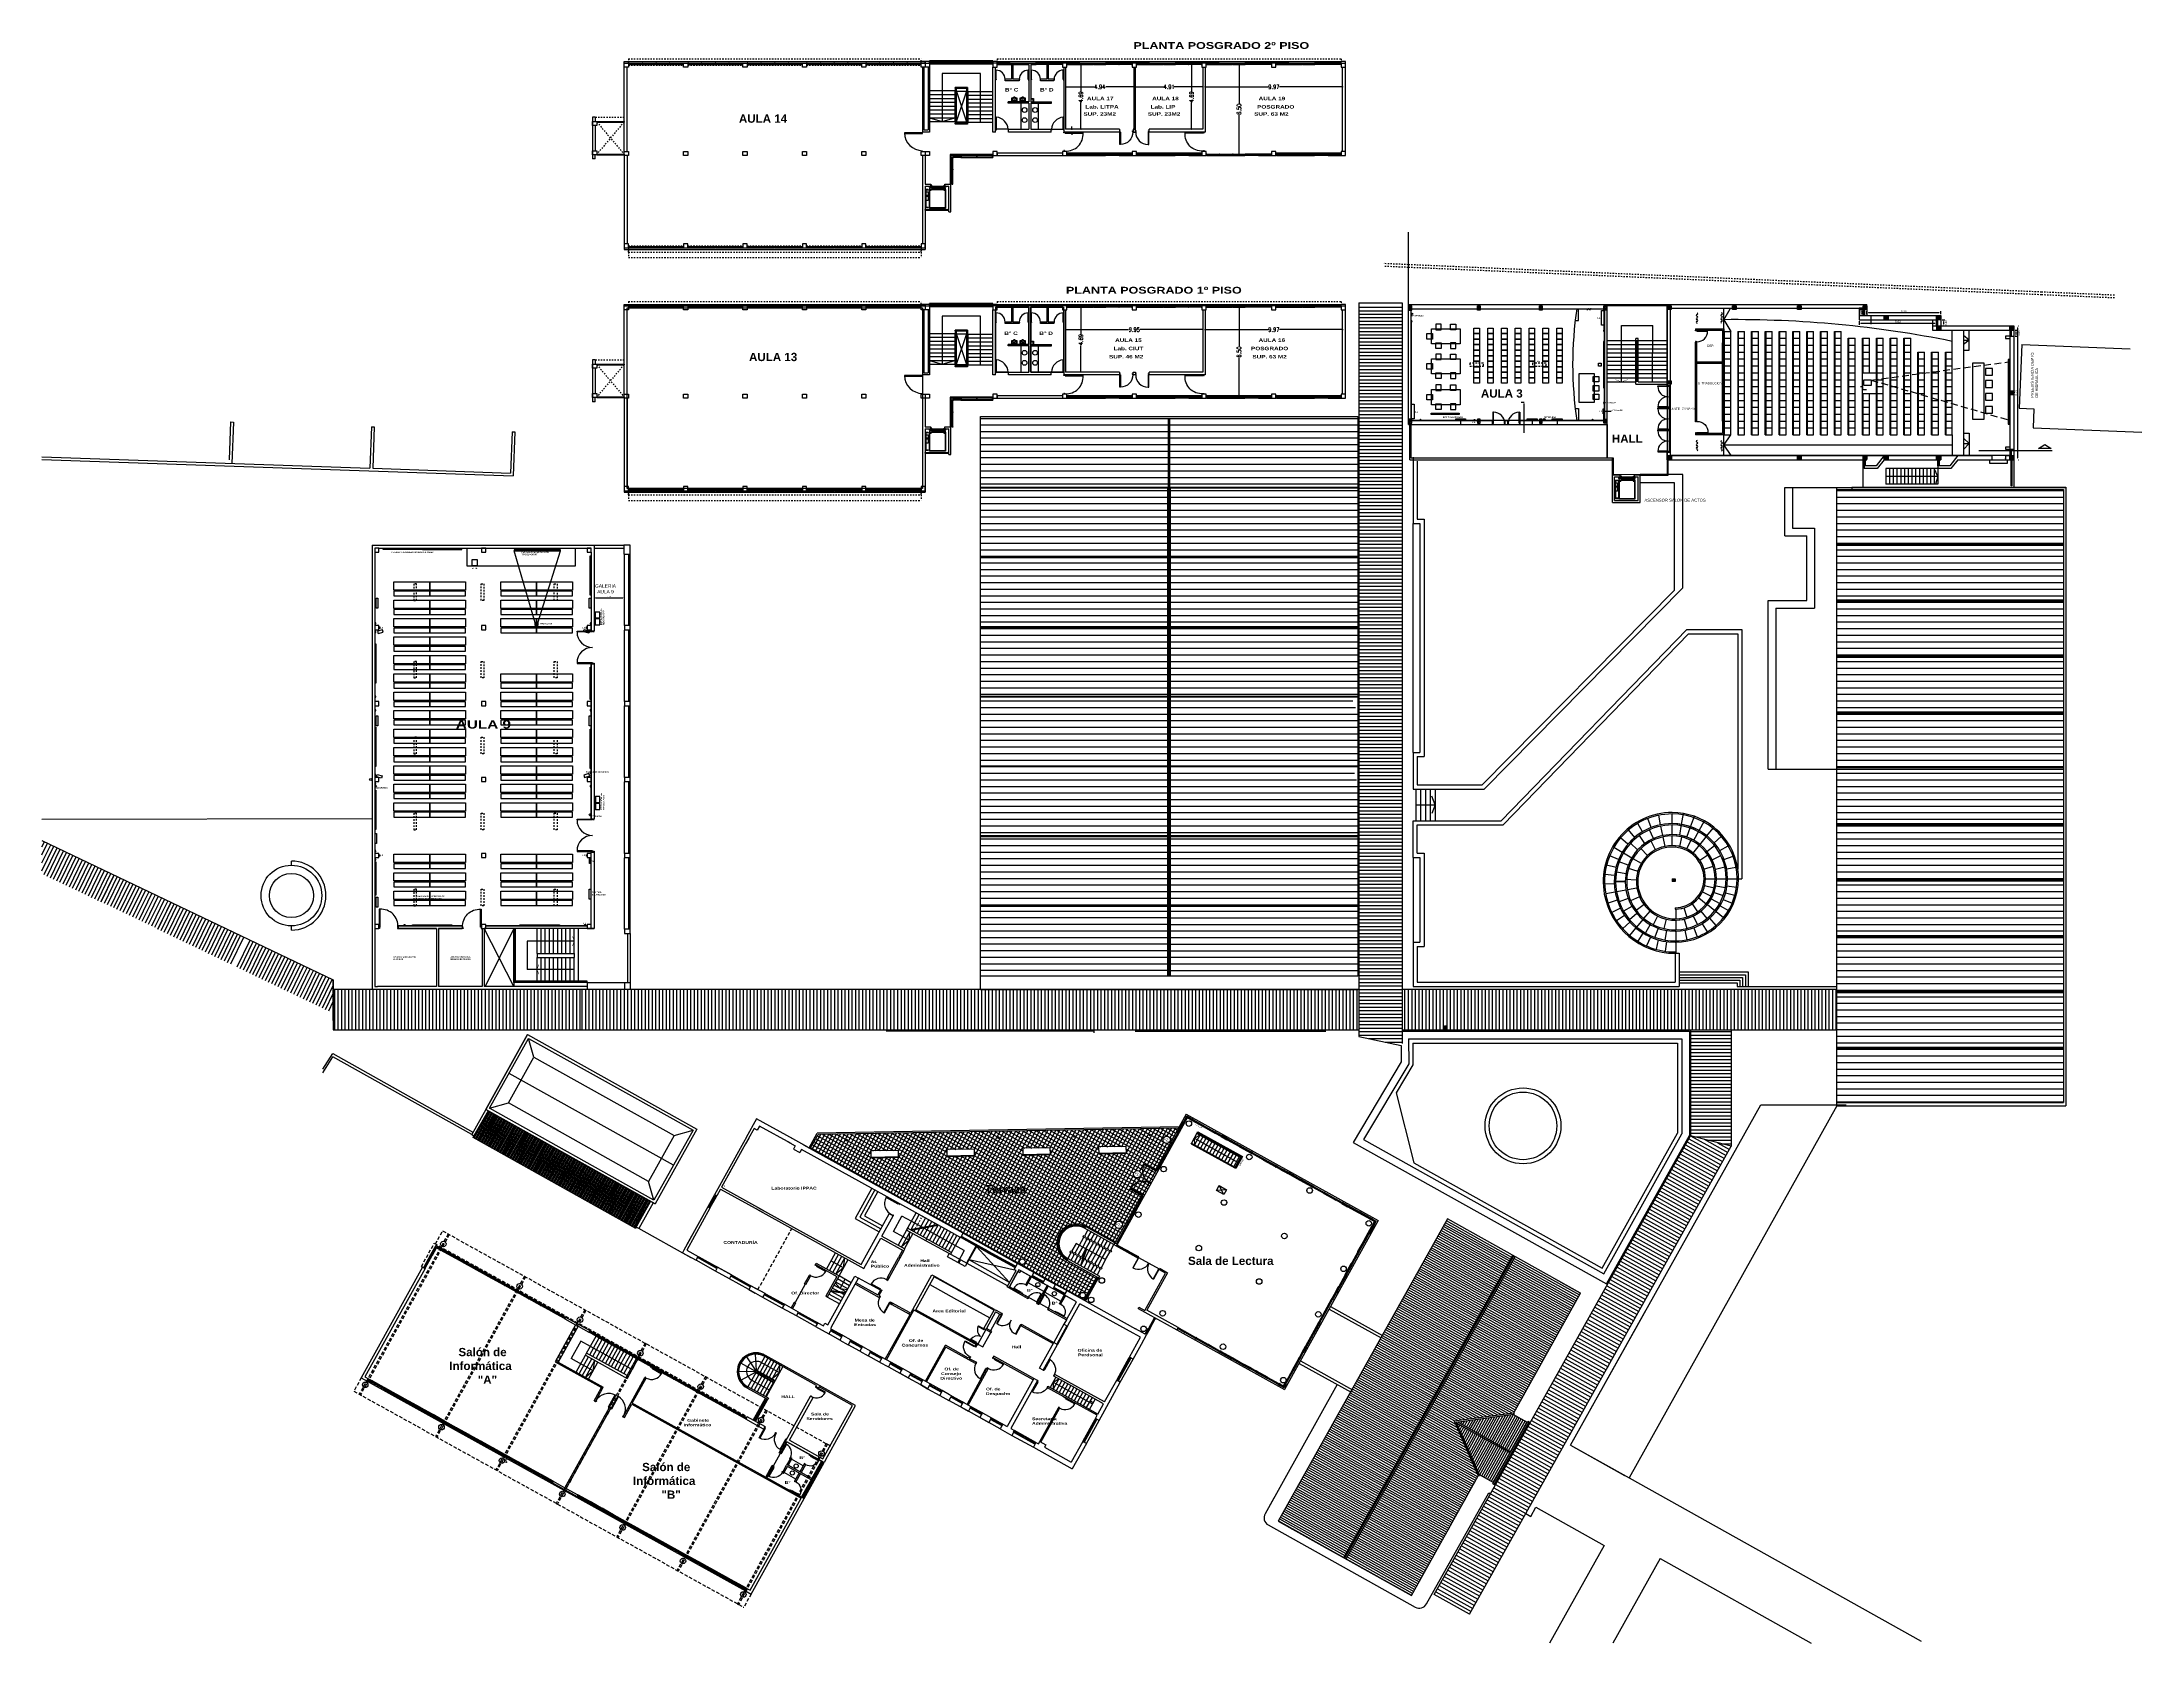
# Model space of a CAD drawing. Header units: millimetres. Extents: x -735 to -481, y 85 to 450.
# Drawn here: x -691.8 to -539.7, y 298 to 414 of the extents above; entities that cross this region are included whole.
import ezdxf
from ezdxf.enums import TextEntityAlignment as Align

# ---------------------------------------------------------------- set-up
doc = ezdxf.new("R2010")
doc.units = ezdxf.units.MM
doc.header["$PDMODE"] = 35
doc.header["$PDSIZE"] = -2
for name, pattern in [('ACAD_ISO02W100', [15, 12, -3]), ('DASHED', [0.75, 0.5, -0.25]), ('HIDDEN2', [4.7625, 3.175, -1.5875])]:
    doc.linetypes.add(name, pattern=pattern)
doc.layers.get('0').update_dxf_attribs({"color": 6, "linetype": 'CONTINUOUS'})
doc.layers.get('Defpoints').update_dxf_attribs({"linetype": 'CONTINUOUS'})
for name, color, linetype in [('01', 1, 'CONTINUOUS'), ('1', 1, 'CONTINUOUS'), ('A CONSTRUIR', 1, 'CONTINUOUS'), ('A-CARPINTERIAS PUERTAS', 2, 'CONTINUOUS'), ('A-CARPINTERIAS VENTANAS', 2, 'CONTINUOUS'), ('A-ESCALERAS', 6, 'CONTINUOUS'), ('A-MUROS', 5, 'CONTINUOUS'), ('A-PROYECCION', 3, 'DASHED'), ('A-TECHOS', 6, 'CONTINUOUS'), ('aire acondicionado', 2, 'CONTINUOUS'), ('bandeja pasacables', 1, 'CONTINUOUS'), ('CARPCORTE', 2, 'CONTINUOUS'), ('CARPINTERIAS', 2, 'CONTINUOUS'), ('DET', 1, 'CONTINUOUS'), ('dib - cotas', 1, 'CONTINUOUS'), ('dib - muro vista1', 1, 'CONTINUOUS'), ('dib - muro vista2', 2, 'CONTINUOUS'), ('dib - texto', 2, 'CONTINUOUS'), ('dib-columnas', 6, 'CONTINUOUS'), ('dib-muros corte', 5, 'CONTINUOUS'), ('dib-muros vista 2', 2, 'CONTINUOUS'), ('dib-verde', 64, 'CONTINUOUS'), ('E-COLUMNAS CILINDRICAS', 6, 'CONTINUOUS'), ('E-COLUMNAS CUADRADAS', 6, 'CONTINUOUS'), ('ENTORNO', 1, 'CONTINUOUS'), ('ESCALERA', 2, 'CONTINUOUS'), ('ESTRUCTURA', 6, 'CONTINUOUS'), ('ESTUFAS', 50, 'CONTINUOUS'), ('EXISTENTE', 2, 'CONTINUOUS'), ('gas', 154, 'CONTINUOUS'), ('HOJA', 4, 'CONTINUOUS'), ('iluminacion LED', 10, 'CONTINUOUS'), ('LUZ EMERGENCIA', 2, 'CONTINUOUS'), ('matafuegos', 1, 'CONTINUOUS'), ('mobiliario aulas', 254, 'CONTINUOUS'), ('MUROS', 4, 'CONTINUOUS'), ('PASTO', 2, 'CONTINUOUS'), ('PISOS', 1, 'CONTINUOUS'), ('SANIT-DETALLE', 1, 'CONTINUOUS'), ('SANITARIOS', 2, 'CONTINUOUS'), ('SOLADOS', 1, 'CONTINUOUS'), ('SOLADOS EXTERIORES', 8, 'CONTINUOUS'), ('sonido', 1, 'CONTINUOUS'), ('T-COTAS', 6, 'CONTINUOUS'), ('T-LOCALES', 7, 'CONTINUOUS'), ('TABLERO PRINCIPAL', 1, 'CONTINUOUS'), ('TEXTO1-100', 1, 'CONTINUOUS'), ('tomas', 10, 'CONTINUOUS'), ('VIDRIO', 253, 'CONTINUOUS'), ('VISTA', 1, 'CONTINUOUS'), ('VISTA3', 1, 'CONTINUOUS'), ('VISTA4', 3, 'CONTINUOUS')]:
    doc.layers.add(name, color=color, linetype=linetype)
doc.layers.add('SUPERFICIES', color=6, linetype='CONTINUOUS', plot=False)
doc.styles.add('ARIAL', font='swisseb.ttf', dxfattribs={"width": 1.32})
doc.styles.add('ROMANS', font='romans', dxfattribs={"width": 0.9})
doc.styles.get("Standard").update_dxf_attribs({"font": 'arial.ttf'})
doc.styles.add('STYLE1', font='swisseb.ttf', dxfattribs={"width": 1.32})
doc.styles.add('STYLE2', font='arial.ttf')
doc.styles.add('STYLE3', font='arial.ttf')
doc.dimstyles.new('COTAS1', dxfattribs={"dimtxt": 0.3, "dimasz": 0.1, "dimexe": 0.6, "dimexo": 0.2, "dimgap": 0.01, "dimtad": 0, "dimzin": 0, "dimdsep": 46, "dimtxsty": 'ROMANS', "dimblk": 'DOT', "dimcen": 2.5, "dimse1": 1, "dimse2": 1, "dimclrd": 256, "dimclre": 1, "dimclrt": 256, "dimadec": 0, "dimazin": 0, "dimtfac": 1, "dimtofl": 0, "dimtmove": 2, "dimatfit": 3, "dimldrblk": 'ARCHTICK', "dimfxl": 1, "dimtolj": 1, "dimtzin": 0, "dimarcsym": 0})
doc.dimstyles.new('COTAS2', dxfattribs={"dimtxt": 0.2, "dimasz": 0.25, "dimexe": 0.2, "dimexo": 0.2, "dimgap": 0.12, "dimtad": 1, "dimzin": 0, "dimdsep": 46, "dimtxsty": 'STYLE2', "dimcen": 2.5, "dimse1": 1, "dimse2": 1, "dimclrd": 1, "dimclre": 1, "dimclrt": 2, "dimadec": 0, "dimazin": 0, "dimtfac": 1, "dimtdec": 4, "dimtofl": 0, "dimtmove": 1, "dimatfit": 3, "dimfxl": 1, "dimtolj": 1, "dimtzin": 0, "dimarcsym": 0})
pattern_1 = [(0, (0.15, 0), (1e-16, 0.47625), [])]
pattern_2 = [(90, (-604.195643, 352.008535), (-0.03175, 2e-17), []), (150, (-604.195643, 352.008535), (-0.015875, -0.027496307), []), (210, (-604.195643, 352.008535), (0.015875, -0.027496307), [])]
pattern_3 = [(90, (-604.195643, 369.592232), (-0.03175, 2e-17), []), (150, (-604.195643, 369.592232), (-0.015875, -0.027496307), []), (210, (-604.195643, 369.592232), (0.015875, -0.027496307), [])]
pattern_4 = [(45, (-748.855044, 283.72475), (-0.044194174, 0.044194174), [])]

# ---------------------------------------------------------------- blocks, each defined once
blk = doc.blocks.new('TAB')
at = {"layer": 'MUROS', "color": 3}
for p, q in [((0, 0.23), (0.18, 0.23)), ((0, 0.2), (0.15, 0.2)), ((0.15, 0.2), (0.15, 0)), ((0.18, 0.23), (0.18, 0))]:
    blk.add_line(p, q, dxfattribs=at)
blk = doc.blocks.new('INO1')
blk.add_lwpolyline([(0, 0.01), (0, 0), (0, 0), (0, 0.01, -0.101283), (-0.01, 0.01, -0.073281), (0, 0.01, -0.084248), (0, 0.01, -0.106469), (0, 0.02, -0.130159), (0, 0.02, -0.130159), (0, 0.02, -0.106469), (0, 0.01, -0.084248), (0, 0.01, -0.073281), (0.01, 0.01, -0.101283), (0, 0.01)], format="xyb")
at = {"layer": 'SANIT-DETALLE'}
blk.add_lwpolyline([(0, 0.01, 1), (0, 0.01, 0.073281), (0, 0.01, 0.084248), (0, 0.01, 0.106469), (0, 0.01, 0.130159), (0, 0.02, 0.130159), (0, 0.01, 0.106469), (0, 0.01, 0.084248), (0, 0.01, 0.073281)], format="xyb", close=True, dxfattribs=at)
for centre, radius in [((0, 0.01), 0.00136), ((0, 0), 0.000358), ((0, 0), 0.000358)]:
    blk.add_circle(centre, radius, dxfattribs=at)
at = {"style": 'ROMANS', "flags": 1}
blk.add_attdef('NOMENCLATURA', text='', height=0.00203, dxfattribs=at).set_placement((0, 0.01), align=Align.MIDDLE)
blk = doc.blocks.new('V5')
at = {"layer": 'CARPINTERIAS'}
for p, q in [((0.045, 0.3), (0, 0.3)), ((0.045, 0.2), (0, 0.2)), ((1.915, 0.25), (0.03, 0.25)), ((0.045, 0.25), (0.045, 0.3)), ((0.045, 0.2), (0.045, 0.21)), ((0.06, 0.25), (0.95, 0.25)), ((0.06, 0.23), (0.95, 0.23)), ((0.06, 0.21), (0.95, 0.21)), ((0.98, 0.29), (1.905, 0.29)), ((0.98, 0.27), (1.905, 0.27)), ((0.98, 0.25), (1.905, 0.25)), ((1.915, 0.29), (1.915, 0.3)), ((1.915, 0.3), (1.955, 0.3)), ((1.915, 0.2), (1.915, 0.25)), ((1.955, 0.2), (1.915, 0.2)), ((1.955, 0.25), (1.955, 0.3)), ((1.955, 0.2), (1.955, 0.3)), ((2.841, 0.3), (2.801, 0.3)), ((2.801, 0.2), (2.841, 0.2)), ((2.841, 0.29), (2.841, 0.3)), ((2.841, 0.2), (2.841, 0.25)), ((2.841, 0.25), (4.726, 0.25)), ((3.776, 0.29), (2.851, 0.29)), ((3.776, 0.27), (2.851, 0.27)), ((3.776, 0.25), (2.851, 0.25)), ((4.696, 0.25), (3.806, 0.25)), ((4.696, 0.23), (3.806, 0.23)), ((4.696, 0.21), (3.806, 0.21)), ((4.711, 0.25), (4.711, 0.3)), ((4.748, 0.3), (4.711, 0.3)), ((4.711, 0.2), (4.711, 0.21)), ((4.711, 0.2), (4.748, 0.2))]:
    blk.add_line(p, q, dxfattribs=at)
at = {"layer": 'CARPINTERIAS', "color": 1}
for p, q in [((0.045, 0.3), (1.915, 0.3)), ((0.95, 0.29), (0.045, 0.29)), ((0.045, 0.2), (1.915, 0.2)), ((0.98, 0.21), (1.915, 0.21)), ((4.711, 0.3), (2.841, 0.3)), ((3.776, 0.21), (2.841, 0.21)), ((4.711, 0.2), (2.841, 0.2)), ((3.806, 0.29), (4.711, 0.29))]:
    blk.add_line(p, q, dxfattribs=at)
at = {"layer": 'CARPINTERIAS'}
for points in [[(0.03, 0.25), (0.06, 0.25), (0.06, 0.21), (0.03, 0.21)], [(0.95, 0.29), (0.98, 0.29), (0.98, 0.25), (0.95, 0.25)], [(0.95, 0.25), (0.98, 0.25), (0.98, 0.21), (0.95, 0.21)], [(1.905, 0.29), (1.93, 0.29), (1.93, 0.25), (1.905, 0.25)], [(2.851, 0.29), (2.826, 0.29), (2.826, 0.25), (2.851, 0.25)], [(3.806, 0.29), (3.776, 0.29), (3.776, 0.25), (3.806, 0.25)], [(3.806, 0.25), (3.776, 0.25), (3.776, 0.21), (3.806, 0.21)], [(4.726, 0.25), (4.696, 0.25), (4.696, 0.21), (4.726, 0.21)]]:
    blk.add_lwpolyline(points, close=True, dxfattribs=at)
at = {"layer": 'MUROS'}
for p, q in [((1.955, 0.3), (2.801, 0.3)), ((1.955, 0.3), (1.955, 0.2)), ((1.955, 0.2), (2.303, 0.2)), ((2.453, 0.2), (2.801, 0.2)), ((2.801, 0.25), (2.801, 0.3)), ((2.801, 0.2), (2.801, 0.3)), ((2.801, 0.3), (2.801, 0.2))]:
    blk.add_line(p, q, dxfattribs=at)
blk = doc.blocks.new('v9')
at = {"layer": 'CARPINTERIAS'}
for p, q in [((0.045, 0), (0, 0)), ((0.045, -0.1), (0, -0.1)), ((1.915, -0.05), (0.03, -0.05)), ((0.045, -0.05), (0.045, 0)), ((0.045, -0.1), (0.045, -0.09)), ((0.06, -0.05), (0.95, -0.05)), ((0.06, -0.09), (0.95, -0.09)), ((0.98, -0.01), (1.905, -0.01)), ((0.98, -0.05), (1.905, -0.05)), ((1.915, -0.01), (1.915, 0)), ((1.915, 0), (1.955, 0)), ((1.915, -0.1), (1.915, -0.05)), ((1.955, -0.1), (1.915, -0.1)), ((1.955, -0.05), (1.955, 0)), ((1.955, -0.05), (1.955, 0)), ((1.955, -0.1), (1.955, -0.09)), ((1.955, -0.1), (1.955, -0.09)), ((1.97, -0.05), (2.786, -0.05)), ((1.97, -0.09), (2.786, -0.09)), ((2.801, -0.05), (2.801, 0)), ((2.801, -0.05), (2.801, 0)), ((2.841, 0), (2.801, 0)), ((2.801, -0.1), (2.801, -0.09)), ((2.801, -0.1), (2.801, -0.09)), ((2.801, -0.1), (2.841, -0.1)), ((2.841, -0.01), (2.841, 0)), ((2.841, -0.1), (2.841, -0.05)), ((2.841, -0.05), (4.726, -0.05)), ((3.776, -0.01), (2.851, -0.01)), ((3.776, -0.05), (2.851, -0.05)), ((4.696, -0.05), (3.806, -0.05)), ((4.696, -0.09), (3.806, -0.09)), ((4.711, -0.05), (4.711, 0)), ((4.748, 0), (4.711, 0)), ((4.711, -0.1), (4.711, -0.09)), ((4.711, -0.1), (4.748, -0.1))]:
    blk.add_line(p, q, dxfattribs=at)
at = {"layer": 'CARPINTERIAS', "color": 1}
for p, q in [((0.045, 0), (1.915, 0)), ((4.711, 0), (2.841, 0)), ((0.95, -0.01), (0.045, -0.01)), ((0.045, -0.1), (1.915, -0.1)), ((0.06, -0.07), (0.95, -0.07)), ((0.98, -0.03), (1.905, -0.03)), ((0.98, -0.09), (1.915, -0.09)), ((1.955, 0), (2.801, 0)), ((1.955, -0.1), (2.801, -0.1)), ((1.97, -0.07), (2.786, -0.07)), ((3.776, -0.09), (2.841, -0.09)), ((4.711, -0.1), (2.841, -0.1)), ((3.776, -0.03), (2.851, -0.03)), ((3.806, -0.01), (4.711, -0.01)), ((4.696, -0.07), (3.806, -0.07))]:
    blk.add_line(p, q, dxfattribs=at)
at = {"layer": 'CARPINTERIAS'}
for points in [[(0.03, -0.05), (0.06, -0.05), (0.06, -0.09), (0.03, -0.09)], [(0.95, -0.01), (0.98, -0.01), (0.98, -0.05), (0.95, -0.05)], [(0.95, -0.05), (0.98, -0.05), (0.98, -0.09), (0.95, -0.09)], [(1.905, -0.01), (1.93, -0.01), (1.93, -0.05), (1.905, -0.05)], [(1.94, -0.05), (1.97, -0.05), (1.97, -0.09), (1.94, -0.09)], [(2.816, -0.05), (2.786, -0.05), (2.786, -0.09), (2.816, -0.09)], [(2.851, -0.01), (2.826, -0.01), (2.826, -0.05), (2.851, -0.05)], [(3.806, -0.01), (3.776, -0.01), (3.776, -0.05), (3.806, -0.05)], [(3.806, -0.05), (3.776, -0.05), (3.776, -0.09), (3.806, -0.09)], [(4.726, -0.05), (4.696, -0.05), (4.696, -0.09), (4.726, -0.09)]]:
    blk.add_lwpolyline(points, close=True, dxfattribs=at)
blk = doc.blocks.new('P90')
at = {"color": 2}
for points in [[(0, 0.1), (0.0246, 0.1), (0.0246, 0.05), (0.0496, 0.05), (0.0496, 0), (0.0246, 0), (0.0246, 0), (0, 0)], [(0.9992, 0.1), (0.9746, 0.1), (0.9746, 0.05), (0.9496, 0.05), (0.9496, 0), (0.9746, 0), (0.9746, 0), (0.9992, 0)]]:
    blk.add_lwpolyline(points, dxfattribs=at)
at = {"color": 3}
blk.add_lwpolyline([(0.0246, 0.1), (0.0746, 0.1), (0.0746, 1), (0.0246, 1)], close=True, dxfattribs=at)
at = {"color": 1}
blk.add_arc((0.0746, 0.1), 0.9, 0, 90, dxfattribs=at)
blk = doc.blocks.new('puerta1.4')
at = {"color": 3}
blk.add_lwpolyline([(9.88, 28.78), (9.93, 28.78), (9.93, 30.08), (9.88, 30.08)], close=True, dxfattribs=at)
at = {"color": 2}
for points in [[(9.85, 28.78), (9.88, 28.78), (9.88, 28.73), (9.9, 28.73), (9.9, 28.68), (9.88, 28.68), (9.88, 28.68), (9.85, 28.68)], [(11.25, 28.78), (11.23, 28.78), (11.23, 28.73), (11.2, 28.73), (11.2, 28.68), (11.23, 28.68), (11.23, 28.68), (11.25, 28.68)]]:
    blk.add_lwpolyline(points, dxfattribs=at)
at = {"color": 1}
blk.add_arc((10.01, 28.86), 1.22, 356.0169, 93.9831, dxfattribs=at)
blk = doc.blocks.new('MINGI2')
blk.add_lwpolyline([(-0.0052, 0.0071), (-0.0057, 0.0071), (-0.0057, 0), (0.0057, 0), (0.0057, 0.0071), (0.0052, 0.0071), (0.0031, 0.0077, -0.087584), (0.0021, 0.0082, -0.140472), (0.0018, 0.0085, 0.652509), (-0.0018, 0.0085, -0.140472), (-0.0021, 0.0082, -0.087584), (-0.0031, 0.0077, 0.011964)], format="xyb", close=True)
at = {"layer": 'SANIT-DETALLE'}
for p, q in [((-0.0052, 0.0052), (-0.0057, 0.0052)), ((-0.0052, 0.0052), (-0.0052, 0.0041)), ((-0.0038, 0.0028), (0.0038, 0.0028)), ((0.0052, 0.0052), (0.0057, 0.0052)), ((0.0052, 0.0052), (0.0052, 0.0041))]:
    blk.add_line(p, q, dxfattribs=at)
for centre, radius in [((-0.0007, 0.0047), 0.0000762), ((-0.0007, 0.0043), 0.0000762), ((0, 0.0012), 0.000508), ((-0.0002, 0.0052), 0.0000762), ((-0.0002, 0.0038), 0.0000762), ((0, 0.0045), 0.0000762), ((0.0002, 0.0052), 0.0000762), ((0.0002, 0.0038), 0.0000762), ((0.0007, 0.0047), 0.0000762), ((0.0007, 0.0043), 0.0000762)]:
    blk.add_circle(centre, radius, dxfattribs=at)
for centre, radius, start, end in [((-0.0038, 0.0041), 0.00134, 180, 270), ((-0.0076, 0.0118), 0.00752, 289.2133, 335.6498), ((0.0001, 0.0081), 0.000993, 93.3922, 144.5466), ((-0.0001, 0.0081), 0.000993, 35.4534, 86.6078), ((0.0076, 0.0118), 0.00752, 204.3502, 250.7867), ((0.0038, 0.0041), 0.00134, 270, 0)]:
    blk.add_arc(centre, radius, start, end, dxfattribs=at)
at = {"style": 'ROMANS', "flags": 1}
blk.add_attdef('NOMENCLATURA', text='', height=0.00203, dxfattribs=at).set_placement((0, 0.004), align=Align.MIDDLE)
blk = doc.blocks.new('P70')
at = {"color": 2}
for points in [[(0, 0.0025), (0.0006, 0.0025), (0.0006, 0.0013), (0.0013, 0.0013), (0.0013, 0), (0.0006, 0), (0.0006, 0), (0, 0)], [(0.0203, 0.0025), (0.0197, 0.0025), (0.0197, 0.0013), (0.019, 0.0013), (0.019, 0), (0.0197, 0), (0.0197, 0), (0.0203, 0)]]:
    blk.add_lwpolyline(points, dxfattribs=at)
at = {"color": 3}
blk.add_lwpolyline([(0.0006, 0.0025), (0.0019, 0.0025), (0.0019, 0.0203), (0.0006, 0.0203)], close=True, dxfattribs=at)
at = {"color": 1}
blk.add_arc((0.0019, 0.0025), 0.0178, 0, 90, dxfattribs=at)
blk = doc.blocks.new('VIGA LAMINADA')
at = {"layer": 'VISTA4', "color": 1, "linetype": 'DASHED', "ltscale": 0.5}
for points in [[(-0.05, 0.8), (-0.05, -12.47)], [(-0.05, 0.8), (0.05, 0.8)], [(0.05, 0.8), (0.05, -12.47)], [(-0.05, -12.47), (0.05, -12.47)]]:
    blk.add_lwpolyline(points, dxfattribs=at)
blk = doc.blocks.new('v1')
at = {"layer": 'VISTA3'}
blk.add_line((-83.85, 115.62), (-82.85, 115.62), dxfattribs=at)
for points in [[(-83.87, 115.57), (-83.85, 115.57), (-83.85, 115.69), (-83.87, 115.69)], [(-82.82, 115.57), (-82.85, 115.57), (-82.85, 115.69), (-82.82, 115.69)]]:
    blk.add_lwpolyline(points, dxfattribs=at)
at = {"layer": 'VISTA4', "color": 1}
blk.add_line((-83.85, 115.69), (-82.85, 115.69), dxfattribs=at)
at = {"layer": 'VISTA4'}
blk.add_lwpolyline([(-83.85, 115.57), (-82.85, 115.57)], dxfattribs=at)
blk = doc.blocks.new('7')
at = {"layer": 'VISTA3'}
blk.add_line((-31.82, 85.27), (-32.77, 85.27), dxfattribs=at)
for points in [[(-32.79, 85.32), (-32.77, 85.32), (-32.77, 85.2), (-32.79, 85.2)], [(-31.79, 85.32), (-31.82, 85.32), (-31.82, 85.2), (-31.79, 85.2)]]:
    blk.add_lwpolyline(points, dxfattribs=at)
at = {"layer": 'VISTA4', "color": 1}
blk.add_line((-31.82, 85.2), (-32.77, 85.2), dxfattribs=at)
at = {"layer": 'VISTA4'}
blk.add_lwpolyline([(-31.82, 85.32), (-32.77, 85.32)], dxfattribs=at)
blk = doc.blocks.new('P80')
at = {"color": 2}
for points in [[(0, 0.0025), (0.0006, 0.0025), (0.0006, 0.0013), (0.0013, 0.0013), (0.0013, 0), (0.0006, 0), (0.0006, 0), (0, 0)], [(0.0228, 0.0025), (0.0222, 0.0025), (0.0222, 0.0013), (0.0216, 0.0013), (0.0216, 0), (0.0222, 0), (0.0222, 0), (0.0228, 0)]]:
    blk.add_lwpolyline(points, dxfattribs=at)
at = {"color": 3}
blk.add_lwpolyline([(0.0006, 0.0025), (0.0019, 0.0025), (0.0019, 0.0229), (0.0006, 0.0229)], close=True, dxfattribs=at)
at = {"color": 1}
blk.add_arc((0.0019, 0.0025), 0.0203, 0, 90, dxfattribs=at)
blk = doc.blocks.new('d')
at = {"layer": 'VISTA3'}
for p, q in [((-14.22, 47.62), (-14.25, 47.62)), ((-14.22, 47.52), (-14.25, 47.52)), ((-14.22, 47.62), (-14.22, 47.61)), ((-14.22, 47.57), (-14.22, 47.52)), ((-14.21, 47.59), (-13.32, 47.59)), ((-13.29, 47.55), (-12.33, 47.55)), ((-12.32, 47.62), (-12.32, 47.57)), ((-12.28, 47.62), (-12.32, 47.62)), ((-12.32, 47.53), (-12.32, 47.52)), ((-12.32, 47.52), (-12.28, 47.52)), ((-12.28, 47.62), (-12.28, 47.61)), ((-12.28, 47.62), (-12.28, 47.61)), ((-12.28, 47.57), (-12.28, 47.52)), ((-12.28, 47.57), (-12.28, 47.52)), ((-12.27, 47.59), (-11.8, 47.59)), ((-11.34, 47.59), (-11.8, 47.59)), ((-11.32, 47.62), (-11.32, 47.61)), ((-11.32, 47.62), (-11.32, 47.61)), ((-11.32, 47.62), (-11.28, 47.62)), ((-11.32, 47.57), (-11.32, 47.52)), ((-11.32, 47.57), (-11.32, 47.52)), ((-11.28, 47.52), (-11.32, 47.52)), ((-11.28, 47.62), (-11.28, 47.57)), ((-11.28, 47.53), (-11.28, 47.52)), ((-10.32, 47.55), (-11.27, 47.55)), ((-9.4, 47.59), (-10.29, 47.59)), ((-9.38, 47.62), (-9.38, 47.61)), ((-9.38, 47.62), (-9.35, 47.62)), ((-9.38, 47.57), (-9.38, 47.52)), ((-9.38, 47.52), (-9.35, 47.52))]:
    blk.add_line(p, q, dxfattribs=at)
for points in [[(-14.3, 47.62), (-14.25, 47.62), (-14.25, 47.52), (-14.3, 47.52)], [(-9.3, 47.62), (-9.35, 47.62), (-9.35, 47.52), (-9.3, 47.52)]]:
    blk.add_lwpolyline(points, dxfattribs=at)
for points in [[(-14.24, 47.57), (-14.21, 47.57), (-14.21, 47.61), (-14.24, 47.61)], [(-13.32, 47.57), (-13.29, 47.57), (-13.29, 47.61), (-13.32, 47.61)], [(-13.32, 47.53), (-13.29, 47.53), (-13.29, 47.57), (-13.32, 47.57)], [(-12.33, 47.53), (-12.31, 47.53), (-12.31, 47.57), (-12.33, 47.57)], [(-12.3, 47.57), (-12.27, 47.57), (-12.27, 47.61), (-12.3, 47.61)], [(-11.31, 47.57), (-11.34, 47.57), (-11.34, 47.61), (-11.31, 47.61)], [(-11.27, 47.53), (-11.3, 47.53), (-11.3, 47.57), (-11.27, 47.57)], [(-10.29, 47.57), (-10.32, 47.57), (-10.32, 47.61), (-10.29, 47.61)], [(-10.29, 47.53), (-10.32, 47.53), (-10.32, 47.57), (-10.29, 47.57)], [(-9.37, 47.57), (-9.4, 47.57), (-9.4, 47.61), (-9.37, 47.61)]]:
    blk.add_lwpolyline(points, close=True, dxfattribs=at)
at = {"layer": 'VISTA4', "color": 1}
for p, q in [((-13.32, 47.53), (-14.22, 47.53)), ((-14.21, 47.61), (-13.32, 47.61)), ((-13.32, 47.57), (-14.21, 47.57)), ((-13.29, 47.61), (-12.32, 47.61)), ((-13.29, 47.57), (-12.33, 47.57)), ((-13.29, 47.53), (-12.33, 47.53)), ((-11.8, 47.53), (-12.28, 47.53)), ((-12.27, 47.61), (-11.8, 47.61)), ((-11.8, 47.57), (-12.27, 47.57)), ((-11.34, 47.61), (-11.8, 47.61)), ((-11.8, 47.57), (-11.34, 47.57)), ((-11.8, 47.53), (-11.32, 47.53)), ((-10.32, 47.61), (-11.28, 47.61)), ((-10.32, 47.57), (-11.27, 47.57)), ((-10.32, 47.53), (-11.27, 47.53)), ((-9.4, 47.61), (-10.29, 47.61)), ((-10.29, 47.57), (-9.4, 47.57)), ((-10.29, 47.53), (-9.38, 47.53))]:
    blk.add_line(p, q, dxfattribs=at)
blk = doc.blocks.new('_Dot')
at = {"color": 0, "linetype": 'ByBlock', "lineweight": -2}
blk.add_line((-0.5, 0), (-1, 0), dxfattribs=at)
at = {"color": 0, "linetype": 'ByBlock', "const_width": 0.5}
blk.add_lwpolyline([(-0.25, 0, 1), (0.25, 0, 1)], format="xyb", close=True, dxfattribs=at)
blk = doc.blocks.new('*D59')
at = {"layer": '1', "lineweight": -2, "transparency": 16777216}
for p, q in [((-617.57, 410.72), (-615.63, 410.72)), ((-612.83, 410.72), (-614.77, 410.72))]:
    blk.add_line(p, q, dxfattribs=at)
at = {"layer": 'Defpoints', "color": 0, "transparency": 16777216}
for p in [(-617.67, 409.9), (-612.73, 410.72), (-612.73, 409.9)]:
    blk.add_point(p, dxfattribs=at)
at = {"layer": '1', "lineweight": -2, "transparency": 16777216, "xscale": 0.1, "yscale": 0.1, "zscale": 0.1, "rotation": 180}
blk.add_blockref('_Dot', (-617.67, 410.72), dxfattribs=at)
at = {"layer": '1', "lineweight": -2, "transparency": 16777216, "xscale": 0.1, "yscale": 0.1, "zscale": 0.1}
blk.add_blockref('_Dot', (-612.73, 410.72), dxfattribs=at)
at = {"layer": '1', "transparency": 16777216, "insert": (-615.2, 410.72), "char_height": 0.3, "attachment_point": 5, "style": 'ROMANS'}
blk.add_mtext('\\A1;4.94', dxfattribs=at)
blk = doc.blocks.new('_ARCHTICK')
at = {"color": 0, "linetype": 'ByBlock', "const_width": 0.00381}
blk.add_lwpolyline([(-0.0127, -0.0127), (0.0127, 0.0127)], dxfattribs=at)
blk = doc.blocks.new('*D60')
at = {"layer": '1', "lineweight": -2, "transparency": 16777216}
for p, q in [((-612.53, 410.72), (-610.56, 410.72)), ((-607.83, 410.72), (-609.8, 410.72))]:
    blk.add_line(p, q, dxfattribs=at)
at = {"layer": 'Defpoints', "color": 0, "transparency": 16777216}
for p in [(-612.63, 410.72), (-607.73, 410.72), (-607.73, 410.72)]:
    blk.add_point(p, dxfattribs=at)
at = {"layer": '1', "lineweight": -2, "transparency": 16777216, "xscale": 0.1, "yscale": 0.1, "zscale": 0.1, "rotation": 180}
blk.add_blockref('_Dot', (-612.63, 410.72), dxfattribs=at)
at = {"layer": '1', "lineweight": -2, "transparency": 16777216, "xscale": 0.1, "yscale": 0.1, "zscale": 0.1}
blk.add_blockref('_Dot', (-607.73, 410.72), dxfattribs=at)
at = {"layer": '1', "transparency": 16777216, "insert": (-610.18, 410.72), "char_height": 0.3, "attachment_point": 5, "style": 'ROMANS'}
blk.add_mtext('\\A1;4.91', dxfattribs=at)
blk = doc.blocks.new('*D61')
at = {"layer": '1', "lineweight": -2, "transparency": 16777216}
for p, q in [((-607.48, 410.72), (-603.01, 410.72)), ((-597.7, 410.72), (-602.17, 410.72))]:
    blk.add_line(p, q, dxfattribs=at)
at = {"layer": 'Defpoints', "color": 0, "transparency": 16777216}
for p in [(-607.58, 410.72), (-597.6, 410.72), (-597.6, 410.72)]:
    blk.add_point(p, dxfattribs=at)
at = {"layer": '1', "lineweight": -2, "transparency": 16777216, "xscale": 0.1, "yscale": 0.1, "zscale": 0.1, "rotation": 180}
blk.add_blockref('_Dot', (-607.58, 410.72), dxfattribs=at)
at = {"layer": '1', "lineweight": -2, "transparency": 16777216, "xscale": 0.1, "yscale": 0.1, "zscale": 0.1}
blk.add_blockref('_Dot', (-597.6, 410.72), dxfattribs=at)
at = {"layer": '1', "transparency": 16777216, "insert": (-602.59, 410.72), "char_height": 0.3, "attachment_point": 5, "style": 'ROMANS'}
blk.add_mtext('\\A1;9.97', dxfattribs=at)
blk = doc.blocks.new('*D62')
at = {"layer": '1', "lineweight": -2, "transparency": 16777216}
for p, q in [((-616.57, 412.24), (-616.57, 410.41)), ((-616.57, 407.75), (-616.57, 409.58))]:
    blk.add_line(p, q, dxfattribs=at)
at = {"layer": 'Defpoints', "color": 0, "transparency": 16777216}
for p in [(-616.57, 412.34), (-615.72, 412.34), (-615.72, 407.65)]:
    blk.add_point(p, dxfattribs=at)
at = {"layer": '1', "lineweight": -2, "transparency": 16777216, "xscale": 0.1, "yscale": 0.1, "zscale": 0.1}
for p, rotation in [((-616.57, 412.34), 90), ((-616.57, 407.65), 270)]:
    blk.add_blockref('_Dot', p, dxfattribs=dict(at, rotation=rotation))
at = {"layer": '1', "transparency": 16777216, "insert": (-616.57, 409.99), "char_height": 0.3, "attachment_point": 5, "rotation": 90, "style": 'ROMANS'}
blk.add_mtext('\\A1;4.69', dxfattribs=at)
blk = doc.blocks.new('*D63')
at = {"layer": '1', "lineweight": -2, "transparency": 16777216}
for p, q in [((-608.55, 412.24), (-608.55, 410.41)), ((-608.55, 407.75), (-608.55, 409.58))]:
    blk.add_line(p, q, dxfattribs=at)
at = {"layer": 'Defpoints', "color": 0, "transparency": 16777216}
for p in [(-608.55, 412.34), (-607.73, 412.34), (-607.73, 407.65)]:
    blk.add_point(p, dxfattribs=at)
at = {"layer": '1', "lineweight": -2, "transparency": 16777216, "xscale": 0.1, "yscale": 0.1, "zscale": 0.1}
for p, rotation in [((-608.55, 412.34), 90), ((-608.55, 407.65), 270)]:
    blk.add_blockref('_Dot', p, dxfattribs=dict(at, rotation=rotation))
at = {"layer": '1', "transparency": 16777216, "insert": (-608.55, 409.99), "char_height": 0.3, "attachment_point": 5, "rotation": 90, "style": 'ROMANS'}
blk.add_mtext('\\A1;4.69', dxfattribs=at)
blk = doc.blocks.new('*D64')
at = {"layer": '1', "lineweight": -2, "transparency": 16777216}
for p, q in [((-605.11, 412.25), (-605.11, 409.51)), ((-605.11, 405.95), (-605.11, 408.68))]:
    blk.add_line(p, q, dxfattribs=at)
at = {"layer": 'Defpoints', "color": 0, "transparency": 16777216}
for p in [(-605.12, 412.35), (-605.12, 405.85), (-605.11, 405.85)]:
    blk.add_point(p, dxfattribs=at)
at = {"layer": '1', "lineweight": -2, "transparency": 16777216, "xscale": 0.1, "yscale": 0.1, "zscale": 0.1}
for p, rotation in [((-605.11, 412.35), 90), ((-605.11, 405.85), 270)]:
    blk.add_blockref('_Dot', p, dxfattribs=dict(at, rotation=rotation))
at = {"layer": '1', "transparency": 16777216, "insert": (-605.11, 409.1), "char_height": 0.3, "attachment_point": 5, "rotation": 90, "style": 'ROMANS'}
blk.add_mtext('\\A1;6.50', dxfattribs=at)
blk = doc.blocks.new('*D65')
at = {"layer": 'Defpoints', "color": 0, "transparency": 16777216}
for p in [(-607.73, 393.13), (-617.67, 392.31), (-607.73, 392.31)]:
    blk.add_point(p, dxfattribs=at)
at = {"layer": 'T-COTAS', "lineweight": -2, "transparency": 16777216}
for p, q in [((-617.57, 393.13), (-613.12, 393.13)), ((-607.83, 393.13), (-612.28, 393.13))]:
    blk.add_line(p, q, dxfattribs=at)
at = {"layer": 'T-COTAS', "lineweight": -2, "transparency": 16777216, "xscale": 0.1, "yscale": 0.1, "zscale": 0.1, "rotation": 180}
blk.add_blockref('_Dot', (-617.67, 393.13), dxfattribs=at)
at = {"layer": 'T-COTAS', "lineweight": -2, "transparency": 16777216, "xscale": 0.1, "yscale": 0.1, "zscale": 0.1}
blk.add_blockref('_Dot', (-607.73, 393.13), dxfattribs=at)
at = {"layer": 'T-COTAS', "transparency": 16777216, "insert": (-612.7, 393.13), "char_height": 0.3, "attachment_point": 5, "style": 'ROMANS'}
blk.add_mtext('\\A1;9.95', dxfattribs=at)
blk = doc.blocks.new('*D66')
at = {"layer": 'Defpoints', "color": 0, "transparency": 16777216}
for p in [(-607.58, 393.13), (-597.6, 393.13), (-597.6, 393.13)]:
    blk.add_point(p, dxfattribs=at)
at = {"layer": 'T-COTAS', "lineweight": -2, "transparency": 16777216}
for p, q in [((-607.48, 393.13), (-603.01, 393.13)), ((-597.7, 393.13), (-602.17, 393.13))]:
    blk.add_line(p, q, dxfattribs=at)
at = {"layer": 'T-COTAS', "lineweight": -2, "transparency": 16777216, "xscale": 0.1, "yscale": 0.1, "zscale": 0.1, "rotation": 180}
blk.add_blockref('_Dot', (-607.58, 393.13), dxfattribs=at)
at = {"layer": 'T-COTAS', "lineweight": -2, "transparency": 16777216, "xscale": 0.1, "yscale": 0.1, "zscale": 0.1}
blk.add_blockref('_Dot', (-597.6, 393.13), dxfattribs=at)
at = {"layer": 'T-COTAS', "transparency": 16777216, "insert": (-602.59, 393.13), "char_height": 0.3, "attachment_point": 5, "style": 'ROMANS'}
blk.add_mtext('\\A1;9.97', dxfattribs=at)
blk = doc.blocks.new('*D67')
at = {"layer": 'Defpoints', "color": 0, "transparency": 16777216}
for p in [(-616.57, 394.75), (-615.72, 394.75), (-615.72, 390.06)]:
    blk.add_point(p, dxfattribs=at)
at = {"layer": 'T-COTAS', "lineweight": -2, "transparency": 16777216}
for p, q in [((-616.57, 394.65), (-616.57, 392.82)), ((-616.57, 390.16), (-616.57, 391.99))]:
    blk.add_line(p, q, dxfattribs=at)
at = {"layer": 'T-COTAS', "lineweight": -2, "transparency": 16777216, "xscale": 0.1, "yscale": 0.1, "zscale": 0.1}
for p, rotation in [((-616.57, 394.75), 90), ((-616.57, 390.06), 270)]:
    blk.add_blockref('_Dot', p, dxfattribs=dict(at, rotation=rotation))
at = {"layer": 'T-COTAS', "transparency": 16777216, "insert": (-616.57, 392.41), "char_height": 0.3, "attachment_point": 5, "rotation": 90, "style": 'ROMANS'}
blk.add_mtext('\\A1;4.69', dxfattribs=at)
blk = doc.blocks.new('*D68')
at = {"layer": 'Defpoints', "color": 0, "transparency": 16777216}
for p in [(-605.12, 394.76), (-605.12, 388.26), (-605.11, 388.26)]:
    blk.add_point(p, dxfattribs=at)
at = {"layer": 'T-COTAS', "lineweight": -2, "transparency": 16777216}
for p, q in [((-605.11, 394.66), (-605.11, 391.93)), ((-605.11, 388.36), (-605.11, 391.1))]:
    blk.add_line(p, q, dxfattribs=at)
at = {"layer": 'T-COTAS', "lineweight": -2, "transparency": 16777216, "xscale": 0.1, "yscale": 0.1, "zscale": 0.1}
for p, rotation in [((-605.11, 394.76), 90), ((-605.11, 388.26), 270)]:
    blk.add_blockref('_Dot', p, dxfattribs=dict(at, rotation=rotation))
at = {"layer": 'T-COTAS', "transparency": 16777216, "insert": (-605.11, 391.51), "char_height": 0.3, "attachment_point": 5, "rotation": 90, "style": 'ROMANS'}
blk.add_mtext('\\A1;6.50', dxfattribs=at)
blk = doc.blocks.new('*D139')
at = {"layer": '01', "color": 1, "lineweight": -2, "transparency": 16777216}
blk.add_line((-651.74, 373.71), (-649.74, 373.71), dxfattribs=at)
at = {"layer": '01', "color": 1, "transparency": 16777216}
for points in [[(-651.74, 373.72), (-651.74, 373.69), (-651.84, 373.71)], [(-649.74, 373.72), (-649.74, 373.69), (-649.64, 373.71)]]:
    blk.add_solid(points, dxfattribs=at)
at = {"layer": 'Defpoints', "color": 0, "transparency": 16777216}
for p in [(-649.64, 374.72), (-651.84, 374), (-649.64, 373.71)]:
    blk.add_point(p, dxfattribs=at)
at = {"layer": '01', "color": 2, "transparency": 16777216, "insert": (-650.74, 373.79), "char_height": 0.08, "attachment_point": 5, "style": 'STYLE2'}
blk.add_mtext('\\A1;2.20', dxfattribs=at)

msp = doc.modelspace()

# ---------------------------------------------------------------- hatches: boundary and pattern name
at = {"layer": '1'}
h = msp.add_hatch(dxfattribs=at)
h.set_pattern_fill('ANSI31', color=256, scale=0.03, angle=16)
h.paths.add_polyline_path([(-659.5, 336.547), (-660.543, 334.728), (-660.605, 334.62), (-648.823, 328.035), (-648.781, 328.111), (-647.737, 329.973)])
at = {"layer": 'A-CARPINTERIAS VENTANAS'}
h = msp.add_hatch(dxfattribs=at)
h.set_pattern_fill('NET3', color=256, scale=0.01, angle=-270, style=0)
h.set_pattern_definition(pattern_3)
h.paths.add_polyline_path([(-627.515, 412.568), (-627.515, 412.548), (-626.385, 412.548), (-626.385, 412.568)])
h = msp.add_hatch(dxfattribs=at)
h.set_pattern_fill('NET3', color=256, scale=0.01, angle=-270, style=0)
h.set_pattern_definition(pattern_3)
h.paths.add_polyline_path([(-626.375, 412.568), (-626.375, 412.548), (-625.24, 412.548), (-625.24, 412.568)])
h = msp.add_hatch(dxfattribs=at)
h.set_pattern_fill('NET3', color=256, scale=0.01, angle=-270, style=0)
h.set_pattern_definition(pattern_3)
h.paths.add_polyline_path([(-625.23, 412.568), (-625.23, 412.548), (-624.095, 412.548), (-624.095, 412.568)])
h.paths.add_polyline_path([(-624.085, 412.568), (-624.085, 412.548), (-622.955, 412.548), (-622.955, 412.568)])
h = msp.add_hatch(dxfattribs=at)
h.set_pattern_fill('NET3', color=256, scale=0.01, angle=-270, style=0)
h.set_pattern_definition(pattern_2)
h.paths.add_polyline_path([(-627.515, 394.985), (-627.515, 394.965), (-626.385, 394.965), (-626.385, 394.985)])
h = msp.add_hatch(dxfattribs=at)
h.set_pattern_fill('NET3', color=256, scale=0.01, angle=-270, style=0)
h.set_pattern_definition(pattern_2)
h.paths.add_polyline_path([(-626.375, 394.985), (-626.375, 394.965), (-625.24, 394.965), (-625.24, 394.985)])
h = msp.add_hatch(dxfattribs=at)
h.set_pattern_fill('NET3', color=256, scale=0.01, angle=-270, style=0)
h.set_pattern_definition(pattern_2)
h.paths.add_polyline_path([(-625.23, 394.985), (-625.23, 394.965), (-624.095, 394.965), (-624.095, 394.985)])
h.paths.add_polyline_path([(-624.085, 394.985), (-624.085, 394.965), (-622.955, 394.965), (-622.955, 394.985)])
at = {"layer": 'A-TECHOS', "ltscale": 10}
h = msp.add_hatch(dxfattribs=at)
h.set_pattern_fill('ANSI31', color=1, scale=0.15, angle=315, style=0)
h.set_pattern_definition(pattern_1)
h.paths.add_polyline_path([(-610.215, 381.698), (-610.215, 386.698), (-623.835, 386.698), (-623.835, 381.698)])
h = msp.add_hatch(dxfattribs=at)
h.set_pattern_fill('ANSI31', color=1, scale=0.15, angle=315, style=0)
h.set_pattern_definition(pattern_1)
h.paths.add_polyline_path([(-596.495, 381.698), (-596.495, 386.698), (-610.115, 386.698), (-610.115, 381.698)])
h = msp.add_hatch(dxfattribs=at)
h.set_pattern_fill('ANSI31', color=1, scale=0.15, angle=315, style=0)
h.set_pattern_definition(pattern_1)
h.paths.add_polyline_path([(-610.265, 376.648), (-610.265, 381.648), (-623.835, 381.648), (-623.835, 376.648)])
h = msp.add_hatch(dxfattribs=at)
h.set_pattern_fill('ANSI31', color=1, scale=0.15, angle=315, style=0)
h.set_pattern_definition(pattern_1)
h.paths.add_polyline_path([(-596.495, 376.648), (-596.495, 381.648), (-610.065, 381.648), (-610.065, 376.648)])
h = msp.add_hatch(dxfattribs=at)
h.set_pattern_fill('ANSI31', color=1, scale=0.15, angle=315, style=0)
h.set_pattern_definition(pattern_1)
h.paths.add_polyline_path([(-561.83, 381.551), (-561.83, 377.586), (-545.38, 377.586), (-545.38, 381.551)])
h.paths.add_polyline_path([(-545.38, 373.526), (-545.38, 377.486), (-561.83, 377.486), (-561.83, 373.526)])
h.paths.add_polyline_path([(-545.38, 365.426), (-545.38, 369.376), (-561.83, 369.376), (-561.83, 365.426)])
h.paths.add_polyline_path([(-545.38, 369.476), (-545.38, 373.426), (-561.83, 373.426), (-561.83, 369.476)])
h.paths.add_polyline_path([(-545.38, 357.326), (-545.38, 361.276), (-561.83, 361.276), (-561.83, 357.326)])
h.paths.add_polyline_path([(-545.38, 361.376), (-545.38, 365.326), (-561.83, 365.326), (-561.83, 361.376)])
h.paths.add_polyline_path([(-545.38, 353.276), (-545.38, 357.226), (-561.83, 357.226), (-561.83, 353.276)])
h.paths.add_polyline_path([(-545.38, 349.226), (-545.38, 353.176), (-561.83, 353.176), (-561.83, 349.226)])
h.paths.add_polyline_path([(-545.38, 345.176), (-545.38, 349.126), (-561.83, 349.126), (-561.83, 345.176)])
h.paths.add_polyline_path([(-545.38, 341.126), (-545.38, 345.076), (-561.83, 345.076), (-561.83, 341.126)])
h.paths.add_polyline_path([(-545.38, 337.151), (-545.38, 341.026), (-561.83, 341.026), (-561.83, 337.151)])
h = msp.add_hatch(dxfattribs=at)
h.set_pattern_fill('ANSI31', color=1, scale=0.15, angle=315, style=0)
h.set_pattern_definition(pattern_1)
h.paths.add_polyline_path([(-623.835, 376.598), (-623.835, 371.598), (-610.265, 371.598), (-610.265, 376.598)])
h = msp.add_hatch(dxfattribs=at)
h.set_pattern_fill('ANSI31', color=1, scale=0.15, angle=315, style=0)
h.set_pattern_definition(pattern_1)
h.paths.add_polyline_path([(-596.495, 371.598), (-596.495, 376.598), (-610.065, 376.598), (-610.065, 371.598)])
h = msp.add_hatch(dxfattribs=at)
h.set_pattern_fill('ANSI31', color=1, scale=0.15, angle=315, style=0)
h.set_pattern_definition(pattern_1)
h.paths.add_polyline_path([(-623.835, 371.548), (-623.835, 366.548), (-610.265, 366.548), (-610.265, 371.548)])
h = msp.add_hatch(dxfattribs=at)
h.set_pattern_fill('ANSI31', color=1, scale=0.15, angle=315, style=0)
h.set_pattern_definition(pattern_1)
h.paths.add_polyline_path([(-596.495, 366.548), (-596.495, 371.548), (-610.065, 371.548), (-610.065, 366.548)])
h = msp.add_hatch(dxfattribs=at)
h.set_pattern_fill('ANSI31', color=1, scale=0.15, angle=315, style=0)
h.set_pattern_definition(pattern_1)
h.paths.add_polyline_path([(-623.835, 366.498), (-623.835, 361.498), (-610.265, 361.498), (-610.265, 366.498)])
h = msp.add_hatch(dxfattribs=at)
h.set_pattern_fill('ANSI31', color=1, scale=0.15, angle=315, style=0)
h.set_pattern_definition(pattern_1)
h.paths.add_polyline_path([(-596.495, 365.407, -0.041676), (-596.943, 366.448), (-610.065, 366.448), (-610.065, 361.448), (-596.495, 361.448)])
h = msp.add_hatch(dxfattribs=at)
h.set_pattern_fill('ANSI31', color=1, scale=0.15, angle=315, style=0)
h.set_pattern_definition(pattern_1)
h.paths.add_polyline_path([(-623.835, 361.448), (-623.835, 356.448), (-610.265, 356.448), (-610.265, 361.448)])
h = msp.add_hatch(dxfattribs=at)
h.set_pattern_fill('ANSI31', color=1, scale=0.15, angle=315, style=0)
h.set_pattern_definition(pattern_1)
edge = h.paths.add_edge_path()
edge.add_arc((-596.068, 360.928), 0.673, 129.36094, 230.63906, ccw=False)
edge.add_line((-596.495, 361.448), (-610.065, 361.448))
edge.add_line((-610.065, 361.448), (-610.065, 356.448))
edge.add_line((-610.065, 356.448), (-596.495, 356.448))
edge.add_line((-596.495, 356.448), (-596.495, 360.407))
h = msp.add_hatch(dxfattribs=at)
h.set_pattern_fill('ANSI31', color=1, scale=0.15, angle=315, style=0)
h.set_pattern_definition(pattern_1)
h.paths.add_polyline_path([(-610.265, 351.398), (-610.265, 356.398), (-623.835, 356.398), (-623.835, 351.398)])
h = msp.add_hatch(dxfattribs=at)
h.set_pattern_fill('ANSI31', color=1, scale=0.15, angle=315, style=0)
h.set_pattern_definition(pattern_1)
h.paths.add_polyline_path([(-610.065, 356.398), (-610.065, 351.398), (-596.495, 351.398), (-596.495, 356.398)])
h = msp.add_hatch(dxfattribs=at)
h.set_pattern_fill('ANSI31', color=1, scale=0.15, angle=315, style=0)
h.set_pattern_definition([(0, (-4068.81244, -1087.7432), (1e-16, 0.47625), [])])
h.paths.add_polyline_path([(-610.265, 346.298), (-610.265, 351.348), (-623.835, 351.348), (-623.835, 346.298)])
h = msp.add_hatch(dxfattribs=at)
h.set_pattern_fill('ANSI31', color=1, scale=0.15, angle=315, style=0)
h.set_pattern_definition(pattern_1)
h.paths.add_polyline_path([(-610.065, 351.348), (-610.065, 346.298), (-596.495, 346.298), (-596.495, 351.348)])
at = {"layer": 'A-TECHOS'}
h = msp.add_hatch(dxfattribs=at)
h.set_pattern_fill('ANSI31', color=1, scale=0.08, angle=315, style=0)
h.set_pattern_definition([(0, (-597.3173, 264.55573), (8e-17, 0.254), [])])
h.paths.add_polyline_path([(-569.459, 342.41), (-572.399, 342.41), (-572.399, 334.734), (-569.459, 333.968)])
h = msp.add_hatch(dxfattribs=at)
h.set_pattern_fill('ANSI31', color=1, scale=0.08, angle=45, style=0)
h.set_pattern_definition([(330.8, (-572.39942, 334.73415), (0.1239164, 0.2217222), [])])
h.paths.add_polyline_path([(-590.971, 301.504), (-588.405, 300.07), (-569.459, 333.968), (-572.399, 334.734)])
h = msp.add_hatch(dxfattribs=at)
h.set_pattern_fill('ANSI31', color=1, scale=0.05, angle=315, style=0)
h.set_pattern_definition([(330.8, (-590.02057, 328.72445), (0.0774477, 0.1385764), [])])
h.paths.add_polyline_path([(-602.266, 306.814), (-597.53, 304.167), (-585.285, 326.078), (-590.021, 328.724)])
h.paths.add_polyline_path([(-597.356, 304.07), (-592.62, 301.423), (-587.778, 310.087), (-589.523, 314.069), (-585.217, 314.67), (-580.375, 323.334), (-585.11, 325.98)])
at = {"layer": 'bandeja pasacables', "linetype": 'ACAD_ISO02W100'}
h = msp.add_hatch(color=256, dxfattribs=at)
h.dxf.hatch_style = 1
h.paths.add_polyline_path([(-578.699, 387.108, 1), (-578.689, 387.108, 1)])
at = {"layer": 'dib - cotas'}
h = msp.add_hatch(color=256, dxfattribs=at)
h.paths.add_polyline_path([(-658.209, 311.164), (-658.145, 311.281, 0.4142136), (-658.326, 311.229)])
h.paths.add_polyline_path([(-658.093, 311.099), (-658.209, 311.164), (-658.274, 311.047, 0.4142136)])
at = {"layer": 'dib - muro vista1'}
h = msp.add_hatch(dxfattribs=at)
h.set_pattern_fill('ANSI31', color=256, scale=0.7, style=0)
h.set_pattern_definition([(45, (-748.85504, 256.01719), (-0.061871843, 0.061871843), [])])
h.paths.add_polyline_path([(-592.595, 394.848), (-592.795, 394.848), (-592.795, 394.548), (-592.595, 394.548)])
h.paths.add_polyline_path([(-587.645, 394.848), (-587.845, 394.848), (-587.845, 394.548), (-587.645, 394.548)])
h.paths.add_polyline_path([(-583.145, 394.848), (-583.345, 394.848), (-583.345, 394.548), (-583.145, 394.548)])
h.paths.add_polyline_path([(-578.495, 394.848), (-578.695, 394.848), (-578.695, 394.548), (-578.495, 394.548)])
h.paths.add_polyline_path([(-578.695, 386.348), (-578.495, 386.348), (-578.495, 386.648), (-578.695, 386.648)])
h.paths.add_polyline_path([(-583.345, 386.348), (-583.145, 386.348), (-583.145, 386.648), (-583.345, 386.648)])
h.paths.add_polyline_path([(-587.845, 386.348), (-587.645, 386.348), (-587.645, 386.648), (-587.845, 386.648)])
h.paths.add_polyline_path([(-592.595, 386.648), (-592.795, 386.648), (-592.795, 386.348), (-592.595, 386.348)])
h = msp.add_hatch(dxfattribs=at)
h.set_pattern_fill('ANSI31', color=256, scale=0.5, style=0)
h.set_pattern_definition(pattern_4)
h.paths.add_polyline_path([(-574.07, 394.859), (-573.81, 394.859), (-573.81, 394.599), (-574.07, 394.599)])
h.paths.add_polyline_path([(-569.36, 394.859), (-569.1, 394.859), (-569.1, 394.599), (-569.36, 394.599)])
h.paths.add_polyline_path([(-564.65, 394.859), (-564.39, 394.859), (-564.39, 394.599), (-564.65, 394.599)])
h.paths.add_polyline_path([(-559.89, 394.859), (-559.63, 394.859), (-559.63, 394.599), (-559.89, 394.599)])
h.paths.add_polyline_path([(-558.38, 394.149), (-558.08, 394.149), (-558.08, 393.849), (-558.38, 393.849)])
h = msp.add_hatch(dxfattribs=at)
h.set_pattern_fill('ANSI31', color=256, scale=0.5, style=0)
h.set_pattern_definition(pattern_4)
h.paths.add_polyline_path([(-554.58, 394.149), (-554.28, 394.149), (-554.28, 393.849), (-554.58, 393.849)])
h.paths.add_polyline_path([(-554.574, 393.399), (-554.274, 393.399), (-554.274, 393.099), (-554.574, 393.099)])
h.paths.add_polyline_path([(-549.28, 393.399), (-548.98, 393.399), (-548.98, 393.099), (-549.28, 393.099)])
h.paths.add_polyline_path([(-549.28, 388.705), (-548.98, 388.705), (-548.98, 388.405), (-549.28, 388.405)])
h = msp.add_hatch(dxfattribs=at)
h.set_pattern_fill('ANSI31', color=256, scale=0.5, style=0)
h.set_pattern_definition(pattern_4)
h.paths.add_polyline_path([(-574.055, 384.01), (-573.795, 384.01), (-573.795, 383.75), (-574.055, 383.75)])
h.paths.add_polyline_path([(-574.07, 389.429), (-573.81, 389.429), (-573.81, 389.169), (-574.07, 389.169)])
h = msp.add_hatch(dxfattribs=at)
h.set_pattern_fill('ANSI31', color=256, scale=0.5, style=0)
h.set_pattern_definition(pattern_4)
h.paths.add_polyline_path([(-549.28, 384.01), (-548.98, 384.01), (-548.98, 383.71), (-549.28, 383.71)])
h.paths.add_polyline_path([(-554.58, 384.01), (-554.28, 384.01), (-554.28, 383.71), (-554.58, 383.71)])
h.paths.add_polyline_path([(-558.38, 384.01), (-558.08, 384.01), (-558.08, 383.71), (-558.38, 383.71)])
h.paths.add_polyline_path([(-559.89, 384.01), (-559.63, 384.01), (-559.63, 383.75), (-559.89, 383.75)])
h.paths.add_polyline_path([(-564.65, 384.01), (-564.39, 384.01), (-564.39, 383.75), (-564.65, 383.75)])
h = msp.add_hatch(dxfattribs=at)
h.set_pattern_fill('ANSI31', color=256, scale=0.08, angle=45, style=0)
h.set_pattern_definition([(90, (-597.3173, 264.55573), (-0.254, 3e-17), [])])
h.paths.add_polyline_path([(-652.855, 345.344), (-652.855, 342.409), (-596.445, 342.409), (-596.445, 345.344)])
h = msp.add_hatch(dxfattribs=at)
h.set_pattern_fill('ANSI31', color=256, scale=0.08, angle=45, style=0)
h.paths.add_polyline_path([(-593.295, 345.346), (-593.295, 342.41), (-561.83, 342.41), (-561.83, 345.346)])
h = msp.add_hatch(dxfattribs=at)
h.set_pattern_fill('ANSI31', color=256, scale=0.05, angle=45, style=0)
h.set_pattern_definition([(60.8, (-590.02057, 328.72445), (-0.1385764, 0.0774477), [])])
h.paths.add_polyline_path([(-585.426, 311.837), (-584.23, 313.975), (-585.278, 314.561), (-589.296, 314)])
h.paths.add_polyline_path([(-589.345, 313.913), (-587.717, 310.196), (-586.67, 309.611), (-585.474, 311.749)])
at = {"layer": 'TABLERO PRINCIPAL', "linetype": 'ACAD_ISO02W100'}
h = msp.add_hatch(color=256, dxfattribs=at)
h.dxf.hatch_style = 1
h.paths.add_polyline_path([(-578.66, 387.297, 1), (-578.65, 387.297, 1)])
at = {"layer": 'VIDRIO'}
h = msp.add_hatch(dxfattribs=at)
h.set_pattern_fill('_USER,_O', color=256, scale=0.25, angle=-29, double=1, pattern_type=0)
h.set_pattern_definition([(331, (-758.40567, 468.23622), (0.1212024, 0.21865493), []), (61, (-758.40567, 468.23622), (-0.21865493, 0.1212024), [])])
h.paths.add_polyline_path([(-616.23, 328.158), (-616.231, 328.158), (-614.103, 326.978), (-614.103, 326.979), (-614.102, 326.979), (-612.187, 330.434), (-612.975, 330.871), (-612.951, 330.914, -0.3924275), (-611.638, 331.327, -0.3924275), (-611.984, 332.659), (-611.959, 332.703), (-611.171, 332.266), (-609.503, 335.276), (-635.606, 334.82), (-636.169, 333.804), (-634.6, 332.935), (-634.084, 332.649), (-632.16, 331.582), (-631.644, 331.296), (-629.903, 330.331), (-625.093, 327.665), (-621.148, 325.478), (-620.506, 325.122), (-619.701, 324.676), (-618.401, 323.955), (-617.597, 323.509), (-616.308, 322.795), (-616.27, 322.863), (-616.262, 322.858), (-615.399, 324.413), (-615.408, 324.418), (-615.373, 324.482), (-615.46, 324.531), (-617.588, 325.709, -1.0004214)])
h.paths.add_polyline_path([(-620.774, 333.332), (-620.775, 333.382), (-620.783, 333.832), (-618.783, 333.867), (-618.774, 333.367)], flags=16)
h.paths.add_polyline_path([(-620.633, 325.511, -1), (-620.983, 325.705, -1)], flags=16)
h.paths.add_polyline_path([(-622.597, 334.629, -1), (-622.497, 334.574, -1)], flags=16)
h.paths.add_polyline_path([(-622.564, 334.611, -1), (-622.529, 334.592, -1)], flags=0)
h.paths.add_polyline_path([(-624.274, 333.271), (-626.273, 333.236), (-626.274, 333.286), (-626.282, 333.736), (-624.282, 333.771)], flags=16)
h.paths.add_polyline_path([(-617.098, 334.725, -1), (-616.997, 334.669, -1)], flags=16)
h.paths.add_polyline_path([(-617.065, 334.707, -1), (-617.03, 334.688, -1)], flags=0)
h.paths.add_polyline_path([(-616.672, 324.965, -1), (-616.815, 325.044, -1)], flags=16)
h.paths.add_polyline_path([(-615.275, 333.428), (-615.276, 333.478), (-615.284, 333.928), (-613.284, 333.963), (-613.275, 333.463)], flags=16)
h.paths.add_polyline_path([(-616.436, 324.834, -1), (-616.579, 324.913, -1)], flags=16)
h.paths.add_polyline_path([(-614.051, 328.409, -1), (-613.583, 328.149, -1)], flags=16)
h.paths.add_polyline_path([(-616.2, 324.703, -1), (-616.343, 324.782, -1)], flags=16)
h.paths.add_polyline_path([(-615.964, 324.572, -1), (-616.107, 324.652, -1)], flags=16)
h.paths.add_polyline_path([(-616.26, 323.087, -1), (-616.61, 323.281, -1)], flags=16)
h.paths.add_polyline_path([(-612.713, 332.071, -1), (-612.245, 331.812, -1)], flags=16)
h.paths.add_polyline_path([(-628.096, 334.533, -1), (-627.996, 334.478, -1)], flags=16)
h.paths.add_polyline_path([(-628.063, 334.515, -1), (-628.028, 334.496, -1)], flags=0)
h.paths.add_polyline_path([(-629.773, 333.175), (-631.773, 333.14), (-631.773, 333.19), (-631.781, 333.64), (-629.782, 333.675)], flags=16)
h.paths.add_polyline_path([(-611.598, 334.821, -1), (-611.498, 334.765, -1)], flags=16)
h.paths.add_polyline_path([(-611.566, 334.803, -1), (-611.531, 334.784, -1)], flags=0)
h.paths.add_polyline_path([(-610.585, 334.558, -1), (-610.117, 334.299, -1)], flags=16)
h.paths.add_polyline_path([(-633.595, 334.437, -1), (-633.495, 334.382, -1)], flags=16)
h.paths.add_polyline_path([(-633.562, 334.419, -1), (-633.527, 334.4, -1)], flags=0)
h.paths.add_polyline_path([(-611.009, 332.147), (-611.053, 332.172), (-611.041, 332.194), (-611.085, 332.218), (-611.109, 332.174), (-611.984, 332.659, 0.3924275), (-611.638, 331.327, -0.031395), (-611.527, 331.265, -0.031395), (-611.638, 331.327, 0.3924275), (-612.951, 330.914), (-612.076, 330.429), (-612.1, 330.386), (-612.057, 330.362), (-612.044, 330.383), (-612.001, 330.359)])
h.paths.add_polyline_path([(-616.829, 324.996), (-616.703, 324.926), (-616.651, 325.019), (-616.778, 325.089)], flags=24)
h.paths.add_polyline_path([(-616.594, 324.864), (-616.467, 324.793), (-616.414, 324.888), (-616.542, 324.959)], flags=24)
h.paths.add_polyline_path([(-616.358, 324.733), (-616.231, 324.663), (-616.178, 324.757), (-616.306, 324.828)], flags=24)
h.paths.add_polyline_path([(-616.121, 324.603), (-615.994, 324.533), (-615.943, 324.626), (-616.069, 324.696)], flags=24)
h.paths.add_polyline_path([(-610.674, 334.448), (-610.151, 334.158), (-610.005, 334.421), (-610.528, 334.711)], flags=24)
h.paths.add_polyline_path([(-614.14, 328.298), (-613.617, 328.008), (-613.471, 328.272), (-613.994, 328.561)], flags=24)
h.paths.add_polyline_path([(-612.805, 331.957), (-612.281, 331.666), (-612.132, 331.934), (-612.656, 332.225)], flags=24)

# ---------------------------------------------------------------- linework, layer by layer
for p, q in [((-570.087, 386.498), (-570.087, 392.171)), ((-570.044, 386.498), (-570.044, 392.171))]:
    msp.add_line(p, q)
at = {"color": 5}
for p, q in [((-634.706, 323.462), (-633.633, 323.335)), ((-634.67, 323.526), (-633.598, 323.398))]:
    msp.add_line(p, q, dxfattribs=at)
for points in [[(-611.073, 332.239), (-611.085, 332.218), (-611.041, 332.194), (-611.053, 332.172), (-611.009, 332.147), (-610.997, 332.169), (-610.997, 332.169), (-610.985, 332.191)], [(-612.112, 330.364), (-612.1, 330.386), (-612.057, 330.362), (-612.044, 330.383), (-612.001, 330.359), (-612.013, 330.337), (-612.013, 330.337), (-612.025, 330.316)]]:
    msp.add_lwpolyline(points)
for points in [[(-621.739, 323.794), (-617.574, 321.485), (-616.895, 322.709), (-621.061, 325.018)], [(-637.867, 312.551), (-635.351, 311.156), (-636.796, 308.55), (-639.312, 309.944)]]:
    msp.add_lwpolyline(points, close=True, dxfattribs=at)
for centre, start, end in [((-611.093, 332.179), 151.69794, 244.59642), ((-612.072, 330.413), 57.40358, 150.30206)]:
    msp.add_arc(centre, 1.012, start, end)
at = {"layer": '1'}
for points in [[(-649.687, 377.506), (-649.687, 377.506)], [(-651.743, 372.675), (-651.743, 372.245)], [(-651.743, 372.245), (-651.423, 372.245), (-651.423, 372.675), (-651.743, 372.675)], [(-651.743, 372.183), (-651.743, 371.753)], [(-651.743, 371.753), (-651.423, 371.753), (-651.423, 372.183), (-651.743, 372.183)], [(-651.726, 359.298), (-651.726, 358.868)], [(-651.726, 358.868), (-651.406, 358.868), (-651.406, 359.298), (-651.726, 359.298)], [(-651.726, 358.806), (-651.726, 358.376)], [(-651.726, 358.376), (-651.406, 358.376), (-651.406, 358.806), (-651.726, 358.806)]]:
    msp.add_lwpolyline(points, dxfattribs=at)
for points in [[(-651.772, 372.675), (-651.772, 371.753), (-651.803, 371.753), (-651.803, 372.675)], [(-651.755, 359.298), (-651.755, 358.376), (-651.786, 358.376), (-651.786, 359.298)]]:
    msp.add_lwpolyline(points, close=True, dxfattribs=at)
at = {"layer": 'A CONSTRUIR'}
for p, q in [((-616.817, 325.981), (-617.041, 325.578)), ((-616.198, 326.54), (-616.594, 325.33)), ((-616.172, 326.526), (-616.568, 325.316))]:
    msp.add_line(p, q, dxfattribs=at)
for points in [[(-618.934, 323.839), (-619.022, 323.888)], [(-617.574, 321.485), (-617.622, 321.397)]]:
    msp.add_lwpolyline(points, dxfattribs=at)
for centre in [(-616.331, 327.415), (-616.095, 327.284), (-615.859, 327.153), (-615.623, 327.022), (-617.252, 326.316), (-617.016, 326.185), (-616.779, 326.054), (-616.543, 325.923), (-616.307, 325.792), (-616.071, 325.661), (-615.835, 325.53), (-615.386, 326.891), (-615.15, 326.76), (-614.914, 326.629), (-614.678, 326.499), (-614.442, 326.368), (-615.599, 325.399), (-615.365, 325.27), (-615.129, 325.139)]:
    msp.add_circle(centre, 0.0819, dxfattribs=at)
at = {"layer": 'A-CARPINTERIAS PUERTAS'}
for p, q in [((-622.721, 411.266), (-622.745, 411.266)), ((-622.707, 411.236), (-622.745, 411.236)), ((-622.721, 411.266), (-622.721, 411.25)), ((-622.721, 411.25), (-622.707, 411.25)), ((-622.707, 411.25), (-622.707, 411.236)), ((-620.365, 411.25), (-620.379, 411.25)), ((-620.379, 411.25), (-620.379, 411.236)), ((-620.379, 411.236), (-620.342, 411.236)), ((-620.365, 411.266), (-620.365, 411.25)), ((-620.365, 411.266), (-620.342, 411.266)), ((-620.168, 411.266), (-620.192, 411.266)), ((-620.154, 411.236), (-620.192, 411.236)), ((-620.168, 411.266), (-620.168, 411.25)), ((-620.168, 411.25), (-620.154, 411.25)), ((-620.154, 411.25), (-620.154, 411.236)), ((-617.841, 411.25), (-617.855, 411.25)), ((-617.855, 411.25), (-617.855, 411.236)), ((-617.855, 411.236), (-617.818, 411.236)), ((-617.841, 411.266), (-617.841, 411.25)), ((-617.841, 411.266), (-617.818, 411.266)), ((-622.717, 408.532), (-622.687, 408.532)), ((-622.717, 407.646), (-622.717, 408.532)), ((-622.687, 407.646), (-622.687, 408.532)), ((-617.824, 408.532), (-617.854, 408.532)), ((-617.854, 407.646), (-617.854, 408.532)), ((-617.824, 407.646), (-617.824, 408.532)), ((-628.045, 407.396), (-629.345, 407.396)), ((-629.345, 407.396), (-629.345, 407.346)), ((-629.345, 407.346), (-628.045, 407.346)), ((-628.045, 407.346), (-628.045, 407.396)), ((-621.824, 407.646), (-622.745, 407.646)), ((-622.717, 407.646), (-622.687, 407.646)), ((-618.718, 407.646), (-617.818, 407.646)), ((-617.824, 407.646), (-617.854, 407.646)), ((-622.721, 393.682), (-622.745, 393.682)), ((-622.707, 393.652), (-622.745, 393.652)), ((-622.721, 393.682), (-622.721, 393.666)), ((-622.721, 393.666), (-622.707, 393.666)), ((-622.707, 393.666), (-622.707, 393.652)), ((-620.365, 393.666), (-620.379, 393.666)), ((-620.379, 393.666), (-620.379, 393.652)), ((-620.379, 393.652), (-620.342, 393.652)), ((-620.365, 393.682), (-620.365, 393.666)), ((-620.365, 393.682), (-620.342, 393.682)), ((-620.168, 393.682), (-620.192, 393.682)), ((-620.154, 393.652), (-620.192, 393.652)), ((-620.168, 393.682), (-620.168, 393.666)), ((-620.168, 393.666), (-620.154, 393.666)), ((-620.154, 393.666), (-620.154, 393.652)), ((-617.841, 393.666), (-617.855, 393.666)), ((-617.855, 393.666), (-617.855, 393.652)), ((-617.855, 393.652), (-617.818, 393.652)), ((-617.841, 393.682), (-617.841, 393.666)), ((-617.841, 393.682), (-617.818, 393.682)), ((-628.045, 389.812), (-629.345, 389.812)), ((-629.345, 389.812), (-629.345, 389.762)), ((-629.345, 389.762), (-628.045, 389.762)), ((-628.045, 389.762), (-628.045, 389.812)), ((-622.717, 390.948), (-622.687, 390.948)), ((-622.717, 390.062), (-622.717, 390.948)), ((-622.717, 390.062), (-622.687, 390.062)), ((-622.687, 390.062), (-622.687, 390.948)), ((-617.824, 390.948), (-617.854, 390.948)), ((-617.854, 390.062), (-617.854, 390.948)), ((-617.824, 390.062), (-617.854, 390.062)), ((-617.824, 390.062), (-617.824, 390.948)), ((-574.095, 387.41), (-574.095, 387.462)), ((-573.845, 385.868), (-574.095, 385.868)), ((-574.095, 385.805), (-574.095, 385.856)), ((-610.865, 325.023), (-610.846, 325.058))]:
    msp.add_line(p, q, dxfattribs=at)
for points in [[(-622.721, 411.266), (-622.706, 411.266), (-622.706, 411.931), (-622.721, 411.931)], [(-622.042, 411.266), (-622.056, 411.266), (-622.056, 411.25), (-622.07, 411.25), (-622.07, 411.236), (-622.056, 411.236), (-622.056, 411.236), (-622.042, 411.236)], [(-620.365, 411.266), (-620.38, 411.266), (-620.38, 411.931), (-620.365, 411.931)], [(-620.168, 411.266), (-620.153, 411.266), (-620.153, 411.931), (-620.168, 411.931)], [(-619.489, 411.266), (-619.503, 411.266), (-619.503, 411.25), (-619.517, 411.25), (-619.517, 411.236), (-619.503, 411.236), (-619.503, 411.236), (-619.489, 411.236)], [(-617.841, 411.266), (-617.856, 411.266), (-617.856, 411.931), (-617.841, 411.931)], [(-622.721, 393.682), (-622.706, 393.682), (-622.706, 394.347), (-622.721, 394.347)], [(-620.365, 393.682), (-620.38, 393.682), (-620.38, 394.347), (-620.365, 394.347)], [(-620.168, 393.682), (-620.153, 393.682), (-620.153, 394.347), (-620.168, 394.347)], [(-617.841, 393.682), (-617.856, 393.682), (-617.856, 394.347), (-617.841, 394.347)], [(-622.042, 393.682), (-622.056, 393.682), (-622.056, 393.666), (-622.07, 393.666), (-622.07, 393.652), (-622.056, 393.652), (-622.056, 393.652), (-622.042, 393.652)], [(-619.489, 393.682), (-619.503, 393.682), (-619.503, 393.666), (-619.517, 393.666), (-619.517, 393.652), (-619.503, 393.652), (-619.503, 393.652), (-619.489, 393.652)], [(-574.037, 389.052), (-574.037, 389.006), (-574.774, 389.006), (-574.774, 389.052)], [(-586.72, 386.348), (-586.67, 386.348), (-586.67, 387.148), (-586.72, 387.148)], [(-584.769, 386.348), (-584.819, 386.348), (-584.819, 387.148), (-584.769, 387.148)], [(-574.037, 387.484), (-574.037, 387.531), (-574.774, 387.531), (-574.774, 387.484)], [(-574.037, 387.446), (-574.037, 387.4), (-574.774, 387.4), (-574.774, 387.446)], [(-574.037, 385.879), (-574.037, 385.925), (-574.774, 385.925), (-574.774, 385.879)], [(-574.037, 385.841), (-574.037, 385.795), (-574.774, 385.795), (-574.774, 385.841)], [(-574.037, 384.273), (-574.037, 384.319), (-574.774, 384.319), (-574.774, 384.273)], [(-622.326, 321.756), (-622.283, 321.732), (-622.622, 321.12), (-622.666, 321.144)], [(-620.927, 320.98), (-620.971, 321.005), (-621.31, 320.392), (-621.266, 320.368)], [(-624.118, 319.709), (-624.094, 319.753), (-624.531, 319.995), (-624.555, 319.952)], [(-623.56, 320.716), (-623.584, 320.672), (-624.022, 320.914), (-623.997, 320.958)]]:
    msp.add_lwpolyline(points, close=True, dxfattribs=at)
for points in [[(-621.044, 411.266), (-621.03, 411.266), (-621.03, 411.25), (-621.016, 411.25), (-621.016, 411.236), (-621.03, 411.236), (-621.03, 411.236), (-621.044, 411.236)], [(-618.52, 411.266), (-618.506, 411.266), (-618.506, 411.25), (-618.492, 411.25), (-618.492, 411.236), (-618.506, 411.236), (-618.506, 411.236), (-618.52, 411.236)], [(-622.724, 407.646), (-622.717, 407.646), (-622.717, 407.616), (-622.705, 407.616), (-622.705, 407.592), (-622.724, 407.592), (-622.724, 407.592), (-622.724, 407.592)], [(-621.824, 407.646), (-621.83, 407.646), (-621.83, 407.616), (-621.842, 407.616), (-621.842, 407.592), (-621.824, 407.592), (-621.824, 407.592), (-621.824, 407.592)], [(-618.718, 407.646), (-618.711, 407.646), (-618.711, 407.616), (-618.699, 407.616), (-618.699, 407.592), (-618.718, 407.592), (-618.718, 407.592), (-618.718, 407.592)], [(-617.818, 407.646), (-617.824, 407.646), (-617.824, 407.616), (-617.836, 407.616), (-617.836, 407.592), (-617.818, 407.592), (-617.818, 407.592), (-617.818, 407.592)], [(-621.044, 393.682), (-621.03, 393.682), (-621.03, 393.666), (-621.016, 393.666), (-621.016, 393.652), (-621.03, 393.652), (-621.03, 393.652), (-621.044, 393.652)], [(-618.52, 393.682), (-618.506, 393.682), (-618.506, 393.666), (-618.492, 393.666), (-618.492, 393.652), (-618.506, 393.652), (-618.506, 393.652), (-618.52, 393.652)], [(-622.724, 390.062), (-622.717, 390.062), (-622.717, 390.032), (-622.705, 390.032), (-622.705, 390.008), (-622.724, 390.008), (-622.724, 390.008), (-622.724, 390.008)], [(-621.824, 390.062), (-621.83, 390.062), (-621.83, 390.032), (-621.842, 390.032), (-621.842, 390.008), (-621.824, 390.008), (-621.824, 390.008), (-621.824, 390.008)], [(-618.718, 390.062), (-618.711, 390.062), (-618.711, 390.032), (-618.699, 390.032), (-618.699, 390.008), (-618.718, 390.008), (-618.718, 390.008), (-618.718, 390.008)], [(-617.818, 390.062), (-617.824, 390.062), (-617.824, 390.032), (-617.836, 390.032), (-617.836, 390.008), (-617.818, 390.008), (-617.818, 390.008), (-617.818, 390.008)], [(-574.037, 389.079), (-574.037, 389.056), (-573.991, 389.056), (-573.991, 389.033), (-573.945, 389.033), (-573.945, 389.056), (-573.945, 389.056), (-573.945, 389.079)], [(-574.037, 387.462), (-574.037, 387.484), (-573.991, 387.484), (-573.991, 387.507), (-573.945, 387.507), (-573.945, 387.484), (-573.945, 387.484), (-573.945, 387.462)], [(-574.037, 387.473), (-574.037, 387.45), (-573.991, 387.45), (-573.991, 387.427), (-573.945, 387.427), (-573.945, 387.45), (-573.945, 387.45), (-573.945, 387.473)], [(-586.745, 386.348), (-586.72, 386.348), (-586.72, 386.298), (-586.695, 386.298), (-586.695, 386.248), (-586.72, 386.248), (-586.72, 386.248), (-586.745, 386.248)], [(-585.845, 386.348), (-585.87, 386.348), (-585.87, 386.298), (-585.895, 386.298), (-585.895, 386.248), (-585.87, 386.248), (-585.87, 386.248), (-585.845, 386.248)], [(-585.644, 386.348), (-585.619, 386.348), (-585.619, 386.298), (-585.594, 386.298), (-585.594, 386.248), (-585.619, 386.248), (-585.619, 386.248), (-585.644, 386.248)], [(-584.745, 386.348), (-584.769, 386.348), (-584.769, 386.298), (-584.794, 386.298), (-584.794, 386.248), (-584.769, 386.248), (-584.769, 386.248), (-584.745, 386.248)], [(-574.037, 385.856), (-574.037, 385.879), (-573.991, 385.879), (-573.991, 385.902), (-573.945, 385.902), (-573.945, 385.879), (-573.945, 385.879), (-573.945, 385.856)], [(-574.037, 385.868), (-574.037, 385.845), (-573.991, 385.845), (-573.991, 385.822), (-573.945, 385.822), (-573.945, 385.845), (-573.945, 385.845), (-573.945, 385.868)], [(-574.037, 384.251), (-574.037, 384.273), (-573.991, 384.273), (-573.991, 384.296), (-573.945, 384.296), (-573.945, 384.273), (-573.945, 384.273), (-573.945, 384.251)], [(-612.385, 325.913), (-612.799, 325.166), (-612.777, 325.154), (-612.363, 325.901), (-612.385, 325.913)], [(-610.892, 325.085), (-611.306, 324.339), (-611.328, 324.351), (-610.914, 325.097), (-610.892, 325.085)], [(-622.348, 321.768), (-622.326, 321.756), (-622.302, 321.8), (-622.28, 321.788), (-622.256, 321.831), (-622.278, 321.843), (-622.278, 321.843), (-622.299, 321.855)], [(-620.906, 320.968), (-620.927, 320.98), (-620.903, 321.024), (-620.925, 321.036), (-620.9, 321.08), (-620.879, 321.068), (-620.879, 321.068), (-620.857, 321.056)], [(-624.13, 319.688), (-624.118, 319.709), (-624.074, 319.685), (-624.062, 319.707), (-624.018, 319.683), (-624.03, 319.661), (-624.03, 319.661), (-624.042, 319.639)], [(-623.548, 320.737), (-623.56, 320.716), (-623.516, 320.692), (-623.528, 320.67), (-623.485, 320.645), (-623.473, 320.667), (-623.473, 320.667), (-623.461, 320.689)]]:
    msp.add_lwpolyline(points, dxfattribs=at)
at = {"layer": 'A-CARPINTERIAS PUERTAS', "color": 3}
for points in [[(-651.949, 371.288), (-651.949, 371.232), (-653.068, 371.232), (-653.068, 371.288)], [(-651.949, 368.936), (-651.949, 368.992), (-653.068, 368.992), (-653.068, 368.936)], [(-651.949, 357.668), (-651.949, 357.612), (-653.068, 357.612), (-653.068, 357.668)], [(-651.949, 355.316), (-651.949, 355.372), (-653.068, 355.372), (-653.068, 355.316)]]:
    msp.add_lwpolyline(points, close=True, dxfattribs=at)
at = {"layer": 'A-CARPINTERIAS PUERTAS', "color": 2}
for points in [[(-651.949, 371.316), (-651.949, 371.288), (-651.893, 371.288), (-651.893, 371.26), (-651.837, 371.26), (-651.837, 371.288), (-651.837, 371.288), (-651.837, 371.316)], [(-651.949, 368.916), (-651.949, 368.936), (-651.893, 368.936), (-651.893, 368.964), (-651.837, 368.964), (-651.837, 368.936), (-651.837, 368.936), (-651.837, 368.916)], [(-651.949, 357.688), (-651.949, 357.668), (-651.893, 357.668), (-651.893, 357.64), (-651.837, 357.64), (-651.837, 357.668), (-651.837, 357.668), (-651.837, 357.688)], [(-651.949, 355.288), (-651.949, 355.316), (-651.893, 355.316), (-651.893, 355.344), (-651.837, 355.344), (-651.837, 355.316), (-651.837, 355.316), (-651.837, 355.288)]]:
    msp.add_lwpolyline(points, dxfattribs=at)
at = {"layer": 'A-CARPINTERIAS PUERTAS'}
for centre, radius, start, end in [((-622.721, 411.266), 0.665, 359.98165, 88.65892), ((-620.365, 411.266), 0.665, 91.34108, 180.01835), ((-620.168, 411.266), 0.665, 359.98165, 88.65892), ((-617.841, 411.266), 0.665, 89.98746, 180.02975), ((-622.798, 407.569), 0.969, 4.53814, 83.40076), ((-617.743, 407.569), 0.969, 96.59924, 175.46186), ((-628.045, 407.396), 1.3, 180, 270), ((-622.721, 393.682), 0.665, 359.98165, 88.65892), ((-620.365, 393.682), 0.665, 91.34108, 180.01835), ((-620.168, 393.682), 0.665, 359.98165, 88.65892), ((-617.841, 393.683), 0.665, 89.98746, 180.02975), ((-628.045, 389.812), 1.3, 180, 270), ((-622.798, 389.986), 0.969, 4.53814, 83.40076), ((-617.743, 389.986), 0.969, 96.59924, 175.46186), ((-574.037, 389.006), 0.738, 180, 270), ((-574.037, 387.531), 0.738, 90, 180), ((-586.67, 386.348), 0.8, 0, 90), ((-584.819, 386.348), 0.8, 90, 180), ((-574.037, 387.4), 0.738, 180, 270), ((-574.037, 385.925), 0.738, 90, 180), ((-574.037, 385.795), 0.738, 180, 270), ((-574.037, 384.319), 0.738, 90, 180), ((-651.949, 371.232), 1.12, 180, 270), ((-651.949, 368.992), 1.12, 90, 180), ((-651.949, 357.612), 1.12, 180, 270), ((-651.949, 355.372), 1.12, 90, 180), ((-612.385, 325.913), 0.854, 241, 331), ((-610.892, 325.085), 0.854, 151, 241), ((-622.215, 321.652), 0.67, 232.62555, 334.16889), ((-621.111, 320.986), 0.626, 143.23918, 251.42315), ((-624.04, 319.594), 0.634, 72.27028, 140.71593), ((-623.42, 320.681), 0.645, 158.82383, 228.54731)]:
    msp.add_arc(centre, radius, start, end, dxfattribs=at)
at = {"layer": 'A-CARPINTERIAS VENTANAS'}
for p, q in [((-649.345, 412.546), (-628.145, 412.546)), ((-649.315, 412.446), (-649.345, 412.446)), ((-649.315, 412.346), (-649.345, 412.346)), ((-647.365, 412.396), (-649.33, 412.396)), ((-649.315, 412.446), (-647.365, 412.446)), ((-649.315, 412.446), (-649.315, 412.436)), ((-649.315, 412.396), (-649.315, 412.346)), ((-648.352, 412.356), (-649.315, 412.356)), ((-649.315, 412.346), (-647.365, 412.346)), ((-649.3, 412.436), (-648.352, 412.436)), ((-649.3, 412.416), (-648.352, 412.416)), ((-649.3, 412.396), (-648.352, 412.396)), ((-648.322, 412.436), (-647.365, 412.436)), ((-648.322, 412.396), (-647.375, 412.396)), ((-648.322, 412.376), (-647.375, 412.376)), ((-648.322, 412.356), (-647.375, 412.356)), ((-647.365, 412.446), (-647.365, 412.396)), ((-647.325, 412.446), (-647.365, 412.446)), ((-647.365, 412.356), (-647.365, 412.346)), ((-647.365, 412.346), (-647.325, 412.346)), ((-647.325, 412.446), (-647.325, 412.436)), ((-647.325, 412.446), (-647.325, 412.436)), ((-647.325, 412.446), (-645.375, 412.446)), ((-647.325, 412.396), (-645.375, 412.396)), ((-647.325, 412.396), (-647.325, 412.346)), ((-647.325, 412.396), (-647.325, 412.346)), ((-646.367, 412.356), (-647.325, 412.356)), ((-647.325, 412.346), (-645.375, 412.346)), ((-647.31, 412.436), (-646.367, 412.436)), ((-647.31, 412.416), (-646.367, 412.416)), ((-647.31, 412.396), (-646.367, 412.396)), ((-646.337, 412.436), (-645.375, 412.436)), ((-646.337, 412.396), (-645.39, 412.396)), ((-646.337, 412.376), (-645.39, 412.376)), ((-646.337, 412.356), (-645.39, 412.356)), ((-645.375, 412.446), (-645.375, 412.396)), ((-645.375, 412.446), (-645.345, 412.446)), ((-645.375, 412.356), (-645.375, 412.346)), ((-645.375, 412.346), (-645.345, 412.346)), ((-645.015, 412.446), (-645.045, 412.446)), ((-645.015, 412.346), (-645.045, 412.346)), ((-643.065, 412.396), (-645.03, 412.396)), ((-645.015, 412.446), (-643.065, 412.446)), ((-645.015, 412.446), (-645.015, 412.436)), ((-645.015, 412.396), (-645.015, 412.346)), ((-644.052, 412.356), (-645.015, 412.356)), ((-645.015, 412.346), (-643.065, 412.346)), ((-645, 412.436), (-644.052, 412.436)), ((-645, 412.416), (-644.052, 412.416)), ((-645, 412.396), (-644.052, 412.396)), ((-644.022, 412.436), (-643.065, 412.436)), ((-644.022, 412.396), (-643.075, 412.396)), ((-644.022, 412.376), (-643.075, 412.376)), ((-644.022, 412.356), (-643.075, 412.356)), ((-643.065, 412.446), (-643.065, 412.396)), ((-643.025, 412.446), (-643.065, 412.446)), ((-643.065, 412.356), (-643.065, 412.346)), ((-643.065, 412.346), (-643.025, 412.346)), ((-643.025, 412.446), (-643.025, 412.436)), ((-643.025, 412.446), (-643.025, 412.436)), ((-643.025, 412.446), (-641.075, 412.446)), ((-643.025, 412.396), (-641.075, 412.396)), ((-643.025, 412.396), (-643.025, 412.346)), ((-643.025, 412.396), (-643.025, 412.346)), ((-642.067, 412.356), (-643.025, 412.356)), ((-643.025, 412.346), (-641.075, 412.346)), ((-643.01, 412.436), (-642.067, 412.436)), ((-643.01, 412.416), (-642.067, 412.416)), ((-643.01, 412.396), (-642.067, 412.396)), ((-642.037, 412.436), (-641.075, 412.436)), ((-642.037, 412.396), (-641.09, 412.396)), ((-642.037, 412.376), (-641.09, 412.376)), ((-642.037, 412.356), (-641.09, 412.356)), ((-641.075, 412.446), (-641.075, 412.396)), ((-641.075, 412.446), (-641.045, 412.446)), ((-641.075, 412.356), (-641.075, 412.346)), ((-641.075, 412.346), (-641.045, 412.346)), ((-640.715, 412.446), (-640.745, 412.446)), ((-640.715, 412.346), (-640.745, 412.346)), ((-638.765, 412.396), (-640.73, 412.396)), ((-640.715, 412.446), (-638.765, 412.446)), ((-640.715, 412.446), (-640.715, 412.436)), ((-640.715, 412.396), (-640.715, 412.346)), ((-639.752, 412.356), (-640.715, 412.356)), ((-640.715, 412.346), (-638.765, 412.346)), ((-640.7, 412.436), (-639.752, 412.436)), ((-640.7, 412.416), (-639.752, 412.416)), ((-640.7, 412.396), (-639.752, 412.396)), ((-639.722, 412.436), (-638.765, 412.436)), ((-639.722, 412.396), (-638.775, 412.396)), ((-639.722, 412.376), (-638.775, 412.376)), ((-639.722, 412.356), (-638.775, 412.356)), ((-638.765, 412.446), (-638.765, 412.396)), ((-638.725, 412.446), (-638.765, 412.446)), ((-638.765, 412.356), (-638.765, 412.346)), ((-638.765, 412.346), (-638.725, 412.346)), ((-638.725, 412.446), (-638.725, 412.436)), ((-638.725, 412.446), (-638.725, 412.436)), ((-638.725, 412.446), (-636.775, 412.446)), ((-638.725, 412.396), (-636.775, 412.396)), ((-638.725, 412.396), (-638.725, 412.346)), ((-638.725, 412.396), (-638.725, 412.346)), ((-637.767, 412.356), (-638.725, 412.356)), ((-638.725, 412.346), (-636.775, 412.346)), ((-638.71, 412.436), (-637.767, 412.436)), ((-638.71, 412.416), (-637.767, 412.416)), ((-638.71, 412.396), (-637.767, 412.396)), ((-637.737, 412.436), (-636.775, 412.436)), ((-637.737, 412.396), (-636.79, 412.396)), ((-637.737, 412.376), (-636.79, 412.376)), ((-637.737, 412.356), (-636.79, 412.356)), ((-636.775, 412.446), (-636.775, 412.396)), ((-636.775, 412.446), (-636.745, 412.446)), ((-636.775, 412.356), (-636.775, 412.346)), ((-636.775, 412.346), (-636.745, 412.346)), ((-636.415, 412.446), (-636.445, 412.446)), ((-636.415, 412.346), (-636.445, 412.346)), ((-634.465, 412.396), (-636.43, 412.396)), ((-636.415, 412.446), (-634.465, 412.446)), ((-636.415, 412.446), (-636.415, 412.436)), ((-636.415, 412.396), (-636.415, 412.346)), ((-635.452, 412.356), (-636.415, 412.356)), ((-636.415, 412.346), (-634.465, 412.346)), ((-636.4, 412.436), (-635.452, 412.436)), ((-636.4, 412.416), (-635.452, 412.416)), ((-636.4, 412.396), (-635.452, 412.396)), ((-635.422, 412.436), (-634.465, 412.436)), ((-635.422, 412.396), (-634.475, 412.396)), ((-635.422, 412.376), (-634.475, 412.376)), ((-635.422, 412.356), (-634.475, 412.356)), ((-634.465, 412.446), (-634.465, 412.396)), ((-634.425, 412.446), (-634.465, 412.446)), ((-634.465, 412.356), (-634.465, 412.346)), ((-634.465, 412.346), (-634.425, 412.346)), ((-634.425, 412.446), (-634.425, 412.436)), ((-634.425, 412.446), (-634.425, 412.436)), ((-634.425, 412.446), (-632.475, 412.446)), ((-634.425, 412.396), (-632.475, 412.396)), ((-634.425, 412.396), (-634.425, 412.346)), ((-634.425, 412.396), (-634.425, 412.346)), ((-633.467, 412.356), (-634.425, 412.356)), ((-634.425, 412.346), (-632.475, 412.346)), ((-634.41, 412.436), (-633.467, 412.436)), ((-634.41, 412.416), (-633.467, 412.416)), ((-634.41, 412.396), (-633.467, 412.396)), ((-633.437, 412.436), (-632.475, 412.436)), ((-633.437, 412.396), (-632.49, 412.396)), ((-633.437, 412.376), (-632.49, 412.376)), ((-633.437, 412.356), (-632.49, 412.356)), ((-632.475, 412.446), (-632.475, 412.396)), ((-632.475, 412.446), (-632.445, 412.446)), ((-632.475, 412.356), (-632.475, 412.346)), ((-632.475, 412.346), (-632.445, 412.346)), ((-632.115, 412.446), (-632.145, 412.446)), ((-632.115, 412.346), (-632.145, 412.346)), ((-630.165, 412.396), (-632.13, 412.396)), ((-632.115, 412.446), (-630.165, 412.446)), ((-632.115, 412.446), (-632.115, 412.436)), ((-632.115, 412.396), (-632.115, 412.346)), ((-631.152, 412.356), (-632.115, 412.356)), ((-632.115, 412.346), (-630.165, 412.346)), ((-632.1, 412.436), (-631.152, 412.436)), ((-632.1, 412.416), (-631.152, 412.416)), ((-632.1, 412.396), (-631.152, 412.396)), ((-631.122, 412.436), (-630.165, 412.436)), ((-631.122, 412.396), (-630.175, 412.396)), ((-631.122, 412.376), (-630.175, 412.376)), ((-631.122, 412.356), (-630.175, 412.356)), ((-630.165, 412.446), (-630.165, 412.396)), ((-630.125, 412.446), (-630.165, 412.446)), ((-630.165, 412.356), (-630.165, 412.346)), ((-630.165, 412.346), (-630.125, 412.346)), ((-630.125, 412.446), (-630.125, 412.436)), ((-630.125, 412.446), (-630.125, 412.436)), ((-630.125, 412.446), (-628.175, 412.446)), ((-630.125, 412.396), (-628.175, 412.396)), ((-630.125, 412.396), (-630.125, 412.346)), ((-630.125, 412.396), (-630.125, 412.346)), ((-629.167, 412.356), (-630.125, 412.356)), ((-630.125, 412.346), (-628.175, 412.346)), ((-630.11, 412.436), (-629.167, 412.436)), ((-630.11, 412.416), (-629.167, 412.416)), ((-630.11, 412.396), (-629.167, 412.396)), ((-629.137, 412.436), (-628.175, 412.436)), ((-629.137, 412.396), (-628.19, 412.396)), ((-629.137, 412.376), (-628.19, 412.376)), ((-629.137, 412.356), (-628.19, 412.356)), ((-628.175, 412.446), (-628.175, 412.396)), ((-628.175, 412.446), (-628.145, 412.446)), ((-628.175, 412.446), (-628.145, 412.446)), ((-628.175, 412.356), (-628.175, 412.346)), ((-628.175, 412.346), (-628.145, 412.346)), ((-626.385, 412.588), (-626.405, 412.588)), ((-626.385, 412.548), (-626.385, 412.588)), ((-626.375, 412.548), (-626.375, 412.588)), ((-626.375, 412.588), (-626.355, 412.588)), ((-625.24, 412.588), (-625.26, 412.588)), ((-625.24, 412.548), (-625.24, 412.588)), ((-625.23, 412.548), (-625.23, 412.588)), ((-625.23, 412.588), (-625.21, 412.588)), ((-624.11, 412.548), (-624.12, 412.548)), ((-624.12, 412.548), (-624.11, 412.548)), ((-624.095, 412.588), (-624.115, 412.588)), ((-624.095, 412.548), (-624.095, 412.588)), ((-624.085, 412.548), (-624.085, 412.588)), ((-624.085, 412.588), (-624.065, 412.588)), ((-622.645, 412.546), (-597.705, 412.546)), ((-649.315, 399.146), (-649.345, 399.146)), ((-649.315, 399.046), (-649.345, 399.046)), ((-649.345, 398.946), (-628.145, 398.946)), ((-647.365, 399.096), (-649.33, 399.096)), ((-649.315, 399.146), (-647.365, 399.146)), ((-649.315, 399.096), (-649.315, 399.146)), ((-648.352, 399.136), (-649.315, 399.136)), ((-649.315, 399.046), (-649.315, 399.056)), ((-649.315, 399.046), (-647.365, 399.046)), ((-649.3, 399.096), (-648.352, 399.096)), ((-649.3, 399.076), (-648.352, 399.076)), ((-649.3, 399.056), (-648.352, 399.056)), ((-648.322, 399.136), (-647.375, 399.136)), ((-648.322, 399.116), (-647.375, 399.116)), ((-648.322, 399.096), (-647.375, 399.096)), ((-648.322, 399.056), (-647.365, 399.056)), ((-647.365, 399.136), (-647.365, 399.146)), ((-647.365, 399.146), (-647.325, 399.146)), ((-647.365, 399.046), (-647.365, 399.096)), ((-647.325, 399.046), (-647.365, 399.046)), ((-647.325, 399.096), (-647.325, 399.146)), ((-647.325, 399.096), (-647.325, 399.146)), ((-647.325, 399.146), (-645.375, 399.146)), ((-646.367, 399.136), (-647.325, 399.136)), ((-647.325, 399.096), (-645.375, 399.096)), ((-647.325, 399.046), (-647.325, 399.056)), ((-647.325, 399.046), (-647.325, 399.056)), ((-647.325, 399.046), (-645.375, 399.046)), ((-647.31, 399.096), (-646.367, 399.096)), ((-647.31, 399.076), (-646.367, 399.076)), ((-647.31, 399.056), (-646.367, 399.056)), ((-646.337, 399.136), (-645.39, 399.136)), ((-646.337, 399.116), (-645.39, 399.116)), ((-646.337, 399.096), (-645.39, 399.096)), ((-646.337, 399.056), (-645.375, 399.056)), ((-645.375, 399.136), (-645.375, 399.146)), ((-645.375, 399.146), (-645.345, 399.146)), ((-645.375, 399.046), (-645.375, 399.096)), ((-645.375, 399.046), (-645.345, 399.046)), ((-645.015, 399.146), (-645.045, 399.146)), ((-645.015, 399.046), (-645.045, 399.046)), ((-643.065, 399.096), (-645.03, 399.096)), ((-645.015, 399.146), (-643.065, 399.146)), ((-645.015, 399.096), (-645.015, 399.146)), ((-644.052, 399.136), (-645.015, 399.136)), ((-645.015, 399.046), (-645.015, 399.056)), ((-645.015, 399.046), (-643.065, 399.046)), ((-645, 399.096), (-644.052, 399.096)), ((-645, 399.076), (-644.052, 399.076)), ((-645, 399.056), (-644.052, 399.056)), ((-644.022, 399.136), (-643.075, 399.136)), ((-644.022, 399.116), (-643.075, 399.116)), ((-644.022, 399.096), (-643.075, 399.096)), ((-644.022, 399.056), (-643.065, 399.056)), ((-643.065, 399.136), (-643.065, 399.146)), ((-643.065, 399.146), (-643.025, 399.146)), ((-643.065, 399.046), (-643.065, 399.096)), ((-643.025, 399.046), (-643.065, 399.046)), ((-643.025, 399.096), (-643.025, 399.146)), ((-643.025, 399.096), (-643.025, 399.146)), ((-643.025, 399.146), (-641.075, 399.146)), ((-642.067, 399.136), (-643.025, 399.136)), ((-643.025, 399.096), (-641.075, 399.096)), ((-643.025, 399.046), (-643.025, 399.056)), ((-643.025, 399.046), (-643.025, 399.056)), ((-643.025, 399.046), (-641.075, 399.046)), ((-643.01, 399.096), (-642.067, 399.096)), ((-643.01, 399.076), (-642.067, 399.076)), ((-643.01, 399.056), (-642.067, 399.056)), ((-642.037, 399.136), (-641.09, 399.136)), ((-642.037, 399.116), (-641.09, 399.116)), ((-642.037, 399.096), (-641.09, 399.096)), ((-642.037, 399.056), (-641.075, 399.056)), ((-641.075, 399.136), (-641.075, 399.146)), ((-641.075, 399.146), (-641.045, 399.146)), ((-641.075, 399.046), (-641.075, 399.096)), ((-641.075, 399.046), (-641.045, 399.046)), ((-640.715, 399.146), (-640.745, 399.146)), ((-640.715, 399.046), (-640.745, 399.046)), ((-638.765, 399.096), (-640.73, 399.096)), ((-640.715, 399.146), (-638.765, 399.146)), ((-640.715, 399.096), (-640.715, 399.146)), ((-639.752, 399.136), (-640.715, 399.136)), ((-640.715, 399.046), (-640.715, 399.056)), ((-640.715, 399.046), (-638.765, 399.046)), ((-640.7, 399.096), (-639.752, 399.096)), ((-640.7, 399.076), (-639.752, 399.076)), ((-640.7, 399.056), (-639.752, 399.056)), ((-639.722, 399.136), (-638.775, 399.136)), ((-639.722, 399.116), (-638.775, 399.116)), ((-639.722, 399.096), (-638.775, 399.096)), ((-639.722, 399.056), (-638.765, 399.056)), ((-638.765, 399.136), (-638.765, 399.146)), ((-638.765, 399.146), (-638.725, 399.146)), ((-638.765, 399.046), (-638.765, 399.096)), ((-638.725, 399.046), (-638.765, 399.046)), ((-638.725, 399.096), (-638.725, 399.146)), ((-638.725, 399.096), (-638.725, 399.146)), ((-638.725, 399.146), (-636.775, 399.146)), ((-637.767, 399.136), (-638.725, 399.136)), ((-638.725, 399.096), (-636.775, 399.096)), ((-638.725, 399.046), (-638.725, 399.056)), ((-638.725, 399.046), (-638.725, 399.056)), ((-638.725, 399.046), (-636.775, 399.046)), ((-638.71, 399.096), (-637.767, 399.096)), ((-638.71, 399.076), (-637.767, 399.076)), ((-638.71, 399.056), (-637.767, 399.056)), ((-637.737, 399.136), (-636.79, 399.136)), ((-637.737, 399.116), (-636.79, 399.116)), ((-637.737, 399.096), (-636.79, 399.096)), ((-637.737, 399.056), (-636.775, 399.056)), ((-636.775, 399.136), (-636.775, 399.146)), ((-636.775, 399.146), (-636.745, 399.146)), ((-636.775, 399.046), (-636.775, 399.096)), ((-636.775, 399.046), (-636.745, 399.046)), ((-636.415, 399.146), (-636.445, 399.146)), ((-636.415, 399.046), (-636.445, 399.046)), ((-634.465, 399.096), (-636.43, 399.096)), ((-636.415, 399.146), (-634.465, 399.146)), ((-636.415, 399.096), (-636.415, 399.146)), ((-635.452, 399.136), (-636.415, 399.136)), ((-636.415, 399.046), (-636.415, 399.056)), ((-636.415, 399.046), (-634.465, 399.046)), ((-636.4, 399.096), (-635.452, 399.096)), ((-636.4, 399.076), (-635.452, 399.076)), ((-636.4, 399.056), (-635.452, 399.056)), ((-635.422, 399.136), (-634.475, 399.136)), ((-635.422, 399.116), (-634.475, 399.116)), ((-635.422, 399.096), (-634.475, 399.096)), ((-635.422, 399.056), (-634.465, 399.056)), ((-634.465, 399.136), (-634.465, 399.146)), ((-634.465, 399.146), (-634.425, 399.146)), ((-634.465, 399.046), (-634.465, 399.096)), ((-634.425, 399.046), (-634.465, 399.046)), ((-634.425, 399.096), (-634.425, 399.146)), ((-634.425, 399.096), (-634.425, 399.146)), ((-634.425, 399.146), (-632.475, 399.146)), ((-633.467, 399.136), (-634.425, 399.136)), ((-634.425, 399.096), (-632.475, 399.096)), ((-634.425, 399.046), (-634.425, 399.056)), ((-634.425, 399.046), (-634.425, 399.056)), ((-634.425, 399.046), (-632.475, 399.046)), ((-634.41, 399.096), (-633.467, 399.096)), ((-634.41, 399.076), (-633.467, 399.076)), ((-634.41, 399.056), (-633.467, 399.056)), ((-633.437, 399.136), (-632.49, 399.136)), ((-633.437, 399.116), (-632.49, 399.116)), ((-633.437, 399.096), (-632.49, 399.096)), ((-633.437, 399.056), (-632.475, 399.056)), ((-632.475, 399.136), (-632.475, 399.146)), ((-632.475, 399.146), (-632.445, 399.146)), ((-632.475, 399.046), (-632.475, 399.096)), ((-632.475, 399.046), (-632.445, 399.046)), ((-632.115, 399.146), (-632.145, 399.146)), ((-632.115, 399.046), (-632.145, 399.046)), ((-630.165, 399.096), (-632.13, 399.096)), ((-632.115, 399.146), (-630.165, 399.146)), ((-632.115, 399.096), (-632.115, 399.146)), ((-631.152, 399.136), (-632.115, 399.136)), ((-632.115, 399.046), (-632.115, 399.056)), ((-632.115, 399.046), (-630.165, 399.046)), ((-632.1, 399.096), (-631.152, 399.096)), ((-632.1, 399.076), (-631.152, 399.076)), ((-632.1, 399.056), (-631.152, 399.056)), ((-631.122, 399.136), (-630.175, 399.136)), ((-631.122, 399.116), (-630.175, 399.116)), ((-631.122, 399.096), (-630.175, 399.096)), ((-631.122, 399.056), (-630.165, 399.056)), ((-630.165, 399.136), (-630.165, 399.146)), ((-630.165, 399.146), (-630.125, 399.146)), ((-630.165, 399.046), (-630.165, 399.096)), ((-630.125, 399.046), (-630.165, 399.046)), ((-630.125, 399.096), (-630.125, 399.146)), ((-630.125, 399.096), (-630.125, 399.146)), ((-630.125, 399.146), (-628.175, 399.146)), ((-629.167, 399.136), (-630.125, 399.136)), ((-630.125, 399.096), (-628.175, 399.096)), ((-630.125, 399.046), (-630.125, 399.056)), ((-630.125, 399.046), (-630.125, 399.056)), ((-630.125, 399.046), (-628.175, 399.046)), ((-630.11, 399.096), (-629.167, 399.096)), ((-630.11, 399.076), (-629.167, 399.076)), ((-630.11, 399.056), (-629.167, 399.056)), ((-629.137, 399.136), (-628.19, 399.136)), ((-629.137, 399.116), (-628.19, 399.116)), ((-629.137, 399.096), (-628.19, 399.096)), ((-629.137, 399.056), (-628.175, 399.056)), ((-628.175, 399.136), (-628.175, 399.146)), ((-628.175, 399.146), (-628.145, 399.146)), ((-628.175, 399.046), (-628.175, 399.096)), ((-628.175, 399.046), (-628.145, 399.046)), ((-649.345, 394.962), (-628.145, 394.962)), ((-649.315, 394.862), (-649.345, 394.862)), ((-649.315, 394.762), (-649.345, 394.762)), ((-647.365, 394.812), (-649.33, 394.812)), ((-649.315, 394.862), (-647.365, 394.862)), ((-649.315, 394.862), (-649.315, 394.852)), ((-649.315, 394.812), (-649.315, 394.762)), ((-648.352, 394.772), (-649.315, 394.772)), ((-649.315, 394.762), (-647.365, 394.762)), ((-649.3, 394.852), (-648.352, 394.852)), ((-649.3, 394.832), (-648.352, 394.832)), ((-649.3, 394.812), (-648.352, 394.812)), ((-648.322, 394.852), (-647.365, 394.852)), ((-648.322, 394.812), (-647.375, 394.812)), ((-648.322, 394.792), (-647.375, 394.792)), ((-648.322, 394.772), (-647.375, 394.772)), ((-647.365, 394.862), (-647.365, 394.812)), ((-647.325, 394.862), (-647.365, 394.862)), ((-647.365, 394.772), (-647.365, 394.762)), ((-647.365, 394.762), (-647.325, 394.762)), ((-647.325, 394.862), (-647.325, 394.852)), ((-647.325, 394.862), (-647.325, 394.852)), ((-647.325, 394.862), (-645.375, 394.862)), ((-647.325, 394.812), (-645.375, 394.812)), ((-647.325, 394.812), (-647.325, 394.762)), ((-647.325, 394.812), (-647.325, 394.762)), ((-646.367, 394.772), (-647.325, 394.772)), ((-647.325, 394.762), (-645.375, 394.762)), ((-647.31, 394.852), (-646.367, 394.852)), ((-647.31, 394.832), (-646.367, 394.832)), ((-647.31, 394.812), (-646.367, 394.812)), ((-646.337, 394.852), (-645.375, 394.852)), ((-646.337, 394.812), (-645.39, 394.812)), ((-646.337, 394.792), (-645.39, 394.792)), ((-646.337, 394.772), (-645.39, 394.772)), ((-645.375, 394.862), (-645.375, 394.812)), ((-645.375, 394.862), (-645.345, 394.862)), ((-645.375, 394.772), (-645.375, 394.762)), ((-645.375, 394.762), (-645.345, 394.762)), ((-645.015, 394.862), (-645.045, 394.862)), ((-645.015, 394.762), (-645.045, 394.762)), ((-643.065, 394.812), (-645.03, 394.812)), ((-645.015, 394.862), (-643.065, 394.862)), ((-645.015, 394.862), (-645.015, 394.852)), ((-645.015, 394.812), (-645.015, 394.762)), ((-644.052, 394.772), (-645.015, 394.772)), ((-645.015, 394.762), (-643.065, 394.762)), ((-645, 394.852), (-644.052, 394.852)), ((-645, 394.832), (-644.052, 394.832)), ((-645, 394.812), (-644.052, 394.812)), ((-644.022, 394.852), (-643.065, 394.852)), ((-644.022, 394.812), (-643.075, 394.812)), ((-644.022, 394.792), (-643.075, 394.792)), ((-644.022, 394.772), (-643.075, 394.772)), ((-643.065, 394.862), (-643.065, 394.812)), ((-643.025, 394.862), (-643.065, 394.862)), ((-643.065, 394.772), (-643.065, 394.762)), ((-643.065, 394.762), (-643.025, 394.762)), ((-643.025, 394.862), (-643.025, 394.852)), ((-643.025, 394.862), (-643.025, 394.852)), ((-643.025, 394.862), (-641.075, 394.862)), ((-643.025, 394.812), (-641.075, 394.812)), ((-643.025, 394.812), (-643.025, 394.762)), ((-643.025, 394.812), (-643.025, 394.762)), ((-642.067, 394.772), (-643.025, 394.772)), ((-643.025, 394.762), (-641.075, 394.762)), ((-643.01, 394.852), (-642.067, 394.852)), ((-643.01, 394.832), (-642.067, 394.832)), ((-643.01, 394.812), (-642.067, 394.812)), ((-642.037, 394.852), (-641.075, 394.852)), ((-642.037, 394.812), (-641.09, 394.812)), ((-642.037, 394.792), (-641.09, 394.792)), ((-642.037, 394.772), (-641.09, 394.772)), ((-641.075, 394.862), (-641.075, 394.812)), ((-641.075, 394.862), (-641.045, 394.862)), ((-641.075, 394.772), (-641.075, 394.762)), ((-641.075, 394.762), (-641.045, 394.762)), ((-640.715, 394.862), (-640.745, 394.862)), ((-640.715, 394.762), (-640.745, 394.762)), ((-638.765, 394.812), (-640.73, 394.812)), ((-640.715, 394.862), (-638.765, 394.862)), ((-640.715, 394.862), (-640.715, 394.852)), ((-640.715, 394.812), (-640.715, 394.762)), ((-639.752, 394.772), (-640.715, 394.772)), ((-640.715, 394.762), (-638.765, 394.762)), ((-640.7, 394.852), (-639.752, 394.852)), ((-640.7, 394.832), (-639.752, 394.832)), ((-640.7, 394.812), (-639.752, 394.812)), ((-639.722, 394.852), (-638.765, 394.852)), ((-639.722, 394.812), (-638.775, 394.812)), ((-639.722, 394.792), (-638.775, 394.792)), ((-639.722, 394.772), (-638.775, 394.772)), ((-638.765, 394.862), (-638.765, 394.812)), ((-638.725, 394.862), (-638.765, 394.862)), ((-638.765, 394.772), (-638.765, 394.762)), ((-638.765, 394.762), (-638.725, 394.762)), ((-638.725, 394.862), (-638.725, 394.852)), ((-638.725, 394.862), (-638.725, 394.852)), ((-638.725, 394.862), (-636.775, 394.862)), ((-638.725, 394.812), (-636.775, 394.812)), ((-638.725, 394.812), (-638.725, 394.762)), ((-638.725, 394.812), (-638.725, 394.762)), ((-637.767, 394.772), (-638.725, 394.772)), ((-638.725, 394.762), (-636.775, 394.762)), ((-638.71, 394.852), (-637.767, 394.852)), ((-638.71, 394.832), (-637.767, 394.832)), ((-638.71, 394.812), (-637.767, 394.812)), ((-637.737, 394.852), (-636.775, 394.852)), ((-637.737, 394.812), (-636.79, 394.812)), ((-637.737, 394.792), (-636.79, 394.792)), ((-637.737, 394.772), (-636.79, 394.772)), ((-636.775, 394.862), (-636.775, 394.812)), ((-636.775, 394.862), (-636.745, 394.862)), ((-636.775, 394.772), (-636.775, 394.762)), ((-636.775, 394.762), (-636.745, 394.762)), ((-636.415, 394.862), (-636.445, 394.862)), ((-636.415, 394.762), (-636.445, 394.762)), ((-634.465, 394.812), (-636.43, 394.812)), ((-636.415, 394.862), (-634.465, 394.862)), ((-636.415, 394.862), (-636.415, 394.852)), ((-636.415, 394.812), (-636.415, 394.762)), ((-635.452, 394.772), (-636.415, 394.772)), ((-636.415, 394.762), (-634.465, 394.762)), ((-636.4, 394.852), (-635.452, 394.852)), ((-636.4, 394.832), (-635.452, 394.832)), ((-636.4, 394.812), (-635.452, 394.812)), ((-635.422, 394.852), (-634.465, 394.852)), ((-635.422, 394.812), (-634.475, 394.812)), ((-635.422, 394.792), (-634.475, 394.792)), ((-635.422, 394.772), (-634.475, 394.772)), ((-634.465, 394.862), (-634.465, 394.812)), ((-634.425, 394.862), (-634.465, 394.862)), ((-634.465, 394.772), (-634.465, 394.762)), ((-634.465, 394.762), (-634.425, 394.762)), ((-634.425, 394.862), (-634.425, 394.852)), ((-634.425, 394.862), (-634.425, 394.852)), ((-634.425, 394.862), (-632.475, 394.862)), ((-634.425, 394.812), (-632.475, 394.812)), ((-634.425, 394.812), (-634.425, 394.762)), ((-634.425, 394.812), (-634.425, 394.762)), ((-633.467, 394.772), (-634.425, 394.772)), ((-634.425, 394.762), (-632.475, 394.762)), ((-634.41, 394.852), (-633.467, 394.852)), ((-634.41, 394.832), (-633.467, 394.832)), ((-634.41, 394.812), (-633.467, 394.812)), ((-633.437, 394.852), (-632.475, 394.852)), ((-633.437, 394.812), (-632.49, 394.812)), ((-633.437, 394.792), (-632.49, 394.792)), ((-633.437, 394.772), (-632.49, 394.772)), ((-632.475, 394.862), (-632.475, 394.812)), ((-632.475, 394.862), (-632.445, 394.862)), ((-632.475, 394.772), (-632.475, 394.762)), ((-632.475, 394.762), (-632.445, 394.762)), ((-632.115, 394.862), (-632.145, 394.862)), ((-632.115, 394.762), (-632.145, 394.762)), ((-630.165, 394.812), (-632.13, 394.812)), ((-632.115, 394.862), (-630.165, 394.862)), ((-632.115, 394.862), (-632.115, 394.852)), ((-632.115, 394.812), (-632.115, 394.762)), ((-631.152, 394.772), (-632.115, 394.772)), ((-632.115, 394.762), (-630.165, 394.762)), ((-632.1, 394.852), (-631.152, 394.852)), ((-632.1, 394.832), (-631.152, 394.832)), ((-632.1, 394.812), (-631.152, 394.812)), ((-631.122, 394.852), (-630.165, 394.852)), ((-631.122, 394.812), (-630.175, 394.812)), ((-631.122, 394.792), (-630.175, 394.792)), ((-631.122, 394.772), (-630.175, 394.772)), ((-630.165, 394.862), (-630.165, 394.812)), ((-630.125, 394.862), (-630.165, 394.862)), ((-630.165, 394.772), (-630.165, 394.762)), ((-630.165, 394.762), (-630.125, 394.762)), ((-630.125, 394.862), (-630.125, 394.852)), ((-630.125, 394.862), (-630.125, 394.852)), ((-630.125, 394.862), (-628.175, 394.862)), ((-630.125, 394.812), (-628.175, 394.812)), ((-630.125, 394.812), (-630.125, 394.762)), ((-630.125, 394.812), (-630.125, 394.762)), ((-629.167, 394.772), (-630.125, 394.772)), ((-630.125, 394.762), (-628.175, 394.762)), ((-630.11, 394.852), (-629.167, 394.852)), ((-630.11, 394.832), (-629.167, 394.832)), ((-630.11, 394.812), (-629.167, 394.812)), ((-629.137, 394.852), (-628.175, 394.852)), ((-629.137, 394.812), (-628.19, 394.812)), ((-629.137, 394.792), (-628.19, 394.792)), ((-629.137, 394.772), (-628.19, 394.772)), ((-626.385, 395.005), (-626.405, 395.005)), ((-626.385, 394.965), (-626.385, 395.005)), ((-626.375, 394.965), (-626.375, 395.005)), ((-626.375, 395.005), (-626.355, 395.005)), ((-625.24, 395.005), (-625.26, 395.005)), ((-625.24, 394.965), (-625.24, 395.005)), ((-625.23, 394.965), (-625.23, 395.005)), ((-625.23, 395.005), (-625.21, 395.005)), ((-624.11, 394.965), (-624.12, 394.965)), ((-624.12, 394.965), (-624.11, 394.965)), ((-624.095, 395.005), (-624.115, 395.005)), ((-624.095, 394.965), (-624.095, 395.005)), ((-624.085, 394.965), (-624.085, 395.005)), ((-624.085, 395.005), (-624.065, 395.005)), ((-649.345, 381.362), (-628.145, 381.362)), ((-647.365, 381.512), (-649.33, 381.512)), ((-649.315, 381.562), (-647.365, 381.562)), ((-648.352, 381.552), (-649.315, 381.552)), ((-649.315, 381.462), (-647.365, 381.462)), ((-649.3, 381.512), (-648.352, 381.512)), ((-649.3, 381.492), (-648.352, 381.492)), ((-649.3, 381.472), (-648.352, 381.472)), ((-648.322, 381.552), (-647.375, 381.552)), ((-648.322, 381.532), (-647.375, 381.532)), ((-648.322, 381.512), (-647.375, 381.512)), ((-648.322, 381.472), (-647.365, 381.472)), ((-647.365, 381.552), (-647.365, 381.562)), ((-647.365, 381.562), (-647.325, 381.562)), ((-647.365, 381.462), (-647.365, 381.512)), ((-647.325, 381.462), (-647.365, 381.462)), ((-647.325, 381.512), (-647.325, 381.562)), ((-647.325, 381.512), (-647.325, 381.562)), ((-647.325, 381.562), (-645.375, 381.562)), ((-646.367, 381.552), (-647.325, 381.552)), ((-647.325, 381.512), (-645.375, 381.512)), ((-647.325, 381.462), (-647.325, 381.472)), ((-647.325, 381.462), (-647.325, 381.472)), ((-647.325, 381.462), (-645.375, 381.462)), ((-647.31, 381.512), (-646.367, 381.512)), ((-647.31, 381.492), (-646.367, 381.492)), ((-647.31, 381.472), (-646.367, 381.472)), ((-646.337, 381.552), (-645.39, 381.552)), ((-646.337, 381.532), (-645.39, 381.532)), ((-646.337, 381.512), (-645.39, 381.512)), ((-646.337, 381.472), (-645.375, 381.472)), ((-645.375, 381.552), (-645.375, 381.562)), ((-645.375, 381.562), (-645.345, 381.562)), ((-645.375, 381.462), (-645.375, 381.512)), ((-645.375, 381.462), (-645.345, 381.462)), ((-645.015, 381.562), (-645.045, 381.562)), ((-645.015, 381.462), (-645.045, 381.462)), ((-643.065, 381.512), (-645.03, 381.512)), ((-645.015, 381.562), (-643.065, 381.562)), ((-645.015, 381.512), (-645.015, 381.562)), ((-644.052, 381.552), (-645.015, 381.552)), ((-645.015, 381.462), (-645.015, 381.472)), ((-645.015, 381.462), (-643.065, 381.462)), ((-645, 381.512), (-644.052, 381.512)), ((-645, 381.492), (-644.052, 381.492)), ((-645, 381.472), (-644.052, 381.472)), ((-644.022, 381.552), (-643.075, 381.552)), ((-644.022, 381.532), (-643.075, 381.532)), ((-644.022, 381.512), (-643.075, 381.512)), ((-644.022, 381.472), (-643.065, 381.472)), ((-643.065, 381.552), (-643.065, 381.562)), ((-643.065, 381.562), (-643.025, 381.562)), ((-643.065, 381.462), (-643.065, 381.512)), ((-643.025, 381.462), (-643.065, 381.462)), ((-643.025, 381.512), (-643.025, 381.562)), ((-643.025, 381.512), (-643.025, 381.562)), ((-643.025, 381.562), (-641.075, 381.562)), ((-642.067, 381.552), (-643.025, 381.552)), ((-643.025, 381.512), (-641.075, 381.512)), ((-643.025, 381.462), (-643.025, 381.472)), ((-643.025, 381.462), (-643.025, 381.472)), ((-643.025, 381.462), (-641.075, 381.462)), ((-643.01, 381.512), (-642.067, 381.512)), ((-643.01, 381.492), (-642.067, 381.492)), ((-643.01, 381.472), (-642.067, 381.472)), ((-642.037, 381.552), (-641.09, 381.552)), ((-642.037, 381.532), (-641.09, 381.532)), ((-642.037, 381.512), (-641.09, 381.512)), ((-642.037, 381.472), (-641.075, 381.472)), ((-641.075, 381.552), (-641.075, 381.562)), ((-641.075, 381.562), (-641.045, 381.562)), ((-641.075, 381.462), (-641.075, 381.512)), ((-641.075, 381.462), (-641.045, 381.462)), ((-640.715, 381.562), (-640.745, 381.562)), ((-640.715, 381.462), (-640.745, 381.462)), ((-638.765, 381.512), (-640.73, 381.512)), ((-640.715, 381.562), (-638.765, 381.562)), ((-640.715, 381.512), (-640.715, 381.562)), ((-639.752, 381.552), (-640.715, 381.552)), ((-640.715, 381.462), (-640.715, 381.472)), ((-640.715, 381.462), (-638.765, 381.462)), ((-640.7, 381.512), (-639.752, 381.512)), ((-640.7, 381.492), (-639.752, 381.492)), ((-640.7, 381.472), (-639.752, 381.472)), ((-639.722, 381.552), (-638.775, 381.552)), ((-639.722, 381.532), (-638.775, 381.532)), ((-639.722, 381.512), (-638.775, 381.512)), ((-639.722, 381.472), (-638.765, 381.472)), ((-638.765, 381.552), (-638.765, 381.562)), ((-638.765, 381.562), (-638.725, 381.562)), ((-638.765, 381.462), (-638.765, 381.512)), ((-638.725, 381.462), (-638.765, 381.462)), ((-638.725, 381.512), (-638.725, 381.562)), ((-638.725, 381.512), (-638.725, 381.562)), ((-638.725, 381.562), (-636.775, 381.562)), ((-637.767, 381.552), (-638.725, 381.552)), ((-638.725, 381.512), (-636.775, 381.512)), ((-638.725, 381.462), (-638.725, 381.472)), ((-638.725, 381.462), (-638.725, 381.472)), ((-638.725, 381.462), (-636.775, 381.462)), ((-638.71, 381.512), (-637.767, 381.512)), ((-638.71, 381.492), (-637.767, 381.492)), ((-638.71, 381.472), (-637.767, 381.472)), ((-637.737, 381.552), (-636.79, 381.552)), ((-637.737, 381.532), (-636.79, 381.532)), ((-637.737, 381.512), (-636.79, 381.512)), ((-637.737, 381.472), (-636.775, 381.472)), ((-636.775, 381.552), (-636.775, 381.562)), ((-636.775, 381.562), (-636.745, 381.562)), ((-636.775, 381.462), (-636.775, 381.512)), ((-636.775, 381.462), (-636.745, 381.462)), ((-636.415, 381.562), (-636.445, 381.562)), ((-636.415, 381.462), (-636.445, 381.462)), ((-634.465, 381.512), (-636.43, 381.512)), ((-636.415, 381.562), (-634.465, 381.562)), ((-636.415, 381.512), (-636.415, 381.562)), ((-635.452, 381.552), (-636.415, 381.552)), ((-636.415, 381.462), (-636.415, 381.472)), ((-636.415, 381.462), (-634.465, 381.462)), ((-636.4, 381.512), (-635.452, 381.512)), ((-636.4, 381.492), (-635.452, 381.492)), ((-636.4, 381.472), (-635.452, 381.472)), ((-635.422, 381.552), (-634.475, 381.552)), ((-635.422, 381.532), (-634.475, 381.532)), ((-635.422, 381.512), (-634.475, 381.512)), ((-635.422, 381.472), (-634.465, 381.472)), ((-634.465, 381.552), (-634.465, 381.562)), ((-634.465, 381.562), (-634.425, 381.562)), ((-634.465, 381.462), (-634.465, 381.512)), ((-634.425, 381.462), (-634.465, 381.462)), ((-634.425, 381.512), (-634.425, 381.562)), ((-634.425, 381.512), (-634.425, 381.562)), ((-634.425, 381.562), (-632.475, 381.562)), ((-633.467, 381.552), (-634.425, 381.552)), ((-634.425, 381.512), (-632.475, 381.512)), ((-634.425, 381.462), (-634.425, 381.472)), ((-634.425, 381.462), (-634.425, 381.472)), ((-634.425, 381.462), (-632.475, 381.462)), ((-634.41, 381.512), (-633.467, 381.512)), ((-634.41, 381.492), (-633.467, 381.492)), ((-634.41, 381.472), (-633.467, 381.472)), ((-633.437, 381.552), (-632.49, 381.552)), ((-633.437, 381.532), (-632.49, 381.532)), ((-633.437, 381.512), (-632.49, 381.512)), ((-633.437, 381.472), (-632.475, 381.472)), ((-632.475, 381.552), (-632.475, 381.562)), ((-632.475, 381.562), (-632.445, 381.562)), ((-632.475, 381.462), (-632.475, 381.512)), ((-632.475, 381.462), (-632.445, 381.462)), ((-632.115, 381.562), (-632.145, 381.562)), ((-632.115, 381.462), (-632.145, 381.462)), ((-630.165, 381.512), (-632.13, 381.512)), ((-632.115, 381.562), (-630.165, 381.562)), ((-632.115, 381.512), (-632.115, 381.562)), ((-631.152, 381.552), (-632.115, 381.552)), ((-632.115, 381.462), (-632.115, 381.472)), ((-632.115, 381.462), (-630.165, 381.462)), ((-632.1, 381.512), (-631.152, 381.512)), ((-632.1, 381.492), (-631.152, 381.492)), ((-632.1, 381.472), (-631.152, 381.472)), ((-631.122, 381.552), (-630.175, 381.552)), ((-631.122, 381.532), (-630.175, 381.532)), ((-631.122, 381.512), (-630.175, 381.512)), ((-631.122, 381.472), (-630.165, 381.472)), ((-630.165, 381.552), (-630.165, 381.562)), ((-630.165, 381.562), (-630.125, 381.562)), ((-630.165, 381.462), (-630.165, 381.512)), ((-630.125, 381.462), (-630.165, 381.462)), ((-630.125, 381.512), (-630.125, 381.562)), ((-630.125, 381.512), (-630.125, 381.562)), ((-630.125, 381.562), (-628.175, 381.562)), ((-629.167, 381.552), (-630.125, 381.552)), ((-630.125, 381.512), (-628.175, 381.512)), ((-630.125, 381.462), (-630.125, 381.472)), ((-630.125, 381.462), (-630.125, 381.472)), ((-630.125, 381.462), (-628.175, 381.462)), ((-630.11, 381.512), (-629.167, 381.512)), ((-630.11, 381.492), (-629.167, 381.492)), ((-630.11, 381.472), (-629.167, 381.472))]:
    msp.add_line(p, q, dxfattribs=at)
for points in [[(-649.33, 412.396), (-649.3, 412.396), (-649.3, 412.436), (-649.33, 412.436)], [(-648.352, 412.396), (-648.322, 412.396), (-648.322, 412.436), (-648.352, 412.436)], [(-648.352, 412.356), (-648.322, 412.356), (-648.322, 412.396), (-648.352, 412.396)], [(-647.375, 412.356), (-647.35, 412.356), (-647.35, 412.396), (-647.375, 412.396)], [(-647.34, 412.396), (-647.31, 412.396), (-647.31, 412.436), (-647.34, 412.436)], [(-646.367, 412.396), (-646.337, 412.396), (-646.337, 412.436), (-646.367, 412.436)], [(-646.367, 412.356), (-646.337, 412.356), (-646.337, 412.396), (-646.367, 412.396)], [(-645.39, 412.356), (-645.36, 412.356), (-645.36, 412.396), (-645.39, 412.396)], [(-645.03, 412.396), (-645, 412.396), (-645, 412.436), (-645.03, 412.436)], [(-644.052, 412.396), (-644.022, 412.396), (-644.022, 412.436), (-644.052, 412.436)], [(-644.052, 412.356), (-644.022, 412.356), (-644.022, 412.396), (-644.052, 412.396)], [(-643.075, 412.356), (-643.05, 412.356), (-643.05, 412.396), (-643.075, 412.396)], [(-643.04, 412.396), (-643.01, 412.396), (-643.01, 412.436), (-643.04, 412.436)], [(-642.067, 412.396), (-642.037, 412.396), (-642.037, 412.436), (-642.067, 412.436)], [(-642.067, 412.356), (-642.037, 412.356), (-642.037, 412.396), (-642.067, 412.396)], [(-641.09, 412.356), (-641.06, 412.356), (-641.06, 412.396), (-641.09, 412.396)], [(-640.73, 412.396), (-640.7, 412.396), (-640.7, 412.436), (-640.73, 412.436)], [(-639.752, 412.396), (-639.722, 412.396), (-639.722, 412.436), (-639.752, 412.436)], [(-639.752, 412.356), (-639.722, 412.356), (-639.722, 412.396), (-639.752, 412.396)], [(-638.775, 412.356), (-638.75, 412.356), (-638.75, 412.396), (-638.775, 412.396)], [(-638.74, 412.396), (-638.71, 412.396), (-638.71, 412.436), (-638.74, 412.436)], [(-637.767, 412.396), (-637.737, 412.396), (-637.737, 412.436), (-637.767, 412.436)], [(-637.767, 412.356), (-637.737, 412.356), (-637.737, 412.396), (-637.767, 412.396)], [(-636.79, 412.356), (-636.76, 412.356), (-636.76, 412.396), (-636.79, 412.396)], [(-636.43, 412.396), (-636.4, 412.396), (-636.4, 412.436), (-636.43, 412.436)], [(-635.452, 412.396), (-635.422, 412.396), (-635.422, 412.436), (-635.452, 412.436)], [(-635.452, 412.356), (-635.422, 412.356), (-635.422, 412.396), (-635.452, 412.396)], [(-634.475, 412.356), (-634.45, 412.356), (-634.45, 412.396), (-634.475, 412.396)], [(-634.44, 412.396), (-634.41, 412.396), (-634.41, 412.436), (-634.44, 412.436)], [(-633.467, 412.396), (-633.437, 412.396), (-633.437, 412.436), (-633.467, 412.436)], [(-633.467, 412.356), (-633.437, 412.356), (-633.437, 412.396), (-633.467, 412.396)], [(-632.49, 412.356), (-632.46, 412.356), (-632.46, 412.396), (-632.49, 412.396)], [(-632.13, 412.396), (-632.1, 412.396), (-632.1, 412.436), (-632.13, 412.436)], [(-631.152, 412.396), (-631.122, 412.396), (-631.122, 412.436), (-631.152, 412.436)], [(-631.152, 412.356), (-631.122, 412.356), (-631.122, 412.396), (-631.152, 412.396)], [(-630.175, 412.356), (-630.15, 412.356), (-630.15, 412.396), (-630.175, 412.396)], [(-630.14, 412.396), (-630.11, 412.396), (-630.11, 412.436), (-630.14, 412.436)], [(-629.167, 412.396), (-629.137, 412.396), (-629.137, 412.436), (-629.167, 412.436)], [(-629.167, 412.356), (-629.137, 412.356), (-629.137, 412.396), (-629.167, 412.396)], [(-628.19, 412.356), (-628.16, 412.356), (-628.16, 412.396), (-628.19, 412.396)], [(-627.525, 412.598), (-627.525, 412.548), (-627.515, 412.548), (-627.515, 412.588), (-627.475, 412.588), (-627.475, 412.598)], [(-649.33, 399.096), (-649.3, 399.096), (-649.3, 399.056), (-649.33, 399.056)], [(-648.352, 399.136), (-648.322, 399.136), (-648.322, 399.096), (-648.352, 399.096)], [(-648.352, 399.096), (-648.322, 399.096), (-648.322, 399.056), (-648.352, 399.056)], [(-647.375, 399.136), (-647.35, 399.136), (-647.35, 399.096), (-647.375, 399.096)], [(-647.34, 399.096), (-647.31, 399.096), (-647.31, 399.056), (-647.34, 399.056)], [(-646.367, 399.136), (-646.337, 399.136), (-646.337, 399.096), (-646.367, 399.096)], [(-646.367, 399.096), (-646.337, 399.096), (-646.337, 399.056), (-646.367, 399.056)], [(-645.39, 399.136), (-645.36, 399.136), (-645.36, 399.096), (-645.39, 399.096)], [(-645.03, 399.096), (-645, 399.096), (-645, 399.056), (-645.03, 399.056)], [(-644.052, 399.136), (-644.022, 399.136), (-644.022, 399.096), (-644.052, 399.096)], [(-644.052, 399.096), (-644.022, 399.096), (-644.022, 399.056), (-644.052, 399.056)], [(-643.075, 399.136), (-643.05, 399.136), (-643.05, 399.096), (-643.075, 399.096)], [(-643.04, 399.096), (-643.01, 399.096), (-643.01, 399.056), (-643.04, 399.056)], [(-642.067, 399.136), (-642.037, 399.136), (-642.037, 399.096), (-642.067, 399.096)], [(-642.067, 399.096), (-642.037, 399.096), (-642.037, 399.056), (-642.067, 399.056)], [(-641.09, 399.136), (-641.06, 399.136), (-641.06, 399.096), (-641.09, 399.096)], [(-640.73, 399.096), (-640.7, 399.096), (-640.7, 399.056), (-640.73, 399.056)], [(-639.752, 399.136), (-639.722, 399.136), (-639.722, 399.096), (-639.752, 399.096)], [(-639.752, 399.096), (-639.722, 399.096), (-639.722, 399.056), (-639.752, 399.056)], [(-638.775, 399.136), (-638.75, 399.136), (-638.75, 399.096), (-638.775, 399.096)], [(-638.74, 399.096), (-638.71, 399.096), (-638.71, 399.056), (-638.74, 399.056)], [(-637.767, 399.136), (-637.737, 399.136), (-637.737, 399.096), (-637.767, 399.096)], [(-637.767, 399.096), (-637.737, 399.096), (-637.737, 399.056), (-637.767, 399.056)], [(-636.79, 399.136), (-636.76, 399.136), (-636.76, 399.096), (-636.79, 399.096)], [(-636.43, 399.096), (-636.4, 399.096), (-636.4, 399.056), (-636.43, 399.056)], [(-635.452, 399.136), (-635.422, 399.136), (-635.422, 399.096), (-635.452, 399.096)], [(-635.452, 399.096), (-635.422, 399.096), (-635.422, 399.056), (-635.452, 399.056)], [(-634.475, 399.136), (-634.45, 399.136), (-634.45, 399.096), (-634.475, 399.096)], [(-634.44, 399.096), (-634.41, 399.096), (-634.41, 399.056), (-634.44, 399.056)], [(-633.467, 399.136), (-633.437, 399.136), (-633.437, 399.096), (-633.467, 399.096)], [(-633.467, 399.096), (-633.437, 399.096), (-633.437, 399.056), (-633.467, 399.056)], [(-632.49, 399.136), (-632.46, 399.136), (-632.46, 399.096), (-632.49, 399.096)], [(-632.13, 399.096), (-632.1, 399.096), (-632.1, 399.056), (-632.13, 399.056)], [(-631.152, 399.136), (-631.122, 399.136), (-631.122, 399.096), (-631.152, 399.096)], [(-631.152, 399.096), (-631.122, 399.096), (-631.122, 399.056), (-631.152, 399.056)], [(-630.175, 399.136), (-630.15, 399.136), (-630.15, 399.096), (-630.175, 399.096)], [(-630.14, 399.096), (-630.11, 399.096), (-630.11, 399.056), (-630.14, 399.056)], [(-629.167, 399.136), (-629.137, 399.136), (-629.137, 399.096), (-629.167, 399.096)], [(-629.167, 399.096), (-629.137, 399.096), (-629.137, 399.056), (-629.167, 399.056)], [(-628.19, 399.136), (-628.16, 399.136), (-628.16, 399.096), (-628.19, 399.096)], [(-649.33, 394.812), (-649.3, 394.812), (-649.3, 394.852), (-649.33, 394.852)], [(-648.352, 394.812), (-648.322, 394.812), (-648.322, 394.852), (-648.352, 394.852)], [(-648.352, 394.772), (-648.322, 394.772), (-648.322, 394.812), (-648.352, 394.812)], [(-647.375, 394.772), (-647.35, 394.772), (-647.35, 394.812), (-647.375, 394.812)], [(-647.34, 394.812), (-647.31, 394.812), (-647.31, 394.852), (-647.34, 394.852)], [(-646.367, 394.812), (-646.337, 394.812), (-646.337, 394.852), (-646.367, 394.852)], [(-646.367, 394.772), (-646.337, 394.772), (-646.337, 394.812), (-646.367, 394.812)], [(-645.39, 394.772), (-645.36, 394.772), (-645.36, 394.812), (-645.39, 394.812)], [(-645.03, 394.812), (-645, 394.812), (-645, 394.852), (-645.03, 394.852)], [(-644.052, 394.812), (-644.022, 394.812), (-644.022, 394.852), (-644.052, 394.852)], [(-644.052, 394.772), (-644.022, 394.772), (-644.022, 394.812), (-644.052, 394.812)], [(-643.075, 394.772), (-643.05, 394.772), (-643.05, 394.812), (-643.075, 394.812)], [(-643.04, 394.812), (-643.01, 394.812), (-643.01, 394.852), (-643.04, 394.852)], [(-642.067, 394.812), (-642.037, 394.812), (-642.037, 394.852), (-642.067, 394.852)], [(-642.067, 394.772), (-642.037, 394.772), (-642.037, 394.812), (-642.067, 394.812)], [(-641.09, 394.772), (-641.06, 394.772), (-641.06, 394.812), (-641.09, 394.812)], [(-640.73, 394.812), (-640.7, 394.812), (-640.7, 394.852), (-640.73, 394.852)], [(-639.752, 394.812), (-639.722, 394.812), (-639.722, 394.852), (-639.752, 394.852)], [(-639.752, 394.772), (-639.722, 394.772), (-639.722, 394.812), (-639.752, 394.812)], [(-638.775, 394.772), (-638.75, 394.772), (-638.75, 394.812), (-638.775, 394.812)], [(-638.74, 394.812), (-638.71, 394.812), (-638.71, 394.852), (-638.74, 394.852)], [(-637.767, 394.812), (-637.737, 394.812), (-637.737, 394.852), (-637.767, 394.852)], [(-637.767, 394.772), (-637.737, 394.772), (-637.737, 394.812), (-637.767, 394.812)], [(-636.79, 394.772), (-636.76, 394.772), (-636.76, 394.812), (-636.79, 394.812)], [(-636.43, 394.812), (-636.4, 394.812), (-636.4, 394.852), (-636.43, 394.852)], [(-635.452, 394.812), (-635.422, 394.812), (-635.422, 394.852), (-635.452, 394.852)], [(-635.452, 394.772), (-635.422, 394.772), (-635.422, 394.812), (-635.452, 394.812)], [(-634.475, 394.772), (-634.45, 394.772), (-634.45, 394.812), (-634.475, 394.812)], [(-634.44, 394.812), (-634.41, 394.812), (-634.41, 394.852), (-634.44, 394.852)], [(-633.467, 394.812), (-633.437, 394.812), (-633.437, 394.852), (-633.467, 394.852)], [(-633.467, 394.772), (-633.437, 394.772), (-633.437, 394.812), (-633.467, 394.812)], [(-632.49, 394.772), (-632.46, 394.772), (-632.46, 394.812), (-632.49, 394.812)], [(-632.13, 394.812), (-632.1, 394.812), (-632.1, 394.852), (-632.13, 394.852)], [(-631.152, 394.812), (-631.122, 394.812), (-631.122, 394.852), (-631.152, 394.852)], [(-631.152, 394.772), (-631.122, 394.772), (-631.122, 394.812), (-631.152, 394.812)], [(-630.175, 394.772), (-630.15, 394.772), (-630.15, 394.812), (-630.175, 394.812)], [(-630.14, 394.812), (-630.11, 394.812), (-630.11, 394.852), (-630.14, 394.852)], [(-629.167, 394.812), (-629.137, 394.812), (-629.137, 394.852), (-629.167, 394.852)], [(-629.167, 394.772), (-629.137, 394.772), (-629.137, 394.812), (-629.167, 394.812)], [(-627.525, 395.015), (-627.525, 394.965), (-627.515, 394.965), (-627.515, 395.005), (-627.475, 395.005), (-627.475, 395.015)], [(-648.352, 381.552), (-648.322, 381.552), (-648.322, 381.512), (-648.352, 381.512)], [(-648.352, 381.512), (-648.322, 381.512), (-648.322, 381.472), (-648.352, 381.472)], [(-647.375, 381.552), (-647.35, 381.552), (-647.35, 381.512), (-647.375, 381.512)], [(-647.34, 381.512), (-647.31, 381.512), (-647.31, 381.472), (-647.34, 381.472)], [(-646.367, 381.552), (-646.337, 381.552), (-646.337, 381.512), (-646.367, 381.512)], [(-646.367, 381.512), (-646.337, 381.512), (-646.337, 381.472), (-646.367, 381.472)], [(-645.39, 381.552), (-645.36, 381.552), (-645.36, 381.512), (-645.39, 381.512)], [(-645.03, 381.512), (-645, 381.512), (-645, 381.472), (-645.03, 381.472)], [(-644.052, 381.552), (-644.022, 381.552), (-644.022, 381.512), (-644.052, 381.512)], [(-644.052, 381.512), (-644.022, 381.512), (-644.022, 381.472), (-644.052, 381.472)], [(-643.075, 381.552), (-643.05, 381.552), (-643.05, 381.512), (-643.075, 381.512)], [(-643.04, 381.512), (-643.01, 381.512), (-643.01, 381.472), (-643.04, 381.472)], [(-642.067, 381.552), (-642.037, 381.552), (-642.037, 381.512), (-642.067, 381.512)], [(-642.067, 381.512), (-642.037, 381.512), (-642.037, 381.472), (-642.067, 381.472)], [(-641.09, 381.552), (-641.06, 381.552), (-641.06, 381.512), (-641.09, 381.512)], [(-640.73, 381.512), (-640.7, 381.512), (-640.7, 381.472), (-640.73, 381.472)], [(-639.752, 381.552), (-639.722, 381.552), (-639.722, 381.512), (-639.752, 381.512)], [(-639.752, 381.512), (-639.722, 381.512), (-639.722, 381.472), (-639.752, 381.472)], [(-638.775, 381.552), (-638.75, 381.552), (-638.75, 381.512), (-638.775, 381.512)], [(-638.74, 381.512), (-638.71, 381.512), (-638.71, 381.472), (-638.74, 381.472)], [(-637.767, 381.552), (-637.737, 381.552), (-637.737, 381.512), (-637.767, 381.512)], [(-637.767, 381.512), (-637.737, 381.512), (-637.737, 381.472), (-637.767, 381.472)], [(-636.79, 381.552), (-636.76, 381.552), (-636.76, 381.512), (-636.79, 381.512)], [(-636.43, 381.512), (-636.4, 381.512), (-636.4, 381.472), (-636.43, 381.472)], [(-635.452, 381.552), (-635.422, 381.552), (-635.422, 381.512), (-635.452, 381.512)], [(-635.452, 381.512), (-635.422, 381.512), (-635.422, 381.472), (-635.452, 381.472)], [(-634.475, 381.552), (-634.45, 381.552), (-634.45, 381.512), (-634.475, 381.512)], [(-634.44, 381.512), (-634.41, 381.512), (-634.41, 381.472), (-634.44, 381.472)], [(-633.467, 381.552), (-633.437, 381.552), (-633.437, 381.512), (-633.467, 381.512)], [(-633.467, 381.512), (-633.437, 381.512), (-633.437, 381.472), (-633.467, 381.472)], [(-632.49, 381.552), (-632.46, 381.552), (-632.46, 381.512), (-632.49, 381.512)], [(-632.13, 381.512), (-632.1, 381.512), (-632.1, 381.472), (-632.13, 381.472)], [(-631.152, 381.552), (-631.122, 381.552), (-631.122, 381.512), (-631.152, 381.512)], [(-631.152, 381.512), (-631.122, 381.512), (-631.122, 381.472), (-631.152, 381.472)], [(-630.175, 381.552), (-630.15, 381.552), (-630.15, 381.512), (-630.175, 381.512)], [(-630.14, 381.512), (-630.11, 381.512), (-630.11, 381.472), (-630.14, 381.472)]]:
    msp.add_lwpolyline(points, close=True, dxfattribs=at)
for points in [[(-622.945, 412.598), (-627.525, 412.598)], [(-627.525, 412.548), (-627.525, 412.598)], [(-627.525, 412.598), (-625.235, 412.598)], [(-622.945, 412.548), (-627.525, 412.548)], [(-622.945, 412.446), (-627.525, 412.446)], [(-622.945, 412.371), (-627.525, 412.371)], [(-627.515, 412.568), (-626.385, 412.568)], [(-627.515, 412.548), (-627.515, 412.446)], [(-627.495, 412.548), (-627.495, 412.446)], [(-627.475, 412.588), (-626.405, 412.588)], [(-626.405, 412.598), (-626.355, 412.598)], [(-626.405, 412.588), (-626.405, 412.598)], [(-626.39, 412.548), (-626.39, 412.446)], [(-626.375, 412.568), (-625.24, 412.568)], [(-626.37, 412.548), (-626.37, 412.446)], [(-626.355, 412.588), (-626.355, 412.598)], [(-626.355, 412.588), (-625.26, 412.588)], [(-625.26, 412.598), (-625.21, 412.598)], [(-625.26, 412.588), (-625.26, 412.598)], [(-625.245, 412.548), (-625.245, 412.446)], [(-625.23, 412.568), (-624.095, 412.568)], [(-625.225, 412.548), (-625.225, 412.446)], [(-625.21, 412.588), (-625.21, 412.598)], [(-625.21, 412.588), (-624.115, 412.588)], [(-624.065, 412.598), (-624.115, 412.598)], [(-624.115, 412.588), (-624.115, 412.598)], [(-624.1, 412.548), (-624.1, 412.446)], [(-624.085, 412.568), (-622.955, 412.568)], [(-624.08, 412.548), (-624.08, 412.446)], [(-624.065, 412.588), (-624.065, 412.598)], [(-624.065, 412.588), (-622.995, 412.588)], [(-622.945, 412.548), (-622.955, 412.548), (-622.955, 412.588), (-622.995, 412.588), (-622.995, 412.598), (-622.945, 412.598)], [(-622.975, 412.548), (-622.975, 412.446)], [(-622.955, 412.548), (-622.955, 412.446)], [(-622.945, 412.548), (-622.945, 412.598)], [(-617.597, 405.946), (-612.849, 405.946)], [(-602.453, 405.946), (-597.705, 405.946)], [(-622.945, 395.015), (-627.525, 395.015)], [(-627.525, 394.965), (-627.525, 395.015)], [(-627.525, 395.015), (-625.235, 395.015)], [(-622.945, 394.965), (-627.525, 394.965)], [(-622.945, 394.862), (-627.525, 394.862)], [(-622.945, 394.787), (-627.525, 394.787)], [(-627.515, 394.985), (-626.385, 394.985)], [(-627.515, 394.965), (-627.515, 394.862)], [(-627.495, 394.965), (-627.495, 394.862)], [(-627.475, 395.005), (-626.405, 395.005)], [(-626.405, 395.015), (-626.355, 395.015)], [(-626.405, 395.005), (-626.405, 395.015)], [(-626.39, 394.965), (-626.39, 394.862)], [(-626.375, 394.985), (-625.24, 394.985)], [(-626.37, 394.965), (-626.37, 394.862)], [(-626.355, 395.005), (-626.355, 395.015)], [(-626.355, 395.005), (-625.26, 395.005)], [(-625.26, 395.015), (-625.21, 395.015)], [(-625.26, 395.005), (-625.26, 395.015)], [(-625.245, 394.965), (-625.245, 394.862)], [(-625.23, 394.985), (-624.095, 394.985)], [(-625.225, 394.965), (-625.225, 394.862)], [(-625.21, 395.005), (-625.21, 395.015)], [(-625.21, 395.005), (-624.115, 395.005)], [(-624.065, 395.015), (-624.115, 395.015)], [(-624.115, 395.005), (-624.115, 395.015)], [(-624.1, 394.965), (-624.1, 394.862)], [(-624.085, 394.985), (-622.955, 394.985)], [(-624.08, 394.965), (-624.08, 394.862)], [(-624.065, 395.005), (-624.065, 395.015)], [(-624.065, 395.005), (-622.995, 395.005)], [(-622.945, 394.965), (-622.955, 394.965), (-622.955, 395.005), (-622.995, 395.005), (-622.995, 395.015), (-622.945, 395.015)], [(-622.975, 394.965), (-622.975, 394.862)], [(-622.955, 394.965), (-622.955, 394.862)], [(-622.945, 394.965), (-622.945, 395.015)], [(-617.597, 388.362), (-612.849, 388.362)], [(-612.549, 388.362), (-607.801, 388.362)], [(-607.501, 388.362), (-602.753, 388.362)], [(-602.453, 388.362), (-597.705, 388.362)]]:
    msp.add_lwpolyline(points, dxfattribs=at)
for centre, radius in [((-625.235, 412.408), 0.0375), ((-625.235, 412.408), 0.0275), ((-625.235, 394.825), 0.0375), ((-625.235, 394.825), 0.0275)]:
    msp.add_circle(centre, radius, dxfattribs=at)
at = {"layer": 'A-ESCALERAS'}
for p, q in [((-625.71, 410.419), (-625.685, 410.419)), ((-624.785, 410.419), (-624.76, 410.419)), ((-624.785, 408.179), (-624.76, 408.179)), ((-625.71, 392.835), (-625.685, 392.835)), ((-624.785, 392.835), (-624.76, 392.835)), ((-577.395, 389.349), (-577.395, 393.443)), ((-577.395, 393.443), (-575.145, 393.443)), ((-575.149, 389.349), (-575.145, 393.443)), ((-578.445, 392.349), (-576.345, 392.349)), ((-578.445, 392.049), (-576.374, 392.049)), ((-578.445, 391.749), (-576.374, 391.749)), ((-578.445, 391.449), (-576.374, 391.449)), ((-578.445, 391.149), (-576.374, 391.149)), ((-576.195, 392.349), (-574.095, 392.349)), ((-576.195, 392.049), (-574.095, 392.049)), ((-576.195, 391.749), (-574.095, 391.749)), ((-576.195, 391.449), (-574.095, 391.449)), ((-576.195, 391.149), (-574.095, 391.149)), ((-578.445, 390.849), (-576.374, 390.849)), ((-578.445, 390.549), (-576.374, 390.549)), ((-578.445, 390.249), (-576.374, 390.249)), ((-578.445, 389.949), (-576.374, 389.949)), ((-578.445, 389.649), (-576.374, 389.649)), ((-576.202, 389.649), (-574.095, 389.649)), ((-576.195, 390.849), (-574.095, 390.849)), ((-576.195, 390.549), (-574.095, 390.549)), ((-576.195, 390.249), (-574.095, 390.249)), ((-576.195, 389.949), (-574.095, 389.949)), ((-578.445, 389.349), (-576.374, 389.349)), ((-554.48, 383.06), (-558.26, 383.06)), ((-558.26, 383.06), (-558.26, 381.939)), ((-558.26, 382.506), (-554.48, 382.506)), ((-554.48, 381.939), (-558.26, 381.939)), ((-557.99, 383.06), (-557.99, 381.939)), ((-557.72, 383.06), (-557.72, 381.939)), ((-557.45, 383.06), (-557.45, 381.939)), ((-557.18, 383.06), (-557.18, 381.939)), ((-556.91, 383.06), (-556.91, 381.939)), ((-556.64, 383.06), (-556.64, 381.939)), ((-556.37, 383.06), (-556.37, 381.939)), ((-556.1, 383.06), (-556.1, 381.939)), ((-555.83, 383.06), (-555.83, 381.939)), ((-555.56, 383.06), (-555.56, 381.939)), ((-555.29, 383.06), (-555.29, 381.939)), ((-555.02, 383.06), (-555.02, 381.939)), ((-554.75, 383.06), (-554.75, 381.939)), ((-554.48, 382.5), (-554.75, 383.06)), ((-554.48, 382.5), (-554.665, 381.939)), ((-554.48, 383.06), (-554.48, 381.939)), ((-592.305, 359.848), (-592.305, 357.548)), ((-591.955, 359.848), (-591.955, 357.548)), ((-591.605, 359.848), (-591.605, 357.548)), ((-591.255, 359.848), (-591.255, 357.548)), ((-590.905, 358.698), (-591.144, 359.323)), ((-590.905, 359.848), (-590.905, 357.548)), ((-592.305, 358.698), (-590.905, 358.698)), ((-590.905, 358.698), (-591.144, 358.073))]:
    msp.add_line(p, q, dxfattribs=at)
for points in [[(-623.852, 408.154), (-623.852, 411.695), (-626.618, 411.695), (-626.617, 408.204)], [(-627.525, 410.444), (-625.71, 410.444)], [(-627.525, 410.164), (-625.71, 410.164)], [(-627.525, 409.884), (-625.71, 409.884)], [(-627.525, 409.604), (-625.71, 409.604)], [(-627.525, 409.324), (-625.71, 409.324)], [(-625.71, 410.444), (-625.71, 408.179)], [(-624.76, 410.419), (-624.76, 408.154)], [(-624.76, 410.394), (-622.945, 410.394)], [(-624.76, 410.114), (-622.945, 410.114)], [(-624.76, 409.834), (-622.945, 409.834)], [(-624.76, 409.554), (-622.945, 409.554)], [(-624.76, 409.274), (-622.945, 409.274)], [(-627.525, 409.044), (-625.71, 409.044)], [(-627.525, 408.764), (-625.71, 408.764)], [(-627.525, 408.484), (-625.71, 408.484)], [(-627.525, 408.484), (-626.617, 408.204)], [(-627.525, 408.204), (-625.71, 408.204)], [(-626.617, 408.204), (-625.71, 408.484)], [(-624.76, 408.994), (-622.945, 408.994)], [(-624.76, 408.714), (-622.945, 408.714)], [(-624.76, 408.434), (-622.945, 408.434)], [(-624.76, 408.154), (-622.945, 408.154)], [(-623.852, 390.57), (-623.852, 394.112), (-626.618, 394.112), (-626.617, 390.62)], [(-627.525, 392.86), (-625.71, 392.86)], [(-627.525, 392.58), (-625.71, 392.58)], [(-625.71, 392.86), (-625.71, 390.595)], [(-624.76, 392.835), (-624.76, 390.57)], [(-624.76, 392.81), (-622.945, 392.81)], [(-624.76, 392.53), (-622.945, 392.53)], [(-627.525, 392.3), (-625.71, 392.3)], [(-627.525, 392.02), (-625.71, 392.02)], [(-627.525, 391.74), (-625.71, 391.74)], [(-627.525, 391.46), (-625.71, 391.46)], [(-627.525, 391.18), (-625.71, 391.18)], [(-624.76, 392.25), (-622.945, 392.25)], [(-624.76, 391.97), (-622.945, 391.97)], [(-624.76, 391.69), (-622.945, 391.69)], [(-624.76, 391.41), (-622.945, 391.41)], [(-624.76, 391.13), (-622.945, 391.13)], [(-627.525, 390.9), (-625.71, 390.9)], [(-627.525, 390.9), (-626.617, 390.62)], [(-627.525, 390.62), (-625.71, 390.62)], [(-626.617, 390.62), (-625.71, 390.9)], [(-624.76, 390.85), (-622.945, 390.85)], [(-624.76, 390.57), (-622.945, 390.57)]]:
    msp.add_lwpolyline(points, dxfattribs=at)
msp.add_lwpolyline([(-577.861, 389.512, 0.025, 0.025, 0), (-577.409, 389.349, 0.025, 0.025, 0), (-576.957, 389.512, 0, 0, 0)], format="xyseb", dxfattribs=at)
at = {"layer": 'A-MUROS'}
for p, q in [((-649.645, 406.046), (-649.645, 412.546)), ((-649.645, 412.546), (-649.345, 412.546)), ((-649.345, 412.446), (-649.345, 412.546)), ((-628.145, 412.446), (-628.145, 412.546)), ((-628.145, 412.546), (-627.845, 412.546)), ((-628.145, 412.446), (-628.145, 412.546)), ((-621.593, 412.346), (-621.593, 411.266)), ((-621.493, 412.346), (-621.493, 411.266)), ((-620.342, 412.346), (-620.342, 409.646)), ((-620.192, 412.346), (-620.192, 409.646)), ((-619.04, 412.346), (-619.04, 411.266)), ((-618.94, 412.346), (-618.94, 411.266)), ((-649.445, 406.046), (-649.445, 412.146)), ((-628.045, 412.146), (-628.045, 407.446)), ((-627.945, 412.146), (-627.945, 407.596)), ((-627.625, 412.146), (-627.625, 407.596)), ((-627.525, 412.146), (-627.525, 407.446)), ((-622.945, 407.446), (-622.945, 412.146)), ((-622.745, 407.446), (-622.745, 412.146)), ((-622.042, 411.166), (-622.042, 411.266)), ((-621.593, 411.266), (-622.042, 411.266)), ((-621.044, 411.166), (-622.042, 411.166)), ((-621.044, 411.266), (-621.493, 411.266)), ((-621.044, 411.266), (-621.044, 411.166)), ((-619.489, 411.166), (-619.489, 411.266)), ((-619.04, 411.266), (-619.489, 411.266)), ((-618.52, 411.166), (-619.489, 411.166)), ((-618.52, 411.266), (-618.94, 411.266)), ((-618.52, 411.266), (-618.52, 411.166)), ((-617.813, 412.146), (-617.813, 407.446)), ((-617.672, 412.146), (-617.672, 407.646)), ((-607.726, 412.146), (-607.726, 407.646)), ((-607.576, 412.146), (-607.576, 407.446)), ((-597.605, 406.041), (-597.605, 412.146)), ((-597.405, 406.04), (-597.405, 412.146)), ((-621.845, 409.546), (-621.845, 409.646)), ((-620.342, 409.646), (-621.845, 409.646)), ((-620.342, 409.546), (-621.845, 409.546)), ((-620.342, 409.546), (-620.342, 407.646)), ((-620.192, 409.646), (-618.697, 409.646)), ((-620.192, 409.546), (-618.697, 409.546)), ((-620.192, 409.546), (-620.192, 407.646)), ((-618.697, 409.546), (-618.697, 409.646)), ((-651.745, 408.52), (-651.945, 408.52)), ((-651.945, 408.52), (-651.945, 405.496)), ((-651.745, 408.52), (-651.745, 408.22)), ((-651.745, 407.92), (-651.745, 406.096)), ((-627.525, 407.446), (-628.045, 407.446)), ((-621.824, 407.646), (-620.342, 407.646)), ((-617.672, 407.446), (-617.813, 407.446)), ((-613.774, 407.646), (-617.672, 407.646)), ((-612.774, 407.446), (-612.623, 407.446)), ((-607.576, 407.446), (-611.632, 407.446)), ((-611.624, 407.446), (-611.624, 407.646)), ((-607.726, 407.646), (-611.624, 407.646)), ((-651.745, 405.496), (-651.945, 405.496)), ((-651.745, 405.496), (-651.745, 405.796)), ((-649.645, 405.746), (-649.645, 398.946)), ((-649.445, 405.746), (-649.445, 399.346)), ((-628.045, 405.746), (-628.045, 399.346)), ((-627.845, 406.046), (-627.845, 403.676)), ((-627.845, 403.676), (-627.45, 403.676)), ((-627.845, 403.526), (-627.845, 398.946)), ((-627.45, 403.526), (-627.45, 403.676)), ((-626.414, 403.526), (-626.414, 403.676)), ((-626.145, 401.676), (-626.145, 403.526)), ((-625.995, 401.676), (-625.995, 403.676)), ((-626.145, 401.676), (-625.995, 401.676)), ((-649.645, 398.946), (-649.345, 398.946)), ((-649.345, 399.046), (-649.345, 398.946)), ((-628.145, 399.046), (-628.145, 398.946)), ((-628.145, 398.946), (-627.845, 398.946)), ((-649.645, 388.462), (-649.645, 394.962)), ((-649.645, 394.962), (-649.345, 394.962)), ((-649.445, 388.462), (-649.445, 394.562)), ((-649.345, 394.862), (-649.345, 394.962)), ((-628.145, 394.862), (-628.145, 394.962)), ((-628.145, 394.962), (-627.845, 394.962)), ((-628.145, 394.862), (-628.145, 394.962)), ((-628.045, 394.562), (-628.045, 389.862)), ((-627.945, 394.562), (-627.945, 390.012)), ((-627.625, 394.562), (-627.625, 390.012)), ((-627.525, 394.562), (-627.525, 389.862)), ((-622.945, 389.862), (-622.945, 394.562)), ((-622.745, 389.862), (-622.745, 394.562)), ((-621.593, 394.762), (-621.593, 393.682)), ((-621.493, 394.762), (-621.493, 393.682)), ((-620.342, 394.762), (-620.342, 392.062)), ((-620.192, 394.762), (-620.192, 392.062)), ((-619.04, 394.762), (-619.04, 393.682)), ((-618.94, 394.762), (-618.94, 393.682)), ((-617.813, 394.562), (-617.813, 389.862)), ((-617.672, 394.562), (-617.672, 390.062)), ((-607.726, 394.562), (-607.726, 390.062)), ((-607.576, 394.562), (-607.576, 389.862)), ((-597.605, 388.457), (-597.605, 394.562)), ((-597.405, 388.457), (-597.405, 394.562)), ((-592.845, 386.248), (-592.845, 394.948)), ((-592.845, 394.948), (-578.445, 394.948)), ((-592.645, 386.648), (-592.645, 394.548)), ((-592.595, 394.648), (-587.845, 394.648)), ((-587.645, 394.648), (-583.345, 394.648)), ((-583.145, 394.648), (-578.695, 394.648)), ((-578.645, 386.648), (-578.645, 394.548)), ((-578.445, 386.548), (-578.445, 394.948)), ((-574.095, 394.948), (-559.63, 394.948)), ((-574.095, 392.898), (-574.095, 394.948)), ((-573.845, 393.048), (-573.845, 394.599)), ((-573.81, 394.698), (-569.36, 394.698)), ((-569.1, 394.698), (-564.65, 394.698)), ((-564.39, 394.698), (-559.89, 394.698)), ((-560.19, 394.149), (-554.58, 394.149)), ((-560.19, 394.149), (-560.19, 393.849)), ((-559.63, 394.859), (-559.63, 394.948)), ((-622.042, 393.582), (-622.042, 393.682)), ((-621.593, 393.682), (-622.042, 393.682)), ((-621.044, 393.582), (-622.042, 393.582)), ((-621.044, 393.682), (-621.493, 393.682)), ((-621.044, 393.682), (-621.044, 393.582)), ((-619.489, 393.582), (-619.489, 393.682)), ((-619.04, 393.682), (-619.489, 393.682)), ((-618.52, 393.582), (-619.489, 393.582)), ((-618.52, 393.682), (-618.94, 393.682)), ((-618.52, 393.682), (-618.52, 393.582)), ((-574.095, 389.079), (-574.095, 392.898)), ((-573.845, 389.429), (-573.845, 393.048)), ((-572.044, 393.198), (-569.987, 393.198)), ((-572.044, 393.198), (-572.044, 393.098)), ((-572.044, 393.098), (-570.087, 393.098)), ((-570.087, 393.098), (-570.087, 392.171)), ((-569.987, 393.198), (-569.987, 392.171)), ((-560.19, 393.849), (-554.58, 393.849)), ((-554.88, 393.399), (-548.98, 393.399)), ((-554.88, 393.399), (-554.88, 393.099)), ((-554.88, 393.099), (-548.98, 393.099)), ((-549.28, 392.649), (-548.98, 392.649)), ((-549.28, 392.499), (-549.28, 384.61)), ((-548.98, 393.399), (-548.98, 393.099)), ((-548.98, 392.649), (-548.98, 384.46)), ((-621.845, 391.962), (-621.845, 392.062)), ((-620.342, 392.062), (-621.845, 392.062)), ((-620.342, 391.962), (-621.845, 391.962)), ((-620.342, 391.962), (-620.342, 390.062)), ((-620.192, 392.062), (-618.697, 392.062)), ((-620.192, 391.962), (-618.697, 391.962)), ((-620.192, 391.962), (-620.192, 390.062)), ((-618.697, 391.962), (-618.697, 392.062)), ((-572.044, 386.509), (-572.044, 392.224)), ((-572.044, 392.223), (-571.944, 392.223)), ((-571.944, 386.509), (-571.944, 392.224)), ((-569.987, 392.171), (-570.087, 392.171)), ((-651.745, 390.937), (-651.945, 390.937)), ((-651.945, 390.937), (-651.945, 387.912)), ((-651.745, 390.937), (-651.745, 390.637)), ((-651.745, 390.337), (-651.745, 388.512)), ((-627.525, 389.862), (-628.045, 389.862)), ((-621.824, 390.062), (-620.342, 390.062)), ((-617.672, 389.862), (-617.813, 389.862)), ((-613.774, 390.062), (-617.672, 390.062)), ((-612.624, 390.062), (-612.624, 389.862)), ((-607.576, 389.862), (-611.632, 389.862)), ((-611.624, 389.862), (-611.624, 390.062)), ((-607.726, 390.062), (-611.624, 390.062)), ((-651.745, 387.912), (-651.745, 388.212)), ((-649.645, 388.162), (-649.645, 381.362)), ((-649.445, 388.162), (-649.445, 381.762)), ((-628.045, 388.162), (-628.045, 381.762)), ((-627.845, 388.162), (-627.845, 386.092)), ((-574.095, 389.079), (-573.845, 389.079)), ((-573.845, 389.079), (-573.845, 389.169)), ((-678.161, 386.447), (-678.256, 383.709)), ((-678.161, 386.447), (-677.961, 386.44)), ((-678.161, 386.447), (-677.961, 386.44)), ((-677.961, 386.44), (-678.065, 383.442)), ((-677.961, 386.44), (-678.065, 383.442)), ((-651.745, 387.912), (-651.945, 387.912)), ((-592.595, 386.548), (-587.845, 386.548)), ((-587.645, 386.548), (-586.745, 386.548)), ((-586.745, 386.248), (-586.745, 386.548)), ((-585.845, 386.248), (-585.845, 386.548)), ((-585.845, 386.548), (-585.645, 386.548)), ((-585.645, 386.248), (-585.645, 386.548)), ((-584.745, 386.248), (-584.745, 386.548)), ((-584.745, 386.548), (-583.345, 386.548)), ((-583.145, 386.548), (-578.695, 386.548)), ((-578.446, 386.248), (-578.446, 386.548)), ((-578.445, 386.548), (-578.446, 386.548)), ((-572.044, 386.509), (-571.944, 386.509)), ((-569.987, 386.498), (-570.087, 386.498)), ((-570.087, 386.498), (-570.087, 385.61)), ((-569.987, 386.498), (-569.987, 385.51)), ((-667.967, 386.091), (-668.071, 383.093)), ((-667.967, 386.091), (-667.767, 386.084)), ((-667.767, 386.084), (-667.872, 383.086)), ((-657.773, 385.735), (-657.878, 382.737)), ((-657.773, 385.735), (-657.573, 385.728)), ((-657.573, 385.728), (-657.685, 382.53)), ((-627.845, 386.092), (-627.45, 386.092)), ((-627.845, 385.942), (-627.845, 381.362)), ((-627.45, 385.942), (-627.45, 386.092)), ((-626.414, 385.942), (-626.414, 386.092)), ((-626.145, 384.092), (-626.145, 385.942)), ((-625.995, 384.092), (-625.995, 386.092)), ((-592.845, 386.248), (-586.745, 386.248)), ((-585.845, 386.248), (-585.645, 386.248)), ((-584.745, 386.248), (-578.446, 386.248)), ((-570.087, 385.61), (-572.044, 385.61)), ((-572.044, 385.61), (-572.044, 385.51)), ((-569.987, 385.51), (-572.044, 385.51)), ((-691.826, 383.922), (-668.071, 383.093)), ((-691.826, 383.722), (-657.685, 382.53)), ((-626.145, 384.092), (-625.995, 384.092)), ((-574.095, 383.71), (-574.095, 384.251)), ((-574.095, 384.199), (-574.095, 384.251)), ((-574.095, 384.251), (-573.845, 384.251)), ((-574.095, 383.71), (-560.305, 383.71)), ((-573.845, 384.01), (-573.845, 384.251)), ((-573.795, 384.01), (-560.305, 384.01)), ((-560.305, 384.01), (-559.63, 384.01)), ((-560.305, 383.71), (-559.63, 383.71)), ((-559.63, 383.71), (-559.623, 383.71)), ((-559.623, 383.71), (-559.623, 383.75)), ((-558.38, 384.01), (-558.969, 383.26)), ((-558.38, 383.711), (-558.891, 383.06)), ((-558.38, 384.01), (-554.28, 384.01)), ((-558.38, 383.71), (-554.28, 383.71)), ((-553.03, 384.01), (-553.619, 383.26)), ((-553.03, 383.711), (-553.541, 383.06)), ((-553.03, 384.01), (-550.58, 384.01)), ((-553.03, 383.71), (-550.58, 383.71)), ((-550.58, 384.01), (-550.58, 383.71)), ((-549.58, 384.01), (-549.58, 383.71)), ((-549.58, 384.01), (-548.98, 384.01)), ((-549.58, 383.71), (-548.98, 383.71)), ((-549.28, 384.46), (-548.98, 384.46)), ((-548.98, 384.01), (-548.98, 383.71)), ((-667.872, 383.086), (-657.878, 382.737)), ((-578.064, 382.608), (-577.507, 382.608)), ((-578.064, 380.608), (-578.064, 382.608)), ((-577.914, 380.758), (-577.914, 382.458)), ((-577.507, 382.458), (-577.507, 382.608)), ((-576.472, 382.458), (-576.472, 382.608)), ((-576.202, 380.758), (-576.202, 382.458)), ((-576.052, 380.608), (-576.052, 382.633)), ((-558.969, 383.26), (-559.83, 383.26)), ((-559.83, 383.26), (-559.83, 383.06)), ((-558.891, 383.06), (-559.83, 383.06)), ((-553.619, 383.26), (-554.48, 383.26)), ((-554.48, 383.26), (-554.48, 383.06)), ((-553.541, 383.06), (-554.48, 383.06)), ((-649.645, 381.362), (-649.345, 381.362)), ((-649.345, 381.462), (-649.345, 381.362)), ((-628.145, 381.462), (-628.145, 381.362)), ((-628.145, 381.362), (-627.845, 381.362)), ((-578.064, 380.608), (-576.052, 380.608)), ((-577.914, 380.758), (-576.202, 380.758)), ((-651.837, 352.623), (-651.837, 349.736)), ((-657.537, 349.736), (-659.792, 349.736)), ((-651.837, 349.736), (-657.637, 349.736)), ((-655.967, 347.936), (-653.267, 347.936)), ((-655.967, 347.936), (-655.967, 347.636)), ((-655.967, 347.636), (-653.267, 347.636)), ((-653.267, 347.936), (-653.267, 347.636)), ((-561.795, 336.901), (-576.861, 309.943)), ((-640.058, 335.96), (-640.807, 334.609)), ((-640.058, 335.96), (-640.807, 334.609)), ((-640.235, 335.269), (-640.649, 334.521)), ((-640.016, 335.148), (-640.235, 335.269)), ((-637.389, 334.48), (-640.058, 335.96)), ((-639.856, 335.437), (-640.016, 335.148)), ((-637.563, 334.165), (-639.856, 335.437)), ((-641.009, 334.243), (-643.11, 330.454)), ((-641.009, 334.243), (-643.11, 330.454)), ((-640.852, 334.156), (-642.598, 331.005)), ((-640.852, 334.156), (-642.145, 331.823)), ((-640.789, 334.641), (-641.009, 334.243)), ((-640.789, 334.641), (-641.009, 334.243)), ((-640.631, 334.554), (-640.852, 334.156)), ((-637.827, 334.312), (-637.258, 333.997)), ((-636.349, 333.904), (-637.652, 334.627)), ((-637.258, 333.997), (-637.385, 333.769)), ((-637.385, 333.769), (-636.93, 333.517)), ((-636.804, 333.745), (-636.93, 333.517)), ((-629.684, 329.798), (-636.804, 333.745)), ((-636.349, 333.904), (-636.717, 334.108)), ((-625.093, 327.665), (-636.629, 334.059)), ((-642.145, 331.823), (-642.218, 331.692)), ((-642.952, 330.367), (-643.11, 330.454)), ((-642.671, 330.874), (-642.952, 330.367)), ((-642.671, 330.874), (-639.636, 329.192)), ((-642.598, 331.005), (-639.563, 329.323)), ((-643.594, 329.58), (-645.34, 326.431)), ((-643.619, 329.536), (-645.128, 326.813)), ((-643.437, 329.492), (-645.124, 326.449)), ((-643.437, 329.492), (-643.594, 329.58)), ((-640.036, 329.414), (-632.28, 325.115)), ((-639.964, 329.545), (-632.488, 325.401)), ((-632.488, 325.401), (-630.449, 329.079)), ((-630.977, 327.466), (-630.169, 328.924)), ((-630.169, 328.924), (-630.449, 329.079)), ((-626.711, 328.15), (-629.684, 329.798)), ((-632.28, 325.115), (-631.061, 327.314)), ((-631.061, 327.314), (-629.399, 326.393)), ((-630.977, 327.466), (-629.315, 326.544)), ((-629.192, 327.902), (-629.108, 328.053)), ((-627.793, 327.126), (-629.192, 327.902)), ((-627.72, 327.257), (-629.119, 328.033)), ((-627.793, 327.126), (-627.72, 327.257)), ((-625.679, 327.578), (-626.711, 328.15)), ((-625.679, 327.578), (-625.267, 327.35)), ((-625.679, 327.578), (-625.679, 327.578)), ((-625.267, 327.35), (-625.093, 327.665)), ((-616.231, 328.158), (-616.303, 328.027)), ((-614.175, 326.848), (-616.303, 328.027)), ((-614.103, 326.978), (-616.231, 328.158)), ((-645.34, 326.431), (-645.437, 326.256)), ((-645.437, 326.256), (-644.448, 325.708)), ((-645.124, 326.449), (-644.293, 325.988)), ((-644.448, 325.708), (-644.293, 325.988)), ((-629.399, 326.393), (-629.315, 326.544)), ((-617.515, 325.841), (-617.588, 325.709)), ((-617.588, 325.709), (-615.46, 324.531)), ((-617.515, 325.841), (-615.388, 324.661)), ((-614.103, 326.979), (-614.175, 326.848)), ((-614.175, 326.848), (-614.001, 326.751)), ((-614.103, 326.978), (-613.928, 326.882)), ((-664.255, 325.212), (-668.704, 317.187)), ((-664.08, 325.115), (-668.432, 317.265)), ((-664.08, 325.115), (-664.255, 325.212)), ((-642.894, 325.212), (-643.049, 324.932)), ((-642.026, 324.365), (-643.049, 324.932)), ((-641.87, 324.645), (-642.894, 325.212)), ((-642.894, 325.212), (-642.089, 324.766)), ((-642.089, 324.766), (-641.87, 324.645)), ((-642.026, 324.365), (-641.87, 324.645)), ((-634.902, 321.045), (-632.948, 324.57)), ((-634.622, 320.89), (-632.668, 324.415)), ((-632.948, 324.57), (-632.668, 324.415)), ((-628.752, 322.136), (-627.354, 324.657)), ((-628.529, 322.126), (-627.18, 324.56)), ((-627.354, 324.657), (-627.18, 324.56)), ((-621.739, 323.794), (-621.133, 324.887)), ((-621.396, 325.032), (-621.148, 325.478)), ((-621.264, 324.96), (-621.396, 325.032)), ((-619.966, 324.823), (-621.148, 325.478)), ((-621.133, 324.887), (-621.002, 324.814)), ((-621.002, 324.814), (-620.929, 324.945)), ((-620.142, 324.509), (-620.929, 324.945)), ((-620.142, 324.509), (-620.141, 324.508)), ((-619.966, 324.823), (-620.141, 324.508)), ((-619.336, 324.062), (-619.162, 324.377)), ((-619.022, 323.888), (-619.336, 324.062)), ((-615.46, 324.531), (-615.285, 324.434)), ((-615.388, 324.661), (-615.213, 324.564)), ((-640.471, 323.869), (-640.626, 323.59)), ((-640.626, 323.59), (-640.171, 323.337)), ((-639.603, 323.022), (-640.626, 323.59)), ((-639.448, 323.302), (-640.471, 323.869)), ((-640.471, 323.869), (-640.016, 323.617)), ((-639.603, 323.022), (-639.448, 323.302)), ((-638.048, 322.526), (-638.204, 322.247)), ((-637.025, 321.959), (-638.048, 322.526)), ((-621.788, 323.706), (-621.919, 323.779)), ((-618.576, 323.641), (-618.934, 323.839)), ((-618.576, 323.641), (-618.401, 323.955)), ((-617.597, 323.509), (-617.771, 323.195)), ((-616.895, 322.709), (-617.771, 323.195)), ((-617.77, 323.194), (-617.771, 323.195)), ((-617.574, 321.485), (-616.895, 322.709)), ((-617.36, 321.252), (-616.633, 322.564)), ((-612.791, 320.434), (-616.633, 322.564)), ((-653.172, 321.034), (-654.654, 318.361)), ((-653.899, 321.58), (-653.96, 321.471)), ((-653.96, 321.471), (-653.172, 321.034)), ((-653.899, 321.58), (-652.15, 320.611)), ((-637.18, 321.679), (-638.204, 322.247)), ((-637.18, 321.679), (-637.025, 321.959)), ((-635.626, 321.184), (-635.781, 320.904)), ((-635.626, 321.184), (-635.223, 320.961)), ((-635.223, 320.961), (-635.112, 321.162)), ((-635.112, 321.162), (-634.902, 321.045)), ((-624.091, 319.552), (-628.752, 322.136)), ((-626.43, 320.963), (-628.529, 322.126)), ((-622.742, 321.986), (-623.412, 320.776)), ((-622.824, 322.146), (-622.693, 322.073)), ((-618.94, 322.128), (-618.892, 322.215)), ((-617.622, 321.397), (-617.8, 321.076)), ((-617.8, 321.076), (-617.538, 320.931)), ((-617.8, 321.076), (-617.538, 320.931)), ((-617.8, 321.076), (-617.538, 320.931)), ((-617.538, 320.931), (-617.36, 321.252)), ((-612.421, 322.216), (-609.614, 320.66)), ((-609.517, 320.835), (-611.8, 322.1)), ((-652.997, 320.937), (-654.441, 318.331)), ((-652.997, 320.937), (-652.21, 320.501)), ((-652.15, 320.611), (-652.21, 320.501)), ((-635.781, 320.904), (-634.819, 320.37)), ((-634.63, 320.711), (-634.819, 320.37)), ((-634.622, 320.89), (-634.7, 320.75)), ((-634.7, 320.75), (-634.63, 320.711)), ((-633.842, 320.275), (-634.032, 319.934)), ((-634.032, 319.934), (-633.419, 319.595)), ((-633.842, 320.275), (-633.23, 319.936)), ((-633.23, 319.936), (-633.419, 319.595)), ((-633.3, 319.975), (-633.23, 319.936)), ((-632.399, 319.475), (-632.588, 319.134)), ((-632.399, 319.475), (-631.787, 319.136)), ((-624.042, 319.639), (-626.43, 320.963)), ((-624.042, 319.639), (-624.091, 319.552)), ((-623.461, 320.689), (-623.592, 320.761)), ((-619.566, 317.89), (-618.527, 319.764)), ((-619.304, 317.744), (-618.265, 319.619)), ((-618.527, 319.764), (-618.265, 319.619)), ((-613.044, 318.699), (-612.249, 320.134)), ((-612.249, 320.134), (-612.791, 320.434)), ((-612.782, 318.554), (-612.186, 319.628)), ((-611.9, 320.352), (-612.617, 320.749)), ((-612.186, 319.628), (-611.812, 320.303)), ((-609.64, 320.903), (-609.64, 320.903)), ((-654.654, 318.361), (-651.287, 316.495)), ((-654.441, 318.331), (-651.163, 316.513)), ((-637.938, 317.991), (-639.425, 318.815)), ((-632.886, 315.191), (-639.425, 318.815)), ((-632.588, 319.134), (-631.976, 318.795)), ((-631.787, 319.136), (-631.976, 318.795)), ((-631.857, 319.175), (-631.787, 319.136)), ((-630.956, 318.675), (-631.145, 318.334)), ((-631.145, 318.334), (-630.516, 317.985)), ((-630.327, 318.326), (-630.956, 318.675)), ((-630.327, 318.326), (-630.516, 317.985)), ((-612.782, 318.554), (-613.044, 318.699)), ((-668.704, 317.187), (-668.266, 316.944)), ((-668.432, 317.265), (-668.169, 317.119)), ((-639.371, 315.818), (-640.683, 316.545)), ((-635.712, 316.643), (-635.761, 316.555)), ((-635.761, 316.555), (-635.586, 316.458)), ((-635.538, 316.546), (-635.586, 316.458)), ((-629.496, 317.866), (-629.685, 317.525)), ((-629.072, 317.185), (-629.685, 317.525)), ((-629.685, 317.525), (-629.072, 317.185)), ((-628.883, 317.526), (-629.496, 317.866)), ((-628.883, 317.526), (-629.072, 317.185)), ((-628.009, 317.041), (-628.198, 316.7)), ((-627.673, 316.409), (-628.198, 316.7)), ((-628.198, 316.7), (-627.673, 316.409)), ((-627.484, 316.751), (-628.009, 317.041)), ((-627.484, 316.751), (-627.673, 316.409)), ((-619.978, 317.146), (-621.91, 313.661)), ((-619.716, 317.001), (-621.648, 313.516)), ((-619.716, 317.001), (-619.978, 317.146)), ((-619.304, 317.744), (-619.566, 317.89)), ((-618.929, 316.565), (-618.977, 316.477)), ((-615.381, 314.484), (-618.977, 316.477)), ((-617.486, 315.765), (-618.929, 316.565)), ((-618.517, 317.308), (-618.444, 317.439)), ((-617.074, 316.508), (-618.517, 317.308)), ((-614.848, 315.446), (-618.444, 317.439)), ((-614.92, 315.315), (-617.074, 316.508)), ((-615.252, 314.098), (-613.713, 316.875)), ((-614.848, 315.446), (-613.975, 317.02)), ((-613.713, 316.875), (-613.975, 317.02)), ((-651.821, 315.532), (-651.733, 315.484)), ((-650.717, 315.048), (-650.63, 314.999)), ((-649.151, 315.398), (-639.399, 309.993)), ((-649.101, 315.283), (-636.833, 308.482)), ((-635.079, 311.234), (-632.886, 315.191)), ((-626.609, 316.266), (-626.798, 315.925)), ((-626.798, 315.925), (-626.125, 315.551)), ((-626.077, 315.97), (-626.609, 316.266)), ((-625.936, 315.892), (-626.125, 315.551)), ((-625.936, 315.892), (-626.077, 315.97)), ((-625.105, 315.432), (-625.294, 315.091)), ((-624.72, 314.773), (-625.294, 315.091)), ((-625.25, 315.067), (-624.726, 314.776)), ((-625.105, 315.432), (-624.531, 315.114)), ((-624.531, 315.114), (-624.72, 314.773)), ((-615.333, 314.571), (-617.486, 315.765)), ((-615.333, 314.571), (-614.92, 315.315)), ((-649.721, 314.369), (-649.634, 314.32)), ((-640.743, 314.374), (-640.84, 314.199)), ((-639.549, 313.483), (-640.84, 314.199)), ((-639.452, 313.658), (-640.743, 314.374)), ((-623.239, 313.951), (-623.895, 314.315)), ((-623.7, 314.653), (-623.889, 314.312)), ((-623.851, 314.291), (-623.889, 314.312)), ((-623.851, 314.291), (-623.239, 313.951)), ((-623.706, 314.656), (-623.05, 314.293)), ((-623.05, 314.293), (-623.239, 313.951)), ((-623.12, 314.331), (-623.05, 314.293)), ((-622.219, 313.832), (-622.408, 313.491)), ((-622.408, 313.491), (-621.572, 313.028)), ((-622.219, 313.832), (-621.91, 313.661)), ((-621.648, 313.516), (-621.383, 313.369)), ((-615.514, 314.243), (-615.381, 314.484)), ((-615.252, 314.098), (-615.514, 314.243)), ((-635.176, 311.059), (-637.867, 312.551)), ((-621.383, 313.369), (-621.572, 313.028)), ((-619.82, 312.502), (-620.009, 312.161)), ((-620.009, 312.161), (-617.191, 310.599)), ((-619.82, 312.502), (-619.645, 312.405)), ((-619.645, 312.405), (-619.548, 312.58)), ((-619.548, 312.58), (-619.111, 312.338)), ((-619.111, 312.338), (-619.208, 312.163)), ((-619.208, 312.163), (-617.264, 311.086)), ((-616.435, 312.581), (-617.264, 311.086)), ((-616.173, 312.436), (-617.191, 310.599)), ((-616.173, 312.436), (-616.435, 312.581)), ((-654.794, 309.705), (-654.854, 309.596)), ((-654.854, 309.596), (-653.061, 308.602)), ((-654.794, 309.705), (-653.941, 309.232)), ((-653.853, 309.184), (-653.001, 308.711)), ((-639.312, 309.944), (-636.621, 308.453)), ((-576.861, 309.943), (-555.687, 298.109)), ((-653.001, 308.711), (-653.061, 308.602)), ((-640.458, 301.53), (-636.621, 308.453)), ((-640.875, 301.761), (-640.458, 301.53)), ((-640.778, 301.936), (-640.536, 301.802))]:
    msp.add_line(p, q, dxfattribs=at)
at = {"layer": 'A-MUROS', "ltscale": 0.06}
for p, q in [((-627.525, 412.546), (-628.145, 412.546)), ((-622.945, 412.446), (-622.945, 412.546)), ((-622.645, 412.546), (-622.945, 412.546)), ((-622.645, 412.546), (-622.945, 412.546)), ((-622.645, 412.446), (-622.645, 412.546)), ((-622.645, 412.446), (-622.645, 412.546)), ((-597.405, 412.546), (-597.705, 412.546)), ((-597.705, 412.446), (-597.705, 412.546)), ((-597.405, 412.446), (-597.405, 412.546)), ((-627.945, 407.596), (-627.625, 407.596)), ((-621.824, 407.446), (-621.824, 407.646)), ((-618.718, 407.446), (-621.824, 407.446)), ((-620.192, 407.646), (-618.718, 407.646)), ((-618.718, 407.446), (-618.718, 407.646)), ((-627.525, 394.962), (-628.145, 394.962)), ((-622.945, 394.862), (-622.945, 394.962)), ((-622.645, 394.962), (-622.945, 394.962)), ((-622.645, 394.962), (-622.945, 394.962)), ((-622.645, 394.862), (-622.645, 394.962)), ((-622.645, 394.862), (-622.645, 394.962)), ((-597.405, 394.962), (-597.705, 394.962)), ((-597.705, 394.862), (-597.705, 394.962)), ((-597.405, 394.862), (-597.405, 394.962)), ((-627.945, 390.012), (-627.625, 390.012)), ((-621.824, 389.862), (-621.824, 390.062)), ((-618.718, 389.862), (-621.824, 389.862)), ((-620.192, 390.062), (-618.718, 390.062)), ((-618.718, 389.862), (-618.718, 390.062))]:
    msp.add_line(p, q, dxfattribs=at)
for points in [[(-627.525, 412.446), (-627.525, 412.546)], [(-627.525, 394.862), (-627.525, 394.962)]]:
    msp.add_lwpolyline(points, dxfattribs=at)
at = {"layer": 'A-MUROS'}
for points in [[(-627.525, 412.446), (-627.525, 412.546)], [(-627.525, 412.433), (-627.525, 412.546)], [(-622.945, 412.446), (-622.945, 412.546)], [(-622.945, 412.446), (-622.945, 412.546)], [(-622.745, 407.446), (-622.945, 407.446)], [(-613.774, 407.646), (-613.774, 407.446), (-617.672, 407.446)], [(-627.845, 403.526), (-627.45, 403.526)], [(-626.414, 403.676), (-625.995, 403.676)], [(-626.414, 403.526), (-626.145, 403.526)], [(-627.525, 394.862), (-627.525, 394.962)], [(-627.525, 394.849), (-627.525, 394.962)], [(-622.945, 394.862), (-622.945, 394.962)], [(-622.945, 394.862), (-622.945, 394.962)], [(-549.28, 392.649), (-549.58, 392.649), (-549.58, 392.499), (-549.28, 392.499)], [(-622.745, 389.862), (-622.945, 389.862)], [(-613.774, 390.062), (-613.774, 389.862), (-617.672, 389.862)], [(-612.624, 389.862), (-612.774, 389.862), (-612.774, 390.062)], [(-612.774, 390.062), (-612.624, 390.062)], [(-627.845, 385.942), (-627.45, 385.942)], [(-626.414, 386.092), (-625.995, 386.092)], [(-626.414, 385.942), (-626.145, 385.942)], [(-549.28, 384.61), (-549.58, 384.61), (-549.58, 384.46), (-549.28, 384.46)], [(-577.914, 382.458), (-577.507, 382.458)], [(-576.472, 382.608), (-576.052, 382.608)], [(-576.472, 382.458), (-576.202, 382.458)], [(-613.928, 326.882), (-614.001, 326.751)], [(-621.919, 323.779), (-621.264, 324.96)], [(-619.162, 324.377), (-618.401, 323.955)], [(-615.213, 324.564), (-615.285, 324.434)], [(-612.421, 322.216), (-612.373, 322.303), (-611.935, 322.061), (-610.432, 324.773), (-610.869, 325.015), (-610.821, 325.103), (-610.296, 324.812), (-611.8, 322.1)], [(-621.788, 323.706), (-621.919, 323.779)], [(-620.426, 322.951), (-621.788, 323.706)], [(-620.377, 323.039), (-621.739, 323.794)], [(-619.022, 323.888), (-619.749, 322.576)], [(-619.749, 322.576), (-619.661, 322.527)], [(-619.749, 322.576), (-619.749, 322.576)], [(-618.934, 323.839), (-619.661, 322.527)], [(-617.597, 323.509), (-612.617, 320.749)], [(-623.592, 320.761), (-622.824, 322.146)], [(-622.742, 321.986), (-622.348, 321.768), (-622.299, 321.855), (-622.693, 322.074)], [(-618.94, 322.128), (-617.622, 321.397)], [(-618.892, 322.215), (-617.574, 321.485)], [(-623.461, 320.689), (-623.067, 320.471), (-623.019, 320.558), (-623.412, 320.776)], [(-611.9, 320.352), (-611.668, 320.77)], [(-611.9, 320.352), (-611.668, 320.77)], [(-611.812, 320.303), (-611.58, 320.722)], [(-611.812, 320.303), (-611.58, 320.722)], [(-611.668, 320.77), (-611.58, 320.722)], [(-609.517, 320.835), (-609.614, 320.66)], [(-639.423, 318.818), (-639.473, 318.728)], [(-635.712, 316.643), (-639.473, 318.728)], [(-668.266, 316.944), (-668.169, 317.119)], [(-651.821, 315.532), (-651.287, 316.495)], [(-651.733, 315.484), (-651.163, 316.513)], [(-640.683, 316.545), (-640.732, 316.457)], [(-639.245, 315.633), (-640.732, 316.457)], [(-639.196, 315.721), (-640.683, 316.545)], [(-637.682, 312.677), (-635.254, 311.331), (-633.109, 315.2), (-635.538, 316.546)], [(-619.716, 317.001), (-619.978, 317.146)], [(-653.941, 309.232), (-650.717, 315.048)], [(-653.853, 309.184), (-650.63, 314.999)], [(-649.721, 314.369), (-649.151, 315.398)], [(-649.634, 314.32), (-649.101, 315.283)], [(-639.196, 315.721), (-639.245, 315.633)], [(-638.425, 311.75), (-636.149, 315.856)], [(-637.682, 312.677), (-635.974, 315.759)], [(-635.974, 315.759), (-636.149, 315.856)], [(-639.452, 313.658), (-639.549, 313.483)], [(-637.867, 312.551), (-638.337, 311.702)], [(-639.399, 309.993), (-638.929, 310.841)], [(-639.312, 309.944), (-638.841, 310.793)], [(-638.841, 310.793), (-638.929, 310.841)], [(-638.337, 311.702), (-638.425, 311.75)], [(-638.191, 310.318), (-637.89, 310.86)], [(-638.103, 310.269), (-637.827, 310.768)], [(-637.59, 311.402), (-637.89, 310.86)], [(-636.098, 309.809), (-637.827, 310.768)], [(-637.502, 311.353), (-637.778, 310.855)], [(-636.049, 309.897), (-637.778, 310.855)], [(-637.502, 311.353), (-637.59, 311.402)], [(-635.079, 311.234), (-635.176, 311.059)], [(-638.103, 310.269), (-638.191, 310.318)], [(-636.049, 309.897), (-636.098, 309.809)], [(-640.536, 301.802), (-636.833, 308.482)], [(-640.875, 301.761), (-640.778, 301.936)]]:
    msp.add_lwpolyline(points, dxfattribs=at)
msp.add_lwpolyline([(-612.774, 407.446), (-612.623, 407.446), (-612.623, 407.646), (-612.774, 407.646)], close=True, dxfattribs=at)
msp.add_arc((-678.266, 383.709), 0.01, 267.99547, 358, dxfattribs=at)
at = {"layer": 'A-PROYECCION', "ltscale": 0.02}
for p, q in [((-649.345, 412.746), (-628.145, 412.746)), ((-649.345, 412.746), (-649.345, 412.546)), ((-649.345, 412.296), (-645.345, 412.296)), ((-645.045, 412.296), (-641.045, 412.296)), ((-640.745, 412.296), (-636.745, 412.296)), ((-636.445, 412.296), (-632.445, 412.296)), ((-632.145, 412.296), (-628.145, 412.296)), ((-622.645, 412.746), (-597.705, 412.746)), ((-597.705, 412.746), (-597.705, 412.546)), ((-649.345, 399.196), (-645.345, 399.196)), ((-649.345, 398.946), (-649.345, 398.346)), ((-649.345, 398.746), (-628.145, 398.746)), ((-645.045, 399.196), (-641.045, 399.196)), ((-640.745, 399.196), (-636.745, 399.196)), ((-636.445, 399.196), (-632.445, 399.196)), ((-632.145, 399.196), (-628.145, 399.196)), ((-628.145, 398.946), (-628.145, 398.346)), ((-649.345, 398.346), (-628.145, 398.346)), ((-649.345, 395.162), (-628.145, 395.162)), ((-649.345, 395.162), (-649.345, 394.962)), ((-649.345, 394.712), (-645.345, 394.712)), ((-645.045, 394.712), (-641.045, 394.712)), ((-640.745, 394.712), (-636.745, 394.712)), ((-636.445, 394.712), (-632.445, 394.712)), ((-632.145, 394.712), (-628.145, 394.712)), ((-622.645, 395.162), (-597.705, 395.162)), ((-597.705, 395.162), (-597.705, 394.962)), ((-649.345, 381.612), (-645.345, 381.612)), ((-649.345, 381.362), (-649.345, 380.762)), ((-649.345, 381.162), (-628.145, 381.162)), ((-649.345, 380.762), (-628.145, 380.762)), ((-645.045, 381.612), (-641.045, 381.612)), ((-640.745, 381.612), (-636.745, 381.612)), ((-636.445, 381.612), (-632.445, 381.612)), ((-632.145, 381.612), (-628.145, 381.612)), ((-628.145, 381.362), (-628.145, 380.762))]:
    msp.add_line(p, q, dxfattribs=at)
at = {"layer": 'A-PROYECCION', "ltscale": 0.05}
for p, q in [((-628.145, 412.546), (-628.145, 412.746)), ((-622.645, 412.746), (-622.645, 412.546)), ((-649.345, 398.746), (-649.345, 398.946)), ((-628.145, 398.746), (-628.145, 398.946)), ((-628.145, 394.962), (-628.145, 395.162)), ((-622.645, 395.162), (-622.645, 394.962)), ((-649.345, 381.162), (-649.345, 381.362)), ((-628.145, 381.162), (-628.145, 381.362))]:
    msp.add_line(p, q, dxfattribs=at)
at = {"layer": 'A-PROYECCION', "ltscale": 0.025}
for p, q in [((-651.745, 408.52), (-649.645, 408.52)), ((-649.665, 408.166), (-651.625, 405.85)), ((-651.625, 408.166), (-649.665, 405.85)), ((-592.845, 397.838), (-594.645, 397.916)), ((-592.852, 397.638), (-594.645, 397.716)), ((-546.977, 395.853), (-592.845, 397.838)), ((-546.985, 395.653), (-592.845, 397.638)), ((-541.681, 395.424), (-546.985, 395.653)), ((-541.701, 395.625), (-546.977, 395.853)), ((-651.745, 390.937), (-649.645, 390.937)), ((-649.665, 390.582), (-651.625, 388.267)), ((-651.625, 390.582), (-649.665, 388.267))]:
    msp.add_line(p, q, dxfattribs=at)
at = {"layer": 'A-PROYECCION'}
for q in [(-549.401, 390.793), (-549.401, 386.595)]:
    msp.add_line((-559.313, 389.475), q, dxfattribs=at)
at = {"layer": 'A-TECHOS', "linetype": 'Continuous', "ltscale": 0.05}
msp.add_line((-593.295, 388.438), (-593.295, 344.548), dxfattribs=at)
at = {"layer": 'aire acondicionado'}
for points in [[(-578.866, 394.514), (-578.673, 394.514), (-578.673, 393.448), (-578.866, 393.448)], [(-592.607, 387.726), (-592.414, 387.726), (-592.414, 386.661), (-592.607, 386.661)]]:
    msp.add_lwpolyline(points, close=True, dxfattribs=at)
at = {"layer": 'bandeja pasacables', "linetype": 'ACAD_ISO02W100'}
msp.add_line((-584.45, 385.657), (-584.45, 387.774), dxfattribs=at)
msp.add_circle((-578.694, 387.108), 0.00508, dxfattribs=at)
at = {"layer": 'CARPCORTE'}
for points in [[(-549.18, 393.099), (-549.18, 393.049), (-549.28, 393.049), (-549.28, 393.099)], [(-549.18, 392.649), (-549.18, 392.699), (-549.28, 392.699), (-549.28, 392.649)], [(-549.18, 384.46), (-549.18, 384.41), (-549.28, 384.41), (-549.28, 384.46)], [(-549.18, 384.01), (-549.18, 384.06), (-549.28, 384.06), (-549.28, 384.01)]]:
    msp.add_lwpolyline(points, close=True, dxfattribs=at)
at = {"layer": 'CARPINTERIAS', "color": 1}
for p, q in [((-627.845, 401.826), (-626.145, 401.826)), ((-627.845, 401.776), (-626.145, 401.776)), ((-627.845, 384.242), (-626.145, 384.242)), ((-627.845, 384.192), (-626.145, 384.192))]:
    msp.add_line(p, q, dxfattribs=at)
at = {"layer": 'CARPINTERIAS'}
for p, q in [((-628.175, 394.862), (-628.175, 394.812)), ((-628.175, 394.862), (-628.145, 394.862)), ((-628.175, 394.862), (-628.145, 394.862)), ((-628.175, 394.772), (-628.175, 394.762)), ((-628.175, 394.762), (-628.145, 394.762)), ((-649.315, 381.562), (-649.345, 381.562)), ((-649.315, 381.462), (-649.345, 381.462)), ((-649.315, 381.512), (-649.315, 381.562)), ((-649.315, 381.462), (-649.315, 381.472)), ((-629.137, 381.552), (-628.19, 381.552)), ((-629.137, 381.532), (-628.19, 381.532)), ((-629.137, 381.512), (-628.19, 381.512)), ((-629.137, 381.472), (-628.175, 381.472)), ((-628.175, 381.552), (-628.175, 381.562)), ((-628.175, 381.562), (-628.145, 381.562)), ((-628.175, 381.462), (-628.175, 381.512)), ((-628.175, 381.462), (-628.145, 381.462))]:
    msp.add_line(p, q, dxfattribs=at)
for points in [[(-651.645, 408.166), (-651.645, 408.22), (-651.625, 408.22), (-651.625, 408.166)], [(-651.625, 408.175), (-651.625, 408.166), (-651.645, 408.166), (-651.645, 408.175)], [(-650.655, 408.166), (-650.655, 408.22), (-650.635, 408.22), (-650.635, 408.166)], [(-650.655, 408.22), (-650.655, 408.166), (-650.635, 408.166), (-650.635, 408.22)], [(-650.635, 408.175), (-650.635, 408.166), (-650.655, 408.166), (-650.655, 408.175)], [(-651.645, 405.85), (-651.645, 405.796), (-651.625, 405.796), (-651.625, 405.85)], [(-651.625, 405.842), (-651.625, 405.85), (-651.645, 405.85), (-651.645, 405.842)], [(-650.655, 405.85), (-650.655, 405.796), (-650.635, 405.796), (-650.635, 405.85)], [(-650.635, 405.842), (-650.635, 405.85), (-650.655, 405.85), (-650.655, 405.842)], [(-650.655, 405.796), (-650.655, 405.85), (-650.635, 405.85), (-650.635, 405.796)], [(-651.645, 390.582), (-651.645, 390.637), (-651.625, 390.637), (-651.625, 390.582)], [(-651.625, 390.591), (-651.625, 390.582), (-651.645, 390.582), (-651.645, 390.591)], [(-650.655, 390.582), (-650.655, 390.637), (-650.635, 390.637), (-650.635, 390.582)], [(-650.655, 390.637), (-650.655, 390.582), (-650.635, 390.582), (-650.635, 390.637)], [(-650.635, 390.591), (-650.635, 390.582), (-650.655, 390.582), (-650.655, 390.591)], [(-651.645, 388.267), (-651.645, 388.212), (-651.625, 388.212), (-651.625, 388.267)], [(-651.625, 388.258), (-651.625, 388.267), (-651.645, 388.267), (-651.645, 388.258)], [(-650.655, 388.267), (-650.655, 388.212), (-650.635, 388.212), (-650.635, 388.267)], [(-650.635, 388.258), (-650.635, 388.267), (-650.655, 388.267), (-650.655, 388.258)], [(-650.655, 388.212), (-650.655, 388.267), (-650.635, 388.267), (-650.635, 388.212)]]:
    msp.add_lwpolyline(points, dxfattribs=at)
for points in [[(-651.625, 408.166), (-651.625, 408.22), (-651.645, 408.22), (-651.645, 408.166)], [(-651.625, 408.22), (-651.625, 408.166), (-651.645, 408.166), (-651.645, 408.22)], [(-649.645, 408.166), (-649.645, 408.22), (-649.665, 408.22), (-649.665, 408.166)], [(-651.625, 405.85), (-651.625, 405.796), (-651.645, 405.796), (-651.645, 405.85)], [(-651.625, 405.796), (-651.625, 405.85), (-651.645, 405.85), (-651.645, 405.796)], [(-649.645, 405.85), (-649.645, 405.796), (-649.665, 405.796), (-649.665, 405.85)], [(-628.19, 394.772), (-628.16, 394.772), (-628.16, 394.812), (-628.19, 394.812)], [(-651.625, 390.582), (-651.625, 390.637), (-651.645, 390.637), (-651.645, 390.582)], [(-651.625, 390.637), (-651.625, 390.582), (-651.645, 390.582), (-651.645, 390.637)], [(-649.645, 390.582), (-649.645, 390.637), (-649.665, 390.637), (-649.665, 390.582)], [(-651.625, 388.267), (-651.625, 388.212), (-651.645, 388.212), (-651.645, 388.267)], [(-651.625, 388.212), (-651.625, 388.267), (-651.645, 388.267), (-651.645, 388.212)], [(-649.645, 388.267), (-649.645, 388.212), (-649.665, 388.212), (-649.665, 388.267)], [(-649.33, 381.512), (-649.3, 381.512), (-649.3, 381.472), (-649.33, 381.472)], [(-629.167, 381.552), (-629.137, 381.552), (-629.137, 381.512), (-629.167, 381.512)], [(-629.167, 381.512), (-629.137, 381.512), (-629.137, 381.472), (-629.167, 381.472)], [(-628.19, 381.552), (-628.16, 381.552), (-628.16, 381.512), (-628.19, 381.512)]]:
    msp.add_lwpolyline(points, close=True, dxfattribs=at)
at = {"layer": 'DET'}
for centre in [(-620.648, 409.041), (-620.648, 408.312), (-619.885, 409.041), (-619.885, 408.312), (-620.648, 391.457), (-619.885, 391.457), (-620.648, 390.728), (-619.885, 390.728)]:
    msp.add_circle(centre, 0.175, dxfattribs=at)
at = {"layer": 'dib - cotas'}
for p, q in [((-627.845, 412.446), (-627.845, 412.546)), ((-627.825, 412.446), (-627.825, 412.546)), ((-625.61, 410.419), (-624.86, 410.419)), ((-620.892, 407.646), (-620.892, 409.546)), ((-619.642, 407.646), (-619.642, 409.546)), ((-625.71, 408.179), (-624.86, 408.179)), ((-627.845, 394.862), (-627.845, 394.962)), ((-627.825, 394.862), (-627.825, 394.962)), ((-596.445, 395.077), (-596.445, 341.929)), ((-593.295, 395.077), (-593.295, 341.418)), ((-578.445, 394.948), (-574.095, 394.948)), ((-578.445, 394.948), (-574.095, 394.948)), ((-578.445, 394.869), (-574.095, 394.869)), ((-569.987, 384.01), (-569.987, 394.649)), ((-569.987, 393.852), (-569.545, 394.649)), ((-559.89, 394.599), (-559.89, 394.549)), ((-559.89, 394.549), (-559.89, 394.599)), ((-559.89, 394.549), (-559.79, 394.549)), ((-559.89, 394.149), (-559.89, 394.199)), ((-559.89, 394.149), (-559.89, 394.199)), ((-559.89, 394.199), (-559.79, 394.199)), ((-559.79, 394.549), (-559.79, 394.599)), ((-559.79, 394.149), (-559.79, 394.199)), ((-625.61, 392.835), (-624.86, 392.835)), ((-576.374, 389.178), (-576.374, 392.488)), ((-576.202, 392.488), (-576.374, 392.488)), ((-576.202, 389.349), (-576.202, 392.488)), ((-569.987, 393.852), (-569.487, 393.006)), ((-569.987, 393.006), (-569.487, 393.006)), ((-569.987, 385.51), (-569.987, 393.006)), ((-569.987, 392.506), (-569.487, 392.506)), ((-569.937, 385.51), (-569.937, 393.006)), ((-569.487, 385.51), (-569.487, 393.006)), ((-568.987, 393.006), (-568.487, 393.006)), ((-568.987, 393.006), (-568.987, 385.51)), ((-568.987, 392.506), (-568.487, 392.506)), ((-568.937, 385.51), (-568.937, 393.006)), ((-568.487, 385.506), (-568.487, 393.006)), ((-567.987, 393.006), (-567.487, 393.006)), ((-567.987, 385.51), (-567.987, 393.006)), ((-567.987, 392.506), (-567.487, 392.506)), ((-567.937, 385.51), (-567.937, 393.006)), ((-567.487, 385.51), (-567.487, 393.006)), ((-566.987, 393.006), (-566.487, 393.006)), ((-566.987, 385.51), (-566.987, 393.006)), ((-566.987, 392.506), (-566.487, 392.506)), ((-566.937, 385.51), (-566.937, 393.006)), ((-566.487, 385.51), (-566.487, 393.006)), ((-565.987, 393.006), (-565.487, 393.006)), ((-565.987, 385.51), (-565.987, 393.006)), ((-565.987, 392.506), (-565.487, 392.506)), ((-565.937, 385.51), (-565.937, 393.006)), ((-565.487, 385.51), (-565.487, 393.006)), ((-564.987, 393.006), (-564.487, 393.006)), ((-564.987, 385.51), (-564.987, 393.006)), ((-564.987, 392.506), (-564.487, 392.506)), ((-564.937, 385.51), (-564.937, 393.006)), ((-564.487, 385.51), (-564.487, 393.006)), ((-563.987, 393.006), (-563.487, 393.006)), ((-563.987, 385.51), (-563.987, 393.006)), ((-563.987, 392.506), (-563.487, 392.506)), ((-563.937, 385.51), (-563.937, 393.006)), ((-563.487, 385.51), (-563.487, 393.006)), ((-562.987, 393.006), (-562.487, 393.006)), ((-562.987, 385.51), (-562.987, 393.006)), ((-562.987, 392.506), (-562.487, 392.506)), ((-562.937, 385.51), (-562.937, 393.006)), ((-562.487, 385.51), (-562.487, 393.006)), ((-561.987, 393.006), (-561.487, 393.006)), ((-561.987, 385.51), (-561.987, 393.006)), ((-561.987, 392.506), (-561.487, 392.506)), ((-561.937, 385.51), (-561.937, 393.006)), ((-561.487, 385.51), (-561.487, 393.006)), ((-560.987, 385.506), (-560.987, 392.506)), ((-560.987, 392.506), (-560.487, 392.506)), ((-560.937, 385.506), (-560.937, 392.506)), ((-560.487, 385.506), (-560.487, 392.506)), ((-559.945, 385.506), (-559.945, 392.506)), ((-559.945, 392.506), (-559.445, 392.506)), ((-559.895, 390.006), (-559.895, 392.506)), ((-559.445, 390.006), (-559.445, 392.506)), ((-558.945, 385.506), (-558.945, 392.506)), ((-558.945, 392.506), (-558.445, 392.506)), ((-558.895, 385.506), (-558.895, 392.506)), ((-558.445, 385.506), (-558.445, 392.506)), ((-557.945, 385.506), (-557.945, 392.506)), ((-557.945, 392.506), (-557.445, 392.506)), ((-557.895, 385.506), (-557.895, 392.506)), ((-557.445, 385.506), (-557.445, 392.506)), ((-556.945, 385.506), (-556.945, 392.506)), ((-556.945, 392.506), (-556.445, 392.506)), ((-556.895, 385.506), (-556.895, 392.506)), ((-556.445, 385.506), (-556.445, 392.506)), ((-554.58, 393.849), (-554.58, 393.799)), ((-554.58, 393.799), (-554.58, 393.849)), ((-554.58, 393.799), (-554.48, 393.799)), ((-554.58, 393.399), (-554.58, 393.449)), ((-554.58, 393.399), (-554.58, 393.449)), ((-554.58, 393.449), (-554.48, 393.449)), ((-554.48, 393.799), (-554.48, 393.849)), ((-554.48, 393.399), (-554.48, 393.449)), ((-553.445, 391.506), (-553.445, 393.099)), ((-552.636, 393.099), (-552.636, 384.01)), ((-552.226, 392.369), (-552.636, 392.704)), ((-552.226, 391.639), (-552.226, 393.099)), ((-620.892, 390.062), (-620.892, 391.962)), ((-619.642, 390.062), (-619.642, 391.962)), ((-576.345, 392.349), (-576.195, 392.349)), ((-576.285, 389.349), (-576.285, 392.349)), ((-569.987, 392.006), (-569.487, 392.006)), ((-569.987, 391.506), (-569.487, 391.506)), ((-569.987, 391.006), (-569.487, 391.006)), ((-568.987, 392.006), (-568.487, 392.006)), ((-568.987, 391.506), (-568.487, 391.506)), ((-568.987, 391.006), (-568.487, 391.006)), ((-567.987, 392.006), (-567.487, 392.006)), ((-567.987, 391.506), (-567.487, 391.506)), ((-567.987, 391.006), (-567.487, 391.006)), ((-566.987, 392.006), (-566.487, 392.006)), ((-566.987, 391.506), (-566.487, 391.506)), ((-566.987, 391.006), (-566.487, 391.006)), ((-565.987, 392.006), (-565.487, 392.006)), ((-565.987, 391.506), (-565.487, 391.506)), ((-565.987, 391.006), (-565.487, 391.006)), ((-564.987, 392.006), (-564.487, 392.006)), ((-564.987, 391.506), (-564.487, 391.506)), ((-564.987, 391.006), (-564.487, 391.006)), ((-563.987, 392.006), (-563.487, 392.006)), ((-563.987, 391.506), (-563.487, 391.506)), ((-563.987, 391.006), (-563.487, 391.006)), ((-562.987, 392.006), (-562.487, 392.006)), ((-562.987, 391.506), (-562.487, 391.506)), ((-562.987, 391.006), (-562.487, 391.006)), ((-561.987, 392.006), (-561.487, 392.006)), ((-561.987, 391.506), (-561.487, 391.506)), ((-561.987, 391.006), (-561.487, 391.006)), ((-560.987, 392.006), (-560.487, 392.006)), ((-560.987, 391.506), (-560.487, 391.506)), ((-560.987, 391.006), (-560.487, 391.006)), ((-559.945, 392.006), (-559.445, 392.006)), ((-559.945, 391.506), (-559.445, 391.506)), ((-559.945, 391.006), (-559.445, 391.006)), ((-558.945, 392.006), (-558.445, 392.006)), ((-558.945, 391.506), (-558.445, 391.506)), ((-558.945, 391.006), (-558.445, 391.006)), ((-557.945, 392.006), (-557.445, 392.006)), ((-557.945, 391.506), (-557.445, 391.506)), ((-557.945, 391.006), (-557.445, 391.006)), ((-556.945, 392.006), (-556.445, 392.006)), ((-556.945, 391.506), (-556.445, 391.506)), ((-556.945, 391.006), (-556.445, 391.006)), ((-555.945, 385.506), (-555.945, 391.506)), ((-555.945, 391.506), (-555.445, 391.506)), ((-555.945, 391.506), (-555.445, 391.506)), ((-555.945, 391.006), (-555.445, 391.006)), ((-555.895, 385.506), (-555.895, 391.506)), ((-555.445, 385.506), (-555.445, 391.506)), ((-554.945, 385.506), (-554.945, 391.506)), ((-554.945, 391.506), (-554.445, 391.506)), ((-554.945, 391.506), (-554.445, 391.506)), ((-554.945, 391.006), (-554.445, 391.006)), ((-554.895, 385.506), (-554.895, 391.506)), ((-554.445, 385.506), (-554.445, 391.506)), ((-553.945, 385.506), (-553.945, 391.506)), ((-553.945, 391.506), (-553.445, 391.506)), ((-553.945, 391.506), (-553.445, 391.506)), ((-553.945, 391.006), (-553.445, 391.006)), ((-553.895, 385.506), (-553.895, 391.506)), ((-553.445, 385.506), (-553.445, 391.506)), ((-552.636, 392.369), (-552.226, 392.369)), ((-552.226, 392.369), (-552.636, 392.05)), ((-552.636, 391.639), (-552.226, 391.639)), ((-625.71, 390.595), (-624.86, 390.595)), ((-571.944, 390.801), (-570.087, 390.801)), ((-571.944, 390.701), (-570.087, 390.701)), ((-569.987, 390.506), (-569.487, 390.506)), ((-569.987, 390.006), (-569.487, 390.006)), ((-569.987, 389.506), (-569.487, 389.506)), ((-568.987, 390.506), (-568.487, 390.506)), ((-568.987, 390.006), (-568.487, 390.006)), ((-568.987, 389.506), (-568.487, 389.506)), ((-567.987, 390.506), (-567.487, 390.506)), ((-567.987, 390.006), (-567.487, 390.006)), ((-567.987, 389.506), (-567.487, 389.506)), ((-566.987, 390.506), (-566.487, 390.506)), ((-566.987, 390.006), (-566.487, 390.006)), ((-566.987, 389.506), (-566.487, 389.506)), ((-565.987, 390.506), (-565.487, 390.506)), ((-565.987, 390.006), (-565.487, 390.006)), ((-565.987, 389.506), (-565.487, 389.506)), ((-564.987, 390.506), (-564.487, 390.506)), ((-564.987, 390.006), (-564.487, 390.006)), ((-564.987, 389.506), (-564.487, 389.506)), ((-563.987, 390.506), (-563.487, 390.506)), ((-563.987, 390.006), (-563.487, 390.006)), ((-563.987, 389.506), (-563.487, 389.506)), ((-562.987, 390.506), (-562.487, 390.506)), ((-562.987, 390.006), (-562.487, 390.006)), ((-562.987, 389.506), (-562.487, 389.506)), ((-561.987, 390.506), (-561.487, 390.506)), ((-561.987, 390.006), (-561.487, 390.006)), ((-561.987, 389.506), (-561.487, 389.506)), ((-560.987, 390.506), (-560.487, 390.506)), ((-560.987, 390.006), (-560.487, 390.006)), ((-560.987, 389.506), (-560.487, 389.506)), ((-559.945, 390.506), (-559.445, 390.506)), ((-559.945, 390.006), (-558.945, 390.006)), ((-558.945, 390.506), (-558.445, 390.506)), ((-558.945, 390.006), (-558.445, 390.006)), ((-558.945, 389.506), (-558.445, 389.506)), ((-557.945, 390.506), (-557.445, 390.506)), ((-557.945, 390.006), (-557.445, 390.006)), ((-557.945, 389.506), (-557.445, 389.506)), ((-556.945, 390.506), (-556.445, 390.506)), ((-556.945, 390.006), (-556.445, 390.006)), ((-556.945, 389.506), (-556.445, 389.506)), ((-555.945, 390.506), (-555.445, 390.506)), ((-555.945, 390.006), (-555.445, 390.006)), ((-555.945, 389.506), (-555.445, 389.506)), ((-554.945, 390.506), (-554.445, 390.506)), ((-554.945, 390.006), (-554.445, 390.006)), ((-554.945, 389.506), (-554.445, 389.506)), ((-553.945, 390.506), (-553.445, 390.506)), ((-553.945, 390.006), (-553.445, 390.006)), ((-553.945, 389.506), (-553.445, 389.506)), ((-596.445, 388.438), (-596.445, 344.548)), ((-576.374, 389.178), (-574.095, 389.178)), ((-576.202, 389.349), (-574.095, 389.349)), ((-569.987, 389.006), (-569.487, 389.006)), ((-569.987, 388.506), (-569.487, 388.506)), ((-569.987, 388.006), (-569.487, 388.006)), ((-568.987, 389.006), (-568.487, 389.006)), ((-568.987, 388.506), (-568.487, 388.506)), ((-568.987, 388.006), (-568.487, 388.006)), ((-567.987, 389.006), (-567.487, 389.006)), ((-567.987, 388.506), (-567.487, 388.506)), ((-567.987, 388.006), (-567.487, 388.006)), ((-566.987, 389.006), (-566.487, 389.006)), ((-566.987, 388.506), (-566.487, 388.506)), ((-566.987, 388.006), (-566.487, 388.006)), ((-565.987, 389.006), (-565.487, 389.006)), ((-565.987, 388.506), (-565.487, 388.506)), ((-565.987, 388.006), (-565.487, 388.006)), ((-564.987, 389.006), (-564.487, 389.006)), ((-564.987, 388.506), (-564.487, 388.506)), ((-564.987, 388.006), (-564.487, 388.006)), ((-563.987, 389.006), (-563.487, 389.006)), ((-563.987, 388.506), (-563.487, 388.506)), ((-563.987, 388.006), (-563.487, 388.006)), ((-562.987, 389.006), (-562.487, 389.006)), ((-562.987, 388.506), (-562.487, 388.506)), ((-562.987, 388.006), (-562.487, 388.006)), ((-561.987, 389.006), (-561.487, 389.006)), ((-561.987, 388.506), (-561.487, 388.506)), ((-561.987, 388.006), (-561.487, 388.006)), ((-560.987, 389.006), (-560.487, 389.006)), ((-560.987, 388.506), (-560.487, 388.506)), ((-560.987, 388.006), (-560.487, 388.006)), ((-560.089, 389.002), (-559.945, 389.002)), ((-559.945, 389.002), (-559.945, 388.793)), ((-559.945, 388.793), (-559.663, 388.793)), ((-559.945, 388.506), (-559.445, 388.506)), ((-559.945, 388.506), (-558.945, 388.506)), ((-559.945, 388.006), (-559.445, 388.006)), ((-559.895, 385.506), (-559.895, 388.506)), ((-559.445, 385.506), (-559.445, 388.506)), ((-558.945, 389.006), (-558.445, 389.006)), ((-558.945, 388.506), (-558.445, 388.506)), ((-558.945, 388.006), (-558.445, 388.006)), ((-557.945, 389.006), (-557.445, 389.006)), ((-557.945, 388.506), (-557.445, 388.506)), ((-557.945, 388.006), (-557.445, 388.006)), ((-556.945, 389.006), (-556.445, 389.006)), ((-556.945, 388.506), (-556.445, 388.506)), ((-556.945, 388.006), (-556.445, 388.006)), ((-555.945, 389.006), (-555.445, 389.006)), ((-555.945, 388.506), (-555.445, 388.506)), ((-555.945, 388.006), (-555.445, 388.006)), ((-554.945, 389.006), (-554.445, 389.006)), ((-554.945, 388.506), (-554.445, 388.506)), ((-554.945, 388.006), (-554.445, 388.006)), ((-553.945, 389.006), (-553.445, 389.006)), ((-553.945, 388.506), (-553.445, 388.506)), ((-553.945, 388.006), (-553.445, 388.006)), ((-569.987, 387.506), (-569.487, 387.506)), ((-569.987, 387.006), (-569.487, 387.006)), ((-569.987, 386.506), (-569.487, 386.506)), ((-568.987, 387.506), (-568.487, 387.506)), ((-568.987, 387.006), (-568.487, 387.006)), ((-568.987, 386.506), (-568.487, 386.506)), ((-567.987, 387.506), (-567.487, 387.506)), ((-567.987, 387.006), (-567.487, 387.006)), ((-567.987, 386.506), (-567.487, 386.506)), ((-566.987, 387.506), (-566.487, 387.506)), ((-566.987, 387.006), (-566.487, 387.006)), ((-566.987, 386.506), (-566.487, 386.506)), ((-565.987, 387.506), (-565.487, 387.506)), ((-565.987, 387.006), (-565.487, 387.006)), ((-565.987, 386.506), (-565.487, 386.506)), ((-564.987, 387.506), (-564.487, 387.506)), ((-564.987, 387.006), (-564.487, 387.006)), ((-564.987, 386.506), (-564.487, 386.506)), ((-563.987, 387.506), (-563.487, 387.506)), ((-563.987, 387.006), (-563.487, 387.006)), ((-563.987, 386.506), (-563.487, 386.506)), ((-562.987, 387.506), (-562.487, 387.506)), ((-562.987, 387.006), (-562.487, 387.006)), ((-562.987, 386.506), (-562.487, 386.506)), ((-561.987, 387.506), (-561.487, 387.506)), ((-561.987, 387.006), (-561.487, 387.006)), ((-561.987, 386.506), (-561.487, 386.506)), ((-560.987, 387.506), (-560.487, 387.506)), ((-560.987, 387.006), (-560.487, 387.006)), ((-560.987, 386.506), (-560.487, 386.506)), ((-559.945, 387.506), (-559.445, 387.506)), ((-559.945, 387.006), (-559.445, 387.006)), ((-559.945, 386.506), (-559.445, 386.506)), ((-558.945, 387.506), (-558.445, 387.506)), ((-558.945, 387.006), (-558.445, 387.006)), ((-558.945, 386.506), (-558.445, 386.506)), ((-557.945, 387.506), (-557.445, 387.506)), ((-557.945, 387.006), (-557.445, 387.006)), ((-557.945, 386.506), (-557.445, 386.506)), ((-556.945, 387.506), (-556.445, 387.506)), ((-556.945, 387.006), (-556.445, 387.006)), ((-556.945, 386.506), (-556.445, 386.506)), ((-555.945, 387.506), (-555.445, 387.506)), ((-555.945, 387.006), (-555.445, 387.006)), ((-555.945, 386.506), (-555.445, 386.506)), ((-554.945, 387.506), (-554.445, 387.506)), ((-554.945, 387.006), (-554.445, 387.006)), ((-554.945, 386.506), (-554.445, 386.506)), ((-553.945, 387.506), (-553.445, 387.506)), ((-553.945, 387.006), (-553.445, 387.006)), ((-553.945, 386.506), (-553.445, 386.506)), ((-569.987, 386.01), (-569.487, 386.01)), ((-569.987, 385.51), (-569.487, 385.51)), ((-569.987, 384.758), (-569.487, 385.506)), ((-568.987, 386.01), (-568.487, 386.01)), ((-568.987, 385.51), (-568.487, 385.51)), ((-567.987, 386.01), (-567.487, 386.01)), ((-567.987, 385.51), (-567.487, 385.51)), ((-566.987, 386.01), (-566.487, 386.01)), ((-566.987, 385.51), (-566.487, 385.51)), ((-565.987, 386.01), (-565.487, 386.01)), ((-565.987, 385.51), (-565.487, 385.51)), ((-564.987, 386.01), (-564.487, 386.01)), ((-564.987, 385.51), (-564.487, 385.51)), ((-563.987, 386.01), (-563.487, 386.01)), ((-563.987, 385.51), (-563.487, 385.51)), ((-562.987, 386.01), (-562.487, 386.01)), ((-562.987, 385.51), (-562.487, 385.51)), ((-561.987, 386.01), (-561.487, 386.01)), ((-561.987, 385.51), (-561.487, 385.51)), ((-560.987, 386.006), (-560.487, 386.006)), ((-560.987, 385.506), (-560.487, 385.506)), ((-559.945, 386.006), (-559.445, 386.006)), ((-559.945, 385.506), (-559.445, 385.506)), ((-558.945, 386.006), (-558.445, 386.006)), ((-558.945, 385.506), (-558.445, 385.506)), ((-557.945, 386.006), (-557.445, 386.006)), ((-557.945, 385.506), (-557.445, 385.506)), ((-556.945, 386.006), (-556.445, 386.006)), ((-556.945, 385.506), (-556.445, 385.506)), ((-555.945, 386.006), (-555.445, 386.006)), ((-555.945, 385.506), (-555.445, 385.506)), ((-554.945, 386.006), (-554.445, 386.006)), ((-554.945, 385.506), (-554.445, 385.506)), ((-553.945, 386.006), (-553.445, 386.006)), ((-553.945, 385.506), (-553.445, 385.506)), ((-553.445, 385.506), (-553.445, 384.01)), ((-552.23, 384.892), (-552.64, 385.27)), ((-552.23, 384.892), (-552.64, 384.449)), ((-552.636, 385.629), (-552.226, 385.629)), ((-552.636, 384.889), (-552.226, 384.889)), ((-552.226, 385.629), (-552.226, 384.01)), ((-569.987, 384.758), (-569.495, 384.01)), ((-559.89, 381.73), (-559.89, 383.71)), ((-559.83, 383.71), (-559.83, 383.66)), ((-559.83, 383.66), (-559.83, 383.71)), ((-559.83, 383.66), (-559.73, 383.66)), ((-559.73, 383.66), (-559.73, 383.71)), ((-559.63, 384.01), (-558.38, 384.01)), ((-554.48, 383.71), (-554.48, 383.66)), ((-554.48, 383.66), (-554.48, 383.71)), ((-554.48, 383.66), (-554.38, 383.66)), ((-554.38, 383.66), (-554.38, 383.71)), ((-554.28, 384.01), (-553.03, 384.01)), ((-546.204, 384.349), (-551.511, 384.349)), ((-550.733, 383.431), (-550.733, 383.71)), ((-549.459, 383.431), (-550.733, 383.431)), ((-550.58, 383.71), (-549.58, 383.71)), ((-549.459, 383.712), (-549.459, 383.431)), ((-548.98, 383.71), (-548.98, 381.73)), ((-547.204, 384.511), (-546.742, 384.8)), ((-546.279, 384.511), (-547.204, 384.511)), ((-546.279, 384.511), (-547.204, 384.511)), ((-546.742, 384.8), (-546.279, 384.511)), ((-559.83, 383.26), (-559.83, 383.31)), ((-559.83, 383.26), (-559.83, 383.31)), ((-559.83, 383.31), (-559.73, 383.31)), ((-559.73, 383.26), (-559.73, 383.31)), ((-554.48, 383.26), (-554.48, 383.31)), ((-554.48, 383.26), (-554.48, 383.31)), ((-554.48, 383.31), (-554.38, 383.31)), ((-554.38, 383.26), (-554.38, 383.31)), ((-560.73, 381.73), (-545.23, 381.73)), ((-560.73, 381.73), (-560.73, 381.551)), ((-545.23, 381.73), (-545.23, 375.612)), ((-670.728, 345.344), (-596.445, 345.344)), ((-652.855, 345.346), (-596.445, 345.346)), ((-652.855, 345.344), (-652.855, 342.409)), ((-593.295, 345.346), (-561.83, 345.346)), ((-561.83, 342.41), (-561.83, 345.346)), ((-670.73, 342.409), (-596.445, 342.409)), ((-593.295, 342.41), (-561.83, 342.41)), ((-572.399, 342.41), (-572.399, 334.734)), ((-569.459, 342.41), (-569.459, 333.968)), ((-609.561, 334.905), (-610.024, 334.07)), ((-609.08, 335.691), (-609.511, 334.912)), ((-609.134, 335.738), (-609.119, 335.764)), ((-609.09, 335.713), (-609.134, 335.738)), ((-609.071, 335.851), (-609.119, 335.764)), ((-609.026, 335.712), (-609.119, 335.764)), ((-609.056, 335.878), (-609.071, 335.851)), ((-609.071, 335.851), (-608.978, 335.8)), ((-609.056, 335.878), (-609.047, 335.873)), ((-609.046, 335.689), (-609.055, 335.694)), ((-609.046, 335.689), (-609.032, 335.715)), ((-609.027, 335.713), (-608.978, 335.8)), ((-609.022, 335.876), (-608.889, 336.117)), ((-609.012, 335.853), (-608.969, 335.829)), ((-608.969, 335.829), (-608.983, 335.803)), ((-608.645, 335.981), (-608.889, 336.117)), ((-608.642, 335.957), (-608.666, 335.913)), ((-608.666, 335.913), (-608.64, 335.898)), ((-608.617, 336), (-608.622, 335.992)), ((-608.617, 336), (-608.591, 335.986)), ((-608.158, 334.917), (-608.558, 334.195)), ((-608.526, 335.835), (-608.552, 335.85)), ((-608.502, 335.879), (-608.526, 335.835)), ((-608.478, 335.923), (-608.504, 335.937)), ((-608.478, 335.923), (-608.482, 335.914)), ((-608.479, 335.889), (-607.701, 335.458)), ((-608.358, 334.556), (-607.952, 334.774)), ((-607.952, 334.774), (-608.34, 334.074)), ((-608.17, 334.895), (-608.146, 334.939)), ((-608.17, 334.895), (-605.014, 333.145)), ((-608.146, 334.939), (-608.098, 335.026)), ((-608.127, 334.871), (-608.127, 334.871)), ((-608.102, 334.914), (-608.078, 334.958)), ((-608.102, 334.914), (-604.99, 333.189)), ((-608.098, 335.026), (-604.854, 333.228)), ((-608.078, 334.958), (-604.924, 333.21)), ((-607.694, 335.408), (-606.858, 334.945)), ((-606.859, 334.923), (-606.864, 334.914)), ((-606.864, 334.914), (-606.829, 334.895)), ((-606.816, 335.002), (-606.84, 334.958)), ((-606.805, 334.939), (-606.829, 334.895)), ((-606.805, 334.939), (-606.829, 334.895)), ((-606.781, 334.982), (-606.816, 335.002)), ((-606.781, 334.982), (-606.786, 334.974)), ((-606.781, 334.982), (-606.786, 334.974)), ((-606.782, 334.949), (-606.376, 334.723)), ((-605.969, 334.498), (-606.376, 334.723)), ((-590.971, 301.504), (-572.399, 334.734)), ((-610.559, 333.166), (-610.54, 333.201)), ((-610.55, 333.162), (-610.559, 333.166)), ((-610.496, 333.177), (-610.54, 333.201)), ((-610.496, 333.177), (-610.54, 333.201)), ((-610.471, 333.181), (-610.246, 333.587)), ((-610.452, 333.153), (-610.461, 333.158)), ((-610.452, 333.153), (-610.461, 333.158)), ((-610.02, 333.994), (-610.246, 333.587)), ((-610.055, 334.076), (-610.074, 334.041)), ((-610.03, 334.017), (-610.074, 334.041)), ((-610.03, 334.017), (-610.074, 334.041)), ((-610.046, 334.071), (-610.055, 334.076)), ((-609.967, 334.027), (-610.011, 334.052)), ((-609.987, 333.993), (-609.995, 333.997)), ((-609.987, 333.993), (-609.995, 333.997)), ((-609.987, 333.993), (-609.967, 334.027)), ((-608.558, 334.195), (-608.582, 334.152)), ((-608.582, 334.152), (-608.558, 334.195)), ((-608.582, 334.152), (-605.426, 332.402)), ((-608.558, 334.195), (-605.36, 332.423)), ((-608.514, 334.171), (-608.514, 334.171)), ((-605.208, 332.796), (-608.358, 334.556)), ((-608.358, 334.556), (-608.34, 334.074)), ((-607.733, 334.653), (-608.121, 333.953)), ((-607.733, 334.653), (-608.121, 333.953)), ((-607.733, 334.653), (-608.121, 333.953)), ((-607.514, 334.531), (-607.902, 333.832)), ((-607.296, 334.41), (-607.684, 333.71)), ((-607.077, 334.289), (-607.465, 333.589)), ((-606.858, 334.168), (-607.246, 333.468)), ((-606.64, 334.047), (-607.028, 333.347)), ((-606.421, 333.925), (-606.809, 333.226)), ((-606.202, 333.804), (-606.59, 333.104)), ((-605.984, 333.683), (-606.372, 332.983)), ((-605.766, 333.561), (-606.153, 332.861)), ((-605.965, 334.473), (-605.99, 334.429)), ((-605.965, 334.473), (-605.99, 334.429)), ((-605.955, 334.41), (-605.99, 334.429)), ((-605.95, 334.419), (-605.955, 334.41)), ((-605.941, 334.517), (-605.946, 334.508)), ((-605.941, 334.517), (-605.946, 334.508)), ((-605.941, 334.517), (-605.906, 334.497)), ((-605.548, 333.438), (-605.936, 332.738)), ((-605.096, 333.968), (-605.931, 334.431)), ((-605.906, 334.497), (-605.93, 334.454)), ((-605.33, 333.315), (-605.718, 332.615)), ((-605.111, 333.194), (-605.499, 332.494)), ((-604.924, 333.21), (-605.36, 332.423)), ((-604.854, 333.228), (-605.339, 332.354)), ((-604.272, 333.557), (-605.051, 333.989)), ((-605.014, 333.145), (-604.99, 333.189)), ((-604.269, 333.533), (-604.293, 333.489)), ((-604.293, 333.489), (-604.267, 333.474)), ((-604.244, 333.576), (-604.249, 333.568)), ((-604.244, 333.576), (-604.218, 333.562)), ((-588.405, 300.07), (-569.459, 333.968)), ((-611.034, 332.309), (-611.049, 332.283)), ((-611.025, 332.304), (-611.034, 332.309)), ((-611.001, 332.308), (-610.537, 333.143)), ((-610.947, 332.261), (-610.961, 332.235)), ((-610.947, 332.261), (-610.955, 332.266)), ((-610.472, 333.118), (-610.515, 333.142)), ((-610.452, 333.153), (-610.472, 333.118)), ((-605.339, 332.354), (-606.09, 332.77)), ((-605.402, 332.446), (-605.426, 332.402)), ((-605.014, 333.145), (-605.402, 332.446)), ((-643.456, 329.56), (-643.02, 330.347)), ((-612.132, 330.267), (-612.595, 329.431)), ((-612.151, 330.294), (-612.136, 330.321)), ((-612.142, 330.289), (-612.151, 330.294)), ((-612.064, 330.246), (-612.072, 330.251)), ((-612.064, 330.246), (-612.049, 330.272)), ((-599.786, 330.991), (-599.812, 331.005)), ((-599.762, 331.035), (-599.786, 330.991)), ((-599.738, 331.078), (-599.764, 331.093)), ((-599.738, 331.078), (-599.743, 331.07)), ((-599.739, 331.045), (-598.961, 330.613)), ((-598.954, 330.564), (-598.119, 330.101)), ((-598.076, 330.157), (-598.1, 330.113)), ((-598.041, 330.138), (-598.076, 330.157)), ((-598.041, 330.138), (-598.046, 330.129)), ((-598.041, 330.138), (-598.046, 330.129)), ((-630.144, 327.802), (-629.528, 328.913)), ((-628.822, 328.522), (-629.528, 328.913)), ((-613.042, 328.542), (-612.817, 328.948)), ((-612.592, 329.355), (-612.817, 328.948)), ((-612.626, 329.437), (-612.645, 329.402)), ((-612.602, 329.378), (-612.645, 329.402)), ((-612.602, 329.378), (-612.645, 329.402)), ((-612.617, 329.432), (-612.626, 329.437)), ((-612.539, 329.389), (-612.582, 329.413)), ((-612.558, 329.354), (-612.567, 329.359)), ((-612.558, 329.354), (-612.567, 329.359)), ((-612.558, 329.354), (-612.539, 329.389)), ((-598.12, 330.078), (-598.124, 330.07)), ((-598.124, 330.07), (-598.089, 330.05)), ((-598.065, 330.094), (-598.089, 330.05)), ((-598.065, 330.094), (-598.089, 330.05)), ((-598.042, 330.104), (-597.636, 329.879)), ((-597.229, 329.653), (-597.636, 329.879)), ((-597.226, 329.629), (-597.25, 329.585)), ((-597.226, 329.629), (-597.25, 329.585)), ((-597.215, 329.565), (-597.25, 329.585)), ((-597.21, 329.574), (-597.215, 329.565)), ((-597.201, 329.672), (-597.206, 329.664)), ((-597.201, 329.672), (-597.206, 329.664)), ((-597.201, 329.672), (-597.166, 329.653)), ((-596.444, 329.172), (-597.192, 329.587)), ((-597.166, 329.653), (-597.191, 329.609)), ((-595.62, 328.761), (-596.398, 329.193)), ((-595.616, 328.737), (-595.64, 328.693)), ((-595.64, 328.693), (-595.614, 328.678)), ((-595.592, 328.78), (-595.597, 328.772)), ((-595.592, 328.78), (-595.566, 328.766)), ((-595.501, 328.615), (-595.527, 328.63)), ((-595.476, 328.659), (-595.501, 328.615)), ((-595.452, 328.703), (-595.478, 328.717)), ((-595.452, 328.703), (-595.457, 328.694)), ((-595.454, 328.669), (-595.21, 328.534)), ((-629.438, 327.411), (-630.144, 327.802)), ((-629.003, 327.17), (-629.569, 326.685)), ((-629.003, 327.17), (-629.438, 327.411)), ((-625.015, 326.412), (-628.822, 328.522)), ((-628.664, 327.781), (-628.572, 327.948)), ((-628.437, 327.655), (-628.241, 328.009)), ((-628.21, 327.529), (-627.91, 328.069)), ((-627.982, 327.403), (-627.579, 328.13)), ((-626.367, 326.336), (-627.793, 327.126)), ((-627.755, 327.277), (-627.248, 328.19)), ((-627.527, 327.151), (-626.912, 328.261)), ((-627.3, 327.025), (-626.684, 328.135)), ((-627.073, 326.898), (-626.457, 328.009)), ((-626.845, 326.772), (-626.23, 327.883)), ((-626.618, 326.646), (-626.002, 327.757)), ((-626.39, 326.52), (-625.775, 327.631)), ((-626.163, 326.394), (-625.547, 327.505)), ((-625.936, 326.268), (-625.32, 327.379)), ((-624.285, 326.863), (-625.199, 327.369)), ((-616.671, 326.802), (-616.371, 327.343)), ((-616.435, 326.671), (-616.135, 327.212)), ((-616.291, 327.486), (-616.065, 327.895)), ((-616.198, 326.54), (-615.898, 327.081)), ((-616.055, 327.356), (-615.829, 327.764)), ((-615.819, 327.225), (-615.592, 327.633)), ((-615.583, 327.094), (-615.356, 327.503)), ((-615.347, 326.963), (-615.12, 327.372)), ((-615.111, 326.832), (-614.884, 327.241)), ((-614.874, 326.701), (-614.648, 327.11)), ((-613.884, 327.023), (-613.551, 327.623)), ((-613.572, 327.669), (-613.109, 328.504)), ((-613.13, 328.528), (-613.111, 328.563)), ((-613.122, 328.523), (-613.13, 328.528)), ((-613.067, 328.538), (-613.111, 328.563)), ((-613.067, 328.538), (-613.111, 328.563)), ((-613.043, 328.479), (-613.087, 328.503)), ((-613.023, 328.514), (-613.043, 328.479)), ((-613.023, 328.514), (-613.032, 328.519)), ((-613.023, 328.514), (-613.032, 328.519)), ((-596.478, 326.327), (-596.015, 327.163)), ((-596.037, 327.186), (-596.017, 327.221)), ((-596.028, 327.181), (-596.037, 327.186)), ((-595.974, 327.197), (-596.017, 327.221)), ((-595.974, 327.197), (-596.017, 327.221)), ((-595.949, 327.138), (-595.993, 327.162)), ((-595.949, 327.2), (-595.723, 327.607)), ((-595.93, 327.173), (-595.949, 327.138)), ((-595.93, 327.173), (-595.939, 327.177)), ((-595.93, 327.173), (-595.939, 327.177)), ((-595.435, 328.127), (-595.723, 327.607)), ((-595.489, 328.174), (-595.474, 328.201)), ((-595.445, 328.15), (-595.489, 328.174)), ((-595.479, 328.203), (-595.43, 328.291)), ((-595.431, 328.176), (-595.479, 328.203)), ((-595.387, 328.152), (-595.479, 328.203)), ((-595.431, 328.176), (-595.474, 328.201)), ((-595.338, 328.24), (-595.43, 328.291)), ((-595.411, 328.314), (-595.426, 328.288)), ((-595.368, 328.29), (-595.411, 328.314)), ((-595.401, 328.126), (-595.41, 328.131)), ((-595.401, 328.126), (-595.387, 328.152)), ((-595.387, 328.152), (-595.396, 328.157)), ((-595.387, 328.152), (-595.396, 328.157)), ((-595.338, 328.24), (-595.387, 328.152)), ((-595.343, 328.293), (-595.21, 328.534)), ((-595.324, 328.266), (-595.338, 328.24)), ((-595.324, 328.266), (-595.333, 328.271)), ((-663.612, 326.114), (-663.336, 326.611)), ((-663.356, 326.679), (-663.295, 326.789)), ((-663.142, 326.704), (-663.295, 326.789)), ((-663.173, 326.649), (-662.697, 326.386)), ((-662.667, 326.441), (-662.728, 326.331)), ((-662.728, 326.331), (-662.706, 326.319)), ((-662.667, 326.441), (-662.645, 326.428)), ((-642.962, 325.193), (-644.274, 325.92)), ((-635, 325.077), (-634.345, 326.259)), ((-634.772, 324.951), (-634.117, 326.133)), ((-634.545, 324.825), (-633.89, 326.007)), ((-634.317, 324.699), (-633.662, 325.881)), ((-634.09, 324.573), (-633.435, 325.755)), ((-621.88, 323.849), (-626.367, 326.336)), ((-624.945, 325.25), (-626.231, 325.963)), ((-625.015, 326.412), (-625.491, 325.553)), ((-625.281, 325.734), (-625.407, 325.507)), ((-624.174, 326.744), (-624.863, 325.502)), ((-624.13, 326.72), (-624.819, 325.478)), ((-621.735, 324.111), (-624.673, 325.74)), ((-623.318, 326.327), (-624.241, 326.838)), ((-622.325, 325.776), (-623.275, 326.302)), ((-621.34, 325.23), (-622.281, 325.752)), ((-617.291, 326.244), (-617.515, 325.841)), ((-617.276, 325.708), (-617.053, 326.112)), ((-616.909, 326.934), (-617.212, 326.387)), ((-617.04, 325.578), (-616.817, 325.981)), ((-616.973, 326.255), (-616.67, 326.802)), ((-616.198, 326.54), (-616.909, 326.934)), ((-616.804, 325.447), (-616.581, 325.85)), ((-616.737, 326.124), (-616.434, 326.671)), ((-616.568, 325.316), (-616.345, 325.719)), ((-616.501, 325.993), (-616.198, 326.54)), ((-616.332, 325.185), (-616.108, 325.588)), ((-616.265, 325.862), (-615.962, 326.409)), ((-614.782, 325.755), (-616.198, 326.54)), ((-616.029, 325.732), (-615.726, 326.278)), ((-615.962, 326.409), (-615.662, 326.951)), ((-615.793, 325.601), (-615.49, 326.147)), ((-615.726, 326.278), (-615.426, 326.82)), ((-615.254, 326.016), (-615.557, 325.47)), ((-615.49, 326.147), (-615.19, 326.689)), ((-615.321, 325.339), (-615.018, 325.886)), ((-615.254, 326.016), (-614.954, 326.558)), ((-614.782, 325.755), (-615.085, 325.208)), ((-615.018, 325.886), (-614.718, 326.427)), ((-614.782, 325.755), (-614.481, 326.296)), ((-614.638, 326.57), (-614.412, 326.979)), ((-614.402, 326.439), (-614.175, 326.848)), ((-613.952, 326.839), (-614.001, 326.751)), ((-613.953, 327.044), (-613.967, 327.018)), ((-613.909, 327.02), (-613.953, 327.044)), ((-613.933, 326.771), (-613.215, 326.373)), ((-613.865, 326.996), (-613.88, 326.969)), ((-613.865, 326.996), (-613.874, 327)), ((-613.191, 326.417), (-613.239, 326.329)), ((-613.171, 326.349), (-612.432, 325.939)), ((-612.408, 325.983), (-612.457, 325.895)), ((-596.889, 325.503), (-596.458, 326.282)), ((-640.539, 323.85), (-641.851, 324.577)), ((-633.458, 323.651), (-634.332, 324.135)), ((-633.337, 323.869), (-634.211, 324.354)), ((-633.215, 324.088), (-634.09, 324.573)), ((-625.275, 323.448), (-627.204, 324.517)), ((-627.18, 324.56), (-625.02, 323.363)), ((-620.56, 323.962), (-620.23, 324.557)), ((-620.472, 323.914), (-620.142, 324.509)), ((-620.061, 324.55), (-619.343, 324.152)), ((-616.244, 322.848), (-615.382, 324.403)), ((-616.096, 325.054), (-615.872, 325.457)), ((-615.636, 325.327), (-615.86, 324.923)), ((-615.624, 324.792), (-615.4, 325.196)), ((-615.403, 324.426), (-615.373, 324.482)), ((-615.395, 324.422), (-615.403, 324.426)), ((-615.164, 325.065), (-615.388, 324.661)), ((-615.316, 324.378), (-615.36, 324.402)), ((-615.316, 324.378), (-615.285, 324.434)), ((-597.414, 324.639), (-597.877, 323.804)), ((-596.933, 325.425), (-597.364, 324.646)), ((-596.987, 325.472), (-596.972, 325.498)), ((-596.943, 325.447), (-596.987, 325.472)), ((-596.958, 325.524), (-596.972, 325.498)), ((-596.914, 325.5), (-596.958, 325.524)), ((-596.899, 325.423), (-596.908, 325.428)), ((-596.899, 325.423), (-596.885, 325.449)), ((-596.87, 325.476), (-596.885, 325.449)), ((-596.87, 325.476), (-596.879, 325.481)), ((-638.116, 322.507), (-639.428, 323.234)), ((-634.153, 323.464), (-634.575, 323.698)), ((-633.579, 323.432), (-634.454, 323.917)), ((-625.044, 323.319), (-625.472, 323.557)), ((-625.044, 323.319), (-622.848, 322.102)), ((-622.824, 322.146), (-625.02, 323.363)), ((-620.426, 322.951), (-620.377, 323.039)), ((-617.778, 323.284), (-618.496, 323.682)), ((-618.1, 322.598), (-617.77, 323.194)), ((-618.012, 322.55), (-617.682, 323.145)), ((-598.854, 322.042), (-598.391, 322.877)), ((-598.412, 322.9), (-598.393, 322.935)), ((-598.404, 322.896), (-598.412, 322.9)), ((-598.349, 322.911), (-598.393, 322.935)), ((-598.349, 322.911), (-598.393, 322.935)), ((-598.325, 322.852), (-598.369, 322.876)), ((-598.305, 322.887), (-598.325, 322.852)), ((-598.324, 322.915), (-598.099, 323.321)), ((-598.305, 322.887), (-598.314, 322.892)), ((-598.305, 322.887), (-598.314, 322.892)), ((-597.874, 323.728), (-598.099, 323.321)), ((-597.908, 323.81), (-597.927, 323.775)), ((-597.884, 323.751), (-597.927, 323.775)), ((-597.884, 323.751), (-597.927, 323.775)), ((-597.899, 323.805), (-597.908, 323.81)), ((-597.821, 323.762), (-597.864, 323.786)), ((-597.84, 323.727), (-597.849, 323.731)), ((-597.84, 323.727), (-597.849, 323.731)), ((-597.84, 323.727), (-597.821, 323.762)), ((-635.694, 321.164), (-637.006, 321.891)), ((-611.606, 320.82), (-611.241, 321.478)), ((-611.262, 321.501), (-611.231, 321.557)), ((-611.254, 321.496), (-611.262, 321.501)), ((-611.175, 321.453), (-611.219, 321.477)), ((-611.175, 321.453), (-611.144, 321.509)), ((-599.309, 321.139), (-599.74, 320.361)), ((-599.362, 321.186), (-599.348, 321.212)), ((-599.319, 321.162), (-599.362, 321.186)), ((-599.333, 321.239), (-599.348, 321.212)), ((-599.29, 321.214), (-599.333, 321.239)), ((-599.275, 321.138), (-599.284, 321.142)), ((-599.275, 321.138), (-599.26, 321.164)), ((-599.265, 321.218), (-598.833, 321.996)), ((-599.246, 321.19), (-599.26, 321.164)), ((-599.246, 321.19), (-599.255, 321.195)), ((-652.089, 319.453), (-652.795, 319.844)), ((-633.91, 320.256), (-634.61, 320.644)), ((-632.467, 319.456), (-633.211, 319.868)), ((-611.668, 320.77), (-611.651, 320.8)), ((-611.651, 320.8), (-611.668, 320.77)), ((-611.668, 320.77), (-611.58, 320.722)), ((-611.637, 320.826), (-611.651, 320.8)), ((-611.628, 320.821), (-611.637, 320.826)), ((-611.549, 320.777), (-611.593, 320.802)), ((-611.58, 320.722), (-611.564, 320.751)), ((-611.564, 320.751), (-611.58, 320.722)), ((-611.549, 320.777), (-611.564, 320.751)), ((-609.042, 320.537), (-609.531, 320.808)), ((-608.257, 320.056), (-609.036, 320.488)), ((-608.259, 320.023), (-608.254, 320.032)), ((-608.259, 320.023), (-608.254, 320.032)), ((-608.259, 320.023), (-608.224, 320.004)), ((-608.234, 320.067), (-608.21, 320.11)), ((-608.234, 320.067), (-608.21, 320.11)), ((-608.224, 320.004), (-608.199, 320.047)), ((-608.175, 320.091), (-608.21, 320.11)), ((-607.346, 319.597), (-608.181, 320.06)), ((-608.18, 320.082), (-608.175, 320.091)), ((-606.56, 319.116), (-607.339, 319.547)), ((-600.284, 319.524), (-600.303, 319.489)), ((-600.259, 319.465), (-600.303, 319.489)), ((-600.259, 319.465), (-600.303, 319.489)), ((-600.275, 319.519), (-600.284, 319.524)), ((-599.79, 320.354), (-600.252, 319.519)), ((-600.196, 319.476), (-600.24, 319.5)), ((-600.216, 319.441), (-600.196, 319.476)), ((-652.459, 318.833), (-649.434, 317.156)), ((-649.438, 317.356), (-652.375, 318.984)), ((-649.172, 317.836), (-652.089, 319.453)), ((-649.438, 317.356), (-648.756, 318.586)), ((-649.434, 317.156), (-648.668, 318.538)), ((-631.024, 318.656), (-631.768, 319.068)), ((-630.307, 318.258), (-629.564, 317.846)), ((-606.562, 319.082), (-606.557, 319.091)), ((-606.562, 319.082), (-606.536, 319.068)), ((-606.538, 319.126), (-606.513, 319.17)), ((-606.513, 319.17), (-606.487, 319.155)), ((-606.428, 319.008), (-606.454, 319.023)), ((-606.428, 319.008), (-606.423, 319.017)), ((-606.38, 319.096), (-606.406, 319.11)), ((-606.404, 319.052), (-606.38, 319.096)), ((-606.401, 319.027), (-605.622, 318.596)), ((-605.576, 318.616), (-604.741, 318.153)), ((-604.766, 318.087), (-604.742, 318.131)), ((-604.731, 318.068), (-604.766, 318.087)), ((-604.731, 318.068), (-604.727, 318.077)), ((-604.731, 318.068), (-604.727, 318.077)), ((-604.723, 318.166), (-604.718, 318.175)), ((-604.718, 318.175), (-604.683, 318.155)), ((-604.707, 318.112), (-604.683, 318.155)), ((-604.707, 318.112), (-604.683, 318.155)), ((-604.704, 318.087), (-604.297, 317.861)), ((-601.229, 317.756), (-600.766, 318.591)), ((-600.788, 318.615), (-600.768, 318.65)), ((-600.779, 318.61), (-600.788, 318.615)), ((-600.725, 318.625), (-600.768, 318.65)), ((-600.725, 318.625), (-600.768, 318.65)), ((-600.7, 318.566), (-600.744, 318.59)), ((-600.7, 318.629), (-600.475, 319.036)), ((-600.681, 318.601), (-600.7, 318.566)), ((-600.681, 318.601), (-600.69, 318.606)), ((-600.681, 318.601), (-600.69, 318.606)), ((-600.249, 319.442), (-600.475, 319.036)), ((-600.216, 319.441), (-600.224, 319.446)), ((-600.216, 319.441), (-600.224, 319.446)), ((-667.937, 316.934), (-668.159, 317.056)), ((-649.107, 315.374), (-648.104, 317.183)), ((-638.834, 316.891), (-639.415, 315.842)), ((-638.814, 316.823), (-639.371, 315.818)), ((-638.717, 316.998), (-639.047, 316.403)), ((-628.876, 317.436), (-628.089, 317)), ((-627.477, 316.661), (-626.689, 316.224)), ((-618.386, 317.235), (-618.798, 316.492)), ((-618.58, 316.886), (-618.167, 317.114)), ((-618.58, 316.886), (-615.727, 315.304)), ((-618.58, 316.886), (-618.579, 316.371)), ((-618.167, 317.114), (-618.579, 316.371)), ((-617.948, 316.993), (-618.36, 316.25)), ((-617.73, 316.872), (-618.142, 316.128)), ((-617.511, 316.751), (-617.923, 316.007)), ((-617.292, 316.629), (-617.704, 315.886)), ((-617.074, 316.508), (-617.486, 315.765)), ((-603.89, 317.636), (-604.297, 317.861)), ((-603.892, 317.602), (-603.887, 317.611)), ((-603.892, 317.602), (-603.887, 317.611)), ((-603.892, 317.602), (-603.857, 317.583)), ((-603.868, 317.646), (-603.843, 317.69)), ((-603.868, 317.646), (-603.843, 317.69)), ((-603.857, 317.583), (-603.833, 317.627)), ((-603.808, 317.67), (-603.843, 317.69)), ((-603.066, 317.225), (-603.814, 317.639)), ((-603.813, 317.662), (-603.808, 317.67)), ((-602.281, 316.744), (-603.059, 317.175)), ((-602.283, 316.71), (-602.278, 316.719)), ((-602.283, 316.71), (-602.256, 316.696)), ((-602.258, 316.754), (-602.234, 316.798)), ((-602.234, 316.798), (-602.208, 316.783)), ((-602.143, 316.633), (-602.169, 316.647)), ((-602.143, 316.633), (-602.138, 316.641)), ((-602.094, 316.72), (-602.12, 316.735)), ((-602.118, 316.676), (-602.094, 316.72)), ((-602.115, 316.652), (-601.871, 316.517)), ((-601.738, 316.757), (-601.871, 316.517)), ((-601.792, 316.804), (-601.777, 316.83)), ((-601.748, 316.78), (-601.792, 316.804)), ((-601.733, 316.92), (-601.782, 316.833)), ((-601.69, 316.782), (-601.782, 316.833)), ((-601.734, 316.921), (-601.641, 316.869)), ((-601.641, 316.869), (-601.733, 316.92)), ((-601.714, 316.944), (-601.729, 316.918)), ((-601.67, 316.92), (-601.714, 316.944)), ((-601.704, 316.756), (-601.713, 316.76)), ((-601.704, 316.756), (-601.69, 316.782)), ((-601.69, 316.782), (-601.641, 316.869)), ((-601.646, 316.923), (-601.209, 317.711)), ((-601.627, 316.895), (-601.641, 316.869)), ((-601.627, 316.895), (-601.635, 316.9)), ((-639.79, 314.906), (-639.68, 314.846)), ((-639.746, 314.882), (-639.334, 315.625)), ((-625.173, 315.412), (-625.916, 315.824)), ((-623.768, 314.634), (-624.512, 315.046)), ((-616.855, 316.387), (-617.267, 315.644)), ((-616.636, 316.266), (-617.048, 315.522)), ((-616.418, 316.145), (-616.83, 315.401)), ((-616.199, 316.023), (-616.611, 315.28)), ((-615.98, 315.902), (-616.392, 315.159)), ((-615.762, 315.781), (-616.174, 315.038)), ((-615.543, 315.66), (-615.955, 314.916)), ((-615.907, 315.519), (-615.689, 315.397)), ((-640.172, 314.114), (-639.77, 314.838)), ((-622.287, 313.813), (-623.03, 314.225)), ((-616.367, 312.601), (-615.495, 314.175)), ((-621.364, 313.301), (-619.888, 312.483)), ((-635.304, 311.087), (-635.994, 309.841)), ((-636.71, 308.55), (-636.019, 309.797)), ((-588.405, 300.07), (-590.971, 301.504))]:
    msp.add_line(p, q, dxfattribs=at)
at = {"layer": 'dib - cotas', "linetype": 'Continuous'}
for p, q in [((-671.493, 339.301), (-670.755, 340.452)), ((-671.48, 339.558), (-670.759, 340.683)), ((-670.759, 340.683), (-660.607, 334.981)), ((-660.699, 334.816), (-670.755, 340.452)), ((-660.544, 334.726), (-660.609, 334.613)), ((-660.605, 334.62), (-648.823, 328.035)), ((-648.781, 328.111), (-648.823, 328.035)), ((-648.683, 328.284), (-648.675, 328.28)), ((-644.793, 325.899), (-648.597, 328.008))]:
    msp.add_line(p, q, dxfattribs=at)
at = {"layer": 'dib - cotas', "linetype": 'HIDDEN2'}
for p, q in [((-634.064, 322.557), (-634.938, 323.042)), ((-633.943, 322.776), (-634.817, 323.261)), ((-633.821, 322.995), (-634.654, 323.456)), ((-633.7, 323.213), (-633.998, 323.378))]:
    msp.add_line(p, q, dxfattribs=at)
at = {"layer": 'dib - cotas'}
for points in [[(-624.785, 410.684), (-625.685, 410.684)], [(-624.785, 410.609), (-625.685, 410.609)], [(-625.61, 410.444), (-624.86, 408.179)], [(-624.86, 410.419), (-625.61, 408.179)], [(-624.86, 410.684), (-624.86, 408.097)], [(-624.785, 410.684), (-624.785, 408.022)], [(-624.785, 393.1), (-625.685, 393.1)], [(-624.785, 393.025), (-625.685, 393.025)], [(-625.61, 392.86), (-624.86, 390.595)], [(-624.86, 392.835), (-625.61, 390.595)], [(-624.86, 393.1), (-624.86, 390.513)], [(-624.785, 393.1), (-624.785, 390.438)], [(-577.678, 382.206), (-577.878, 382.206), (-577.878, 380.906), (-577.678, 380.906)], [(-577.678, 382.176), (-577.848, 382.176), (-577.848, 380.936), (-577.678, 380.936)], [(-577.678, 382.206), (-577.678, 382.176)], [(-576.562, 382.219), (-576.432, 382.219), (-576.432, 380.848), (-577.592, 380.848), (-577.592, 382.219), (-577.462, 382.219)], [(-577.562, 382.159), (-577.462, 382.159)], [(-576.462, 382.159), (-576.462, 380.878), (-577.562, 380.878), (-577.562, 382.159)], [(-577.462, 382.219), (-577.462, 382.159)], [(-576.562, 382.219), (-576.562, 382.159)], [(-576.562, 382.159), (-576.462, 382.159)], [(-577.678, 380.936), (-577.678, 380.906)], [(-691.826, 356.117), (-670.722, 346.019), (-670.73, 342.409)], [(-636.256, 333.853), (-635.665, 334.919)], [(-636.169, 333.804), (-635.606, 334.82)], [(-609.447, 335.377), (-635.665, 334.919)], [(-609.503, 335.276), (-635.606, 334.82)], [(-608.548, 335.962), (-608.591, 335.986), (-608.64, 335.898), (-608.596, 335.874)], [(-608.548, 335.962), (-608.504, 335.937), (-608.552, 335.85), (-608.596, 335.874)], [(-604.174, 333.538), (-604.218, 333.562), (-604.267, 333.474), (-604.223, 333.45)], [(-610.985, 332.191), (-610.961, 332.235), (-611.049, 332.283), (-611.073, 332.239)], [(-631.713, 330.923), (-632.925, 328.736), (-631.176, 327.767)], [(-631.495, 330.802), (-632.586, 328.834), (-631.055, 327.985)], [(-631.276, 330.681), (-632.246, 328.931), (-630.934, 328.204)], [(-612.025, 330.316), (-612.049, 330.272), (-612.136, 330.321), (-612.112, 330.364)], [(-599.808, 331.117), (-599.764, 331.093), (-599.812, 331.005), (-599.856, 331.03)], [(-630.257, 328.972), (-630.245, 328.994), (-630.201, 328.969), (-630.189, 328.991), (-630.145, 328.967), (-630.157, 328.945), (-630.157, 328.945), (-630.169, 328.924)], [(-629.772, 329.847), (-629.784, 329.825), (-629.74, 329.801), (-629.752, 329.779), (-629.708, 329.755), (-629.696, 329.777), (-629.696, 329.777), (-629.684, 329.798)], [(-595.522, 328.742), (-595.566, 328.766), (-595.614, 328.678), (-595.571, 328.654)], [(-595.522, 328.742), (-595.478, 328.717), (-595.527, 328.63), (-595.571, 328.654)], [(-629.003, 327.17), (-628.965, 327.776)], [(-627.72, 327.257), (-625.936, 326.268), (-626.008, 326.137)], [(-663.668, 326.116), (-663.656, 326.138), (-663.547, 326.077), (-663.559, 326.055)], [(-663.368, 326.658), (-663.38, 326.636), (-663.271, 326.575), (-663.259, 326.597)], [(-663.368, 326.658), (-663.356, 326.679), (-663.247, 326.619), (-663.259, 326.597)], [(-663.225, 326.607), (-663.247, 326.619), (-663.186, 326.728), (-663.164, 326.716)], [(-663.225, 326.607), (-663.203, 326.595), (-663.142, 326.704), (-663.164, 326.716)], [(-626.231, 325.963), (-626.105, 326.191)], [(-613.904, 326.926), (-613.928, 326.882), (-614.016, 326.93), (-613.991, 326.974)], [(-614.001, 326.751), (-613.957, 326.727), (-613.908, 326.814), (-613.952, 326.839)], [(-613.904, 326.926), (-613.88, 326.969), (-613.967, 327.018), (-613.991, 326.974)], [(-613.239, 326.329), (-613.196, 326.305), (-613.147, 326.392), (-613.191, 326.417)], [(-612.457, 325.895), (-612.413, 325.871), (-612.364, 325.958), (-612.408, 325.983)], [(-664.177, 325.198), (-664.19, 325.176), (-664.08, 325.115), (-664.068, 325.137)], [(-664.177, 325.198), (-664.165, 325.219), (-664.056, 325.159), (-664.068, 325.137)], [(-624.819, 325.478), (-624.945, 325.25)], [(-610.869, 325.015), (-610.913, 325.04), (-610.865, 325.127), (-610.821, 325.103)], [(-620.472, 323.914), (-620.56, 323.962)], [(-618.1, 322.598), (-618.012, 322.55)], [(-652.795, 319.844), (-653.486, 318.598)], [(-617.581, 320.955), (-618.309, 319.643)], [(-617.538, 320.931), (-618.265, 319.619)], [(-651.89, 317.713), (-653.486, 318.598)], [(-652.459, 318.833), (-652.375, 318.984)], [(-651.89, 317.713), (-651.777, 318.454)], [(-606.492, 319.044), (-606.536, 319.068), (-606.487, 319.155), (-606.443, 319.131)], [(-606.498, 319.047), (-606.454, 319.023), (-606.406, 319.11), (-606.45, 319.135)], [(-668.169, 317.119), (-668.134, 317.1), (-668.195, 316.991), (-668.23, 317.01)], [(-667.891, 316.965), (-667.913, 316.977), (-667.974, 316.868), (-667.952, 316.856)], [(-651.89, 317.713), (-652.455, 317.23)], [(-638.858, 316.847), (-640.17, 317.575), (-640.073, 317.75), (-638.717, 316.998), (-638.814, 316.823)], [(-602.213, 316.671), (-602.256, 316.696), (-602.208, 316.783), (-602.164, 316.759)], [(-602.213, 316.671), (-602.169, 316.647), (-602.12, 316.735), (-602.164, 316.759)], [(-639.79, 314.906), (-639.814, 314.862), (-639.705, 314.802), (-639.68, 314.846)], [(-639.353, 315.693), (-639.378, 315.65), (-639.268, 315.589), (-639.244, 315.633)], [(-640.24, 314.094), (-640.215, 314.138), (-640.106, 314.078), (-640.13, 314.034)], [(-636.613, 310.942), (-636.924, 310.381)], [(-636.526, 310.893), (-636.836, 310.333)], [(-636.613, 310.942), (-636.526, 310.893)], [(-635.242, 311.095), (-635.26, 311.063), (-635.369, 311.123), (-635.351, 311.156)], [(-637.283, 309.733), (-636.972, 310.294)], [(-637.283, 309.733), (-637.195, 309.685)], [(-637.195, 309.685), (-636.885, 310.245)], [(-635.963, 309.794), (-635.975, 309.773), (-636.084, 309.833), (-636.072, 309.855)], [(-635.963, 309.794), (-635.951, 309.816), (-636.06, 309.877), (-636.072, 309.855)], [(-636.686, 308.489), (-636.666, 308.526), (-636.775, 308.587), (-636.796, 308.55)]]:
    msp.add_lwpolyline(points, dxfattribs=at)
for points in [[(-549.295, 390.98), (-549.401, 390.98), (-549.401, 386.29), (-549.295, 386.29)], [(-559.849, 389.495), (-559.313, 389.495), (-559.313, 389.093), (-559.849, 389.093)], [(-551.956, 390.736), (-551.168, 390.736), (-551.168, 386.612), (-551.956, 386.612)], [(-551.034, 389.822), (-550.534, 389.822), (-550.534, 390.322), (-551.034, 390.322)], [(-551.034, 388.937), (-550.534, 388.937), (-550.534, 389.437), (-551.034, 389.437)], [(-551.034, 388.012), (-550.534, 388.012), (-550.534, 388.512), (-551.034, 388.512)], [(-551.034, 387.069), (-550.534, 387.069), (-550.534, 387.569), (-551.034, 387.569)], [(-577.416, 382.458), (-576.983, 382.458), (-576.983, 382.406), (-577.416, 382.406)], [(-577.416, 382.219), (-576.983, 382.219), (-576.983, 382.271), (-577.416, 382.271)], [(-576.983, 382.406), (-576.526, 382.406), (-576.526, 382.353), (-576.983, 382.353)], [(-576.983, 382.271), (-576.526, 382.271), (-576.526, 382.324), (-576.983, 382.324)], [(-609.564, 334.941), (-609.578, 334.915), (-609.543, 334.896), (-609.529, 334.922)], [(-609.529, 334.922), (-609.543, 334.896), (-609.508, 334.876), (-609.494, 334.903)], [(-609.083, 335.727), (-609.097, 335.7), (-609.062, 335.681), (-609.048, 335.707)], [(-609.02, 335.84), (-609.005, 335.867), (-609.04, 335.886), (-609.055, 335.86)], [(-608.629, 335.949), (-608.655, 335.964), (-608.635, 335.999), (-608.609, 335.984)], [(-608.515, 335.886), (-608.489, 335.872), (-608.469, 335.907), (-608.496, 335.921)], [(-607.73, 335.405), (-607.703, 335.391), (-607.684, 335.426), (-607.71, 335.44)], [(-607.71, 335.44), (-607.684, 335.426), (-607.665, 335.461), (-607.691, 335.475)], [(-606.868, 334.928), (-606.846, 334.916), (-606.827, 334.951), (-606.849, 334.963)], [(-606.818, 334.946), (-606.792, 334.931), (-606.773, 334.966), (-606.799, 334.981)], [(-610.555, 333.153), (-610.543, 333.175), (-610.508, 333.155), (-610.52, 333.133)], [(-610.503, 333.164), (-610.489, 333.19), (-610.454, 333.171), (-610.468, 333.145)], [(-610.041, 334.08), (-610.053, 334.058), (-610.018, 334.039), (-610.006, 334.06)], [(-610.023, 334.03), (-610.038, 334.004), (-610.003, 333.984), (-609.988, 334.01)], [(-605.952, 334.466), (-605.979, 334.48), (-605.959, 334.515), (-605.933, 334.501)], [(-605.941, 334.414), (-605.963, 334.426), (-605.944, 334.461), (-605.922, 334.449)], [(-605.08, 333.936), (-605.106, 333.951), (-605.086, 333.986), (-605.06, 333.971)], [(-605.06, 333.971), (-605.086, 333.986), (-605.067, 334.021), (-605.041, 334.006)], [(-604.256, 333.525), (-604.282, 333.54), (-604.262, 333.575), (-604.236, 333.56)], [(-611.085, 332.218), (-611.109, 332.174), (-611.984, 332.659), (-611.959, 332.703)], [(-611.033, 332.291), (-611.018, 332.318), (-610.983, 332.298), (-610.998, 332.272)], [(-610.998, 332.272), (-610.983, 332.298), (-610.948, 332.279), (-610.963, 332.252)], [(-643.04, 330.415), (-643.064, 330.372), (-642.976, 330.323), (-642.952, 330.367)], [(-629.784, 329.825), (-629.808, 329.781), (-630.683, 330.266), (-630.658, 330.31)], [(-612.1, 330.386), (-612.076, 330.429), (-612.951, 330.914), (-612.975, 330.871)], [(-612.135, 330.303), (-612.15, 330.276), (-612.115, 330.257), (-612.1, 330.283)], [(-612.1, 330.283), (-612.115, 330.257), (-612.08, 330.238), (-612.065, 330.264)], [(-606.026, 330.825), (-606.22, 330.475), (-606.744, 330.766), (-606.55, 331.116)], [(-599.775, 331.042), (-599.749, 331.027), (-599.729, 331.062), (-599.756, 331.077)], [(-598.99, 330.561), (-598.964, 330.546), (-598.944, 330.581), (-598.97, 330.596)], [(-598.97, 330.596), (-598.944, 330.581), (-598.925, 330.616), (-598.951, 330.631)], [(-598.128, 330.083), (-598.106, 330.071), (-598.087, 330.106), (-598.109, 330.118)], [(-598.078, 330.101), (-598.052, 330.087), (-598.033, 330.122), (-598.059, 330.136)], [(-643.524, 329.541), (-643.5, 329.584), (-643.413, 329.536), (-643.437, 329.492)], [(-612.613, 329.441), (-612.625, 329.419), (-612.59, 329.4), (-612.578, 329.422)], [(-612.594, 329.391), (-612.609, 329.365), (-612.574, 329.345), (-612.56, 329.372)], [(-597.212, 329.621), (-597.239, 329.636), (-597.219, 329.671), (-597.193, 329.656)], [(-597.201, 329.569), (-597.223, 329.581), (-597.204, 329.616), (-597.182, 329.604)], [(-596.427, 329.14), (-596.453, 329.155), (-596.434, 329.19), (-596.408, 329.175)], [(-596.408, 329.175), (-596.434, 329.19), (-596.415, 329.225), (-596.388, 329.21)], [(-595.603, 328.729), (-595.629, 328.744), (-595.61, 328.779), (-595.584, 328.764)], [(-595.489, 328.666), (-595.463, 328.652), (-595.444, 328.687), (-595.47, 328.701)], [(-625.224, 327.326), (-625.267, 327.35), (-625.219, 327.437), (-625.175, 327.413)], [(-613.604, 327.652), (-613.589, 327.679), (-613.554, 327.659), (-613.569, 327.633)], [(-613.569, 327.633), (-613.554, 327.659), (-613.519, 327.64), (-613.534, 327.614)], [(-613.126, 328.514), (-613.114, 328.536), (-613.079, 328.516), (-613.091, 328.495)], [(-613.074, 328.525), (-613.06, 328.551), (-613.025, 328.532), (-613.039, 328.506)], [(-596.033, 327.172), (-596.021, 327.194), (-595.986, 327.175), (-595.998, 327.153)], [(-595.981, 327.184), (-595.966, 327.21), (-595.931, 327.19), (-595.946, 327.164)], [(-595.438, 328.163), (-595.452, 328.137), (-595.417, 328.118), (-595.403, 328.144)], [(-595.375, 328.277), (-595.36, 328.303), (-595.325, 328.284), (-595.34, 328.258)], [(-644.293, 325.988), (-644.249, 325.964), (-644.298, 325.876), (-644.342, 325.901)], [(-624.266, 326.795), (-624.309, 326.819), (-624.261, 326.906), (-624.217, 326.882)], [(-623.299, 326.259), (-623.343, 326.283), (-623.294, 326.37), (-623.25, 326.346)], [(-623.299, 326.259), (-623.343, 326.283), (-623.294, 326.37), (-623.25, 326.346)], [(-622.305, 325.708), (-622.349, 325.732), (-622.3, 325.82), (-622.257, 325.795)], [(-613.916, 327.007), (-613.902, 327.033), (-613.867, 327.014), (-613.881, 326.987)], [(-596.51, 326.311), (-596.496, 326.337), (-596.461, 326.318), (-596.475, 326.292)], [(-596.475, 326.292), (-596.461, 326.318), (-596.426, 326.298), (-596.44, 326.272)], [(-642.894, 325.212), (-642.937, 325.237), (-642.986, 325.149), (-642.942, 325.125)], [(-641.87, 324.645), (-641.827, 324.621), (-641.875, 324.533), (-641.919, 324.558)], [(-621.32, 325.162), (-621.364, 325.186), (-621.316, 325.274), (-621.272, 325.25)], [(-620.141, 324.508), (-620.097, 324.484), (-620.036, 324.593), (-620.08, 324.617)], [(-619.38, 324.086), (-619.336, 324.062), (-619.276, 324.171), (-619.319, 324.196)], [(-615.4, 324.413), (-615.387, 324.435), (-615.352, 324.415), (-615.365, 324.394)], [(-597.417, 324.675), (-597.431, 324.649), (-597.397, 324.63), (-597.382, 324.656)], [(-597.382, 324.656), (-597.397, 324.63), (-597.362, 324.61), (-597.347, 324.637)], [(-596.936, 325.461), (-596.95, 325.434), (-596.915, 325.415), (-596.901, 325.441)], [(-596.921, 325.487), (-596.907, 325.513), (-596.872, 325.494), (-596.886, 325.467)], [(-640.471, 323.869), (-640.515, 323.894), (-640.563, 323.806), (-640.52, 323.782)], [(-639.448, 323.302), (-639.404, 323.278), (-639.453, 323.19), (-639.496, 323.215)], [(-638.048, 322.526), (-638.092, 322.551), (-638.141, 322.463), (-638.097, 322.439)], [(-618.532, 323.616), (-618.576, 323.641), (-618.515, 323.75), (-618.471, 323.726)], [(-617.771, 323.195), (-617.815, 323.219), (-617.754, 323.328), (-617.71, 323.304)], [(-598.408, 322.887), (-598.396, 322.909), (-598.361, 322.889), (-598.373, 322.867)], [(-598.356, 322.898), (-598.342, 322.924), (-598.307, 322.905), (-598.321, 322.879)], [(-597.894, 323.814), (-597.907, 323.792), (-597.872, 323.773), (-597.859, 323.794)], [(-597.876, 323.764), (-597.891, 323.738), (-597.856, 323.718), (-597.841, 323.744)], [(-637.025, 321.959), (-636.981, 321.935), (-637.03, 321.848), (-637.074, 321.872)], [(-635.626, 321.184), (-635.669, 321.208), (-635.718, 321.12), (-635.674, 321.096)], [(-611.258, 321.488), (-611.246, 321.51), (-611.211, 321.49), (-611.224, 321.468)], [(-599.311, 321.175), (-599.326, 321.149), (-599.291, 321.129), (-599.276, 321.156)], [(-599.297, 321.201), (-599.282, 321.227), (-599.247, 321.208), (-599.262, 321.182)], [(-598.886, 322.025), (-598.871, 322.052), (-598.836, 322.032), (-598.851, 322.006)], [(-598.851, 322.006), (-598.836, 322.032), (-598.801, 322.013), (-598.816, 321.986)], [(-634.63, 320.711), (-634.586, 320.687), (-634.647, 320.578), (-634.69, 320.602)], [(-633.842, 320.275), (-633.886, 320.299), (-633.947, 320.19), (-633.903, 320.166)], [(-633.23, 319.936), (-633.187, 319.912), (-633.247, 319.802), (-633.291, 319.826)], [(-632.399, 319.475), (-632.443, 319.499), (-632.504, 319.39), (-632.46, 319.366)], [(-611.623, 320.83), (-611.635, 320.808), (-611.6, 320.788), (-611.588, 320.81)], [(-609.026, 320.505), (-609.052, 320.52), (-609.071, 320.485), (-609.045, 320.47)], [(-609.006, 320.54), (-609.033, 320.555), (-609.052, 320.52), (-609.026, 320.505)], [(-608.221, 320.059), (-608.247, 320.074), (-608.267, 320.039), (-608.241, 320.024)], [(-608.171, 320.077), (-608.193, 320.09), (-608.212, 320.055), (-608.191, 320.042)], [(-607.329, 319.565), (-607.355, 319.579), (-607.375, 319.544), (-607.348, 319.53)], [(-607.31, 319.6), (-607.336, 319.614), (-607.355, 319.579), (-607.329, 319.565)], [(-600.27, 319.528), (-600.282, 319.506), (-600.247, 319.487), (-600.235, 319.509)], [(-600.252, 319.478), (-600.267, 319.452), (-600.232, 319.433), (-600.217, 319.459)], [(-599.793, 320.39), (-599.807, 320.364), (-599.772, 320.344), (-599.758, 320.37)], [(-599.758, 320.37), (-599.772, 320.344), (-599.737, 320.325), (-599.723, 320.351)], [(-631.787, 319.136), (-631.743, 319.112), (-631.804, 319.002), (-631.848, 319.027)], [(-630.956, 318.675), (-631, 318.7), (-631.061, 318.59), (-631.017, 318.566)], [(-630.327, 318.326), (-630.283, 318.302), (-630.343, 318.193), (-630.387, 318.217)], [(-613.044, 318.699), (-613.068, 318.656), (-612.959, 318.595), (-612.935, 318.639)], [(-606.524, 319.119), (-606.551, 319.133), (-606.57, 319.098), (-606.544, 319.084)], [(-606.417, 319.059), (-606.391, 319.045), (-606.41, 319.01), (-606.436, 319.024)], [(-605.612, 318.613), (-605.586, 318.599), (-605.606, 318.564), (-605.632, 318.578)], [(-605.593, 318.648), (-605.567, 318.634), (-605.586, 318.599), (-605.612, 318.613)], [(-604.732, 318.171), (-604.71, 318.159), (-604.729, 318.124), (-604.751, 318.136)], [(-604.72, 318.119), (-604.694, 318.104), (-604.713, 318.069), (-604.74, 318.084)], [(-600.784, 318.601), (-600.772, 318.623), (-600.737, 318.604), (-600.749, 318.582)], [(-600.732, 318.612), (-600.717, 318.639), (-600.682, 318.619), (-600.697, 318.593)], [(-638.834, 316.891), (-640.102, 317.594), (-640.054, 317.682), (-638.785, 316.978)], [(-629.496, 317.866), (-629.539, 317.89), (-629.6, 317.781), (-629.556, 317.756)], [(-628.883, 317.526), (-628.84, 317.502), (-628.9, 317.393), (-628.944, 317.417)], [(-628.009, 317.041), (-628.053, 317.066), (-628.113, 316.956), (-628.069, 316.932)], [(-627.484, 316.751), (-627.44, 316.726), (-627.501, 316.617), (-627.545, 316.641)], [(-613.975, 317.02), (-613.951, 317.064), (-613.841, 317.003), (-613.866, 316.959)], [(-603.854, 317.639), (-603.881, 317.653), (-603.9, 317.618), (-603.874, 317.604)], [(-603.804, 317.657), (-603.826, 317.669), (-603.846, 317.634), (-603.824, 317.622)], [(-603.05, 317.193), (-603.076, 317.207), (-603.095, 317.172), (-603.069, 317.158)], [(-603.03, 317.228), (-603.057, 317.242), (-603.076, 317.207), (-603.05, 317.193)], [(-602.245, 316.747), (-602.271, 316.761), (-602.291, 316.726), (-602.265, 316.712)], [(-602.131, 316.684), (-602.105, 316.669), (-602.125, 316.634), (-602.151, 316.649)], [(-601.741, 316.793), (-601.755, 316.767), (-601.72, 316.747), (-601.706, 316.773)], [(-601.678, 316.907), (-601.663, 316.933), (-601.628, 316.913), (-601.643, 316.887)], [(-601.261, 317.74), (-601.247, 317.766), (-601.212, 317.746), (-601.226, 317.72)], [(-601.226, 317.72), (-601.212, 317.746), (-601.177, 317.727), (-601.192, 317.701)], [(-626.609, 316.266), (-626.653, 316.29), (-626.714, 316.181), (-626.67, 316.156)], [(-625.936, 315.892), (-625.892, 315.868), (-625.953, 315.759), (-625.997, 315.783)], [(-625.105, 315.432), (-625.149, 315.456), (-625.209, 315.347), (-625.166, 315.323)], [(-624.531, 315.114), (-624.488, 315.09), (-624.548, 314.98), (-624.592, 315.005)], [(-623.7, 314.653), (-623.744, 314.678), (-623.805, 314.568), (-623.761, 314.544)], [(-623.05, 314.293), (-623.006, 314.268), (-623.067, 314.159), (-623.11, 314.183)], [(-622.219, 313.832), (-622.263, 313.856), (-622.323, 313.747), (-622.279, 313.723)], [(-615.514, 314.243), (-615.539, 314.199), (-615.429, 314.139), (-615.405, 314.183)], [(-621.383, 313.369), (-621.34, 313.345), (-621.4, 313.235), (-621.444, 313.26)], [(-619.82, 312.502), (-619.864, 312.527), (-619.924, 312.417), (-619.881, 312.393)], [(-616.435, 312.581), (-616.411, 312.625), (-616.302, 312.565), (-616.326, 312.521)]]:
    msp.add_lwpolyline(points, close=True, dxfattribs=at)
for centre in [(-624.822, 410.647), (-624.822, 393.063)]:
    msp.add_circle(centre, 0.0375, dxfattribs=at)
for centre, radius, start, end in [((-571.932, 394.165), 0.0616, 92.96843, 267.03157), ((-571.938, 394.288), 0.0616, 272.96843, 87.03157), ((-571.938, 394.041), 0.0616, 272.96843, 87.03157), ((-570.151, 394.165), 0.0616, 92.96843, 267.03157), ((-570.158, 394.288), 0.0616, 272.96843, 87.03157), ((-570.158, 394.041), 0.0616, 272.96843, 87.03157), ((-571.932, 393.918), 0.0616, 92.96843, 267.03157), ((-571.932, 393.672), 0.0616, 92.96843, 267.03157), ((-571.938, 393.795), 0.0616, 272.96843, 87.03157), ((-570.151, 393.918), 0.0616, 92.96843, 267.03157), ((-570.151, 393.672), 0.0616, 92.96843, 267.03157), ((-570.158, 393.795), 0.0616, 272.96843, 87.03157), ((-571.932, 385.036), 0.0616, 92.96843, 267.03157), ((-571.938, 384.913), 0.0616, 272.96843, 87.03157), ((-570.151, 385.036), 0.0616, 92.96843, 267.03157), ((-570.158, 384.913), 0.0616, 272.96843, 87.03157), ((-571.932, 384.79), 0.0616, 92.96843, 267.03157), ((-571.932, 384.543), 0.0616, 92.96843, 267.03157), ((-571.938, 384.667), 0.0616, 272.96843, 87.03157), ((-571.938, 384.42), 0.0616, 272.96843, 87.03157), ((-570.151, 384.79), 0.0616, 92.96843, 267.03157), ((-570.151, 384.543), 0.0616, 92.96843, 267.03157), ((-570.158, 384.667), 0.0616, 272.96843, 87.03157), ((-570.158, 384.42), 0.0616, 272.96843, 87.03157), ((-629.87, 329.834), 0.92, 151.98776, 245.98719), ((-616.91, 326.934), 1.4, 60.97399, 241.02601), ((-616.91, 326.934), 1.32, 60.97399, 241.02601), ((-616.91, 326.934), 1.25, 60.97399, 241.02601), ((-640.111, 317.657), 1.3, 61.55358, 240.44642), ((-640.111, 317.657), 1.3, 59.31774, 242.68226)]:
    msp.add_arc(centre, radius, start, end, dxfattribs=at)
at = {"layer": 'dib - muro vista1'}
for p, q in [((-651.625, 408.22), (-649.665, 408.22)), ((-651.625, 408.191), (-650.655, 408.191)), ((-651.625, 408.179), (-650.655, 408.179)), ((-651.625, 408.166), (-649.665, 408.166)), ((-650.635, 408.191), (-649.665, 408.191)), ((-650.635, 408.179), (-649.665, 408.179)), ((-651.625, 405.85), (-649.665, 405.85)), ((-651.625, 405.837), (-650.655, 405.837)), ((-651.625, 405.825), (-650.655, 405.825)), ((-651.625, 405.796), (-649.665, 405.796)), ((-650.635, 405.837), (-649.665, 405.837)), ((-650.635, 405.825), (-649.665, 405.825)), ((-596.445, 394.754), (-593.295, 394.754)), ((-596.445, 394.504), (-593.295, 394.504)), ((-596.445, 394.254), (-593.295, 394.254)), ((-560.16, 394.599), (-559.886, 394.599)), ((-560.16, 394.149), (-559.886, 394.149)), ((-559.986, 394.474), (-559.986, 394.274)), ((-559.89, 394.199), (-559.89, 394.549)), ((-559.79, 394.199), (-559.79, 394.549)), ((-559.63, 394.599), (-559.63, 394.149)), ((-559.63, 394.249), (-559.63, 394.461)), ((-559.505, 394.361), (-554.41, 394.361)), ((-559.356, 394.149), (-559.356, 393.533)), ((-554.285, 394.249), (-554.285, 394.461)), ((-596.445, 394.004), (-593.295, 394.004)), ((-596.445, 393.754), (-593.295, 393.754)), ((-596.445, 393.504), (-593.295, 393.504)), ((-596.445, 393.254), (-593.295, 393.254)), ((-596.445, 393.004), (-593.295, 393.004)), ((-596.445, 392.754), (-593.295, 392.754)), ((-596.445, 392.504), (-593.295, 392.504)), ((-560.19, 393.749), (-560.19, 393.482)), ((-554.705, 393.582), (-560.065, 393.582)), ((-554.58, 393.449), (-554.58, 393.799)), ((-554.58, 393.749), (-554.58, 393.482)), ((-554.48, 393.449), (-554.48, 393.799)), ((-554.28, 393.849), (-554.28, 393.399)), ((-554.18, 393.849), (-553.984, 393.849)), ((-554.18, 393.399), (-553.984, 393.399)), ((-554.084, 393.724), (-554.084, 393.524)), ((-549.28, 393.049), (-549.28, 392.699)), ((-549.18, 393.049), (-549.18, 392.699)), ((-548.98, 393.099), (-548.98, 392.649)), ((-548.88, 393.099), (-548.732, 393.099)), ((-548.88, 392.649), (-548.732, 392.649)), ((-548.832, 392.974), (-548.832, 392.774)), ((-548.711, 393.274), (-548.711, 383.835)), ((-548.658, 393.399), (-548.611, 393.399)), ((-596.445, 392.254), (-593.295, 392.254)), ((-596.445, 392.004), (-593.295, 392.004)), ((-596.445, 391.754), (-593.295, 391.754)), ((-596.445, 391.504), (-593.295, 391.504)), ((-596.445, 391.254), (-593.295, 391.254)), ((-596.445, 391.004), (-593.295, 391.004)), ((-548.41, 392.048), (-548.588, 387.431)), ((-548.41, 392.048), (-540.548, 391.743)), ((-651.625, 390.637), (-649.665, 390.637)), ((-651.625, 390.607), (-650.655, 390.607)), ((-651.625, 390.595), (-650.655, 390.595)), ((-651.625, 390.582), (-649.665, 390.582)), ((-650.635, 390.607), (-649.665, 390.607)), ((-650.635, 390.595), (-649.665, 390.595)), ((-596.445, 390.754), (-593.295, 390.754)), ((-596.445, 390.504), (-593.295, 390.504)), ((-596.445, 390.254), (-593.295, 390.254)), ((-596.445, 390.004), (-593.295, 390.004)), ((-596.445, 389.754), (-593.295, 389.754)), ((-596.445, 389.504), (-593.295, 389.504)), ((-651.625, 388.267), (-649.665, 388.267)), ((-651.625, 388.254), (-650.655, 388.254)), ((-651.625, 388.242), (-650.655, 388.242)), ((-651.625, 388.212), (-649.665, 388.212)), ((-650.635, 388.254), (-649.665, 388.254)), ((-650.635, 388.242), (-649.665, 388.242)), ((-596.445, 389.254), (-593.295, 389.254)), ((-596.445, 389.004), (-593.295, 389.004)), ((-596.445, 388.754), (-593.295, 388.754)), ((-596.445, 388.504), (-593.295, 388.504)), ((-596.445, 388.254), (-593.295, 388.254)), ((-596.445, 388), (-593.295, 388)), ((-596.445, 387.746), (-593.295, 387.746)), ((-596.445, 387.492), (-593.295, 387.492)), ((-596.445, 387.238), (-593.295, 387.238)), ((-596.445, 386.984), (-593.295, 386.984)), ((-596.445, 386.73), (-593.295, 386.73)), ((-596.445, 386.476), (-593.295, 386.476)), ((-548.588, 387.431), (-547.529, 387.39)), ((-547.529, 387.39), (-547.583, 386.011)), ((-596.445, 386.222), (-593.295, 386.222)), ((-596.445, 385.968), (-593.295, 385.968)), ((-596.445, 385.714), (-593.295, 385.714)), ((-596.445, 385.46), (-593.295, 385.46)), ((-596.445, 385.206), (-593.295, 385.206)), ((-596.445, 384.952), (-593.295, 384.952)), ((-547.583, 386.011), (-539.701, 385.706)), ((-596.445, 384.698), (-593.295, 384.698)), ((-596.445, 384.444), (-593.295, 384.444)), ((-596.445, 384.19), (-593.295, 384.19)), ((-596.445, 383.936), (-593.295, 383.936)), ((-596.445, 383.682), (-593.295, 383.682)), ((-596.445, 383.428), (-593.295, 383.428)), ((-592.505, 383.898), (-592.505, 379.098)), ((-592.505, 383.898), (-592.505, 379.098)), ((-592.505, 383.898), (-592.505, 379.098)), ((-592.205, 383.598), (-592.205, 379.398)), ((-592.205, 383.598), (-592.205, 379.398)), ((-592.205, 383.598), (-592.205, 379.398)), ((-553.445, 384.758), (-569.987, 384.758)), ((-559.83, 383.31), (-559.83, 383.66)), ((-559.73, 383.31), (-559.73, 383.66)), ((-554.48, 383.31), (-554.48, 383.66)), ((-554.38, 383.31), (-554.38, 383.66)), ((-549.28, 384.41), (-549.28, 384.06)), ((-549.18, 384.41), (-549.18, 384.06)), ((-548.98, 384.46), (-548.98, 384.01)), ((-548.658, 383.71), (-548.611, 383.71)), ((-596.445, 383.174), (-593.295, 383.174)), ((-596.445, 382.92), (-593.295, 382.92)), ((-596.445, 382.666), (-593.295, 382.666)), ((-596.445, 382.412), (-593.295, 382.412)), ((-596.445, 382.158), (-593.295, 382.158)), ((-596.445, 381.904), (-593.295, 381.904)), ((-572.971, 382.633), (-574.04, 382.633)), ((-573.571, 374.258), (-573.571, 382.033)), ((-573.571, 374.258), (-573.571, 382.033)), ((-572.971, 374.433), (-572.971, 382.633)), ((-572.971, 374.433), (-572.971, 382.633)), ((-572.971, 374.433), (-572.971, 382.633)), ((-596.445, 381.65), (-593.295, 381.65)), ((-596.445, 381.396), (-593.295, 381.396)), ((-596.445, 381.142), (-593.295, 381.142)), ((-596.445, 380.888), (-593.295, 380.888)), ((-596.445, 380.634), (-593.295, 380.634)), ((-596.445, 380.38), (-593.295, 380.38)), ((-565.58, 381.701), (-565.03, 381.701)), ((-565.58, 378.201), (-565.58, 381.701)), ((-565.58, 378.201), (-565.58, 381.701)), ((-565.03, 381.701), (-565.03, 378.751)), ((-565.03, 381.701), (-561.83, 381.701)), ((-565.03, 381.701), (-565.03, 378.751)), ((-596.445, 380.126), (-593.295, 380.126)), ((-596.445, 379.872), (-593.295, 379.872)), ((-596.445, 379.618), (-593.295, 379.618)), ((-596.445, 379.364), (-593.295, 379.364)), ((-596.445, 379.11), (-593.295, 379.11)), ((-596.445, 378.856), (-593.295, 378.856)), ((-592.505, 379.098), (-592.005, 379.098)), ((-592.505, 362.498), (-592.505, 379.098)), ((-592.505, 379.098), (-592.005, 379.098)), ((-592.205, 379.398), (-591.705, 379.398)), ((-592.205, 379.398), (-591.705, 379.398)), ((-592.005, 379.098), (-592.005, 362.498)), ((-592.005, 379.098), (-592.005, 362.498)), ((-591.705, 379.398), (-591.705, 362.198)), ((-591.705, 379.398), (-591.705, 362.198)), ((-596.445, 378.602), (-593.295, 378.602)), ((-596.445, 378.348), (-593.295, 378.348)), ((-596.445, 378.094), (-593.295, 378.094)), ((-596.445, 377.84), (-593.295, 377.84)), ((-596.445, 377.586), (-593.295, 377.586)), ((-596.445, 377.332), (-593.295, 377.332)), ((-565.58, 378.201), (-563.98, 378.201)), ((-565.58, 378.201), (-563.98, 378.201)), ((-565.03, 378.751), (-563.43, 378.751)), ((-565.03, 378.751), (-563.43, 378.751)), ((-563.98, 373.501), (-563.98, 378.201)), ((-563.98, 373.501), (-563.98, 378.201)), ((-563.43, 378.751), (-563.43, 372.951)), ((-563.43, 378.751), (-563.43, 372.951)), ((-596.445, 377.078), (-593.295, 377.078)), ((-596.445, 376.824), (-593.295, 376.824)), ((-596.445, 376.57), (-593.295, 376.57)), ((-596.445, 376.316), (-593.295, 376.316)), ((-596.445, 376.062), (-593.295, 376.062)), ((-596.445, 375.808), (-593.295, 375.808)), ((-596.445, 375.554), (-593.295, 375.554)), ((-596.445, 375.3), (-593.295, 375.3)), ((-596.445, 375.046), (-593.295, 375.046)), ((-596.445, 374.792), (-593.295, 374.792)), ((-596.445, 374.538), (-593.295, 374.538)), ((-596.445, 374.284), (-593.295, 374.284)), ((-587.49, 360.148), (-573.571, 374.258)), ((-587.49, 360.148), (-573.571, 374.258)), ((-587.359, 359.848), (-572.971, 374.433)), ((-587.359, 359.848), (-572.971, 374.433)), ((-596.445, 374.03), (-593.295, 374.03)), ((-596.445, 373.776), (-593.295, 373.776)), ((-596.445, 373.522), (-593.295, 373.522)), ((-596.445, 373.268), (-593.295, 373.268)), ((-596.445, 373.014), (-593.295, 373.014)), ((-596.445, 372.76), (-593.295, 372.76)), ((-566.78, 361.301), (-566.78, 373.501)), ((-566.78, 373.501), (-563.98, 373.501)), ((-566.78, 361.301), (-566.78, 373.501)), ((-566.78, 373.501), (-563.98, 373.501)), ((-566.23, 372.951), (-566.23, 361.301)), ((-566.23, 372.951), (-563.43, 372.951)), ((-566.23, 372.951), (-566.23, 361.301)), ((-566.23, 372.951), (-563.43, 372.951)), ((-596.445, 372.506), (-593.295, 372.506)), ((-596.445, 372.252), (-593.295, 372.252)), ((-596.445, 371.998), (-593.295, 371.998)), ((-596.445, 371.744), (-593.295, 371.744)), ((-596.445, 371.49), (-593.295, 371.49)), ((-596.445, 371.236), (-593.295, 371.236)), ((-586.115, 357.548), (-572.68, 371.401)), ((-586.115, 357.548), (-572.68, 371.401)), ((-572.68, 371.401), (-568.68, 371.401)), ((-572.68, 371.401), (-568.68, 371.401)), ((-568.68, 371.401), (-568.68, 353.348)), ((-568.68, 371.401), (-568.68, 353.348)), ((-596.445, 370.982), (-593.295, 370.982)), ((-596.445, 370.728), (-593.295, 370.728)), ((-596.445, 370.474), (-593.295, 370.474)), ((-596.445, 370.22), (-593.295, 370.22)), ((-596.445, 369.966), (-593.295, 369.966)), ((-596.445, 369.712), (-593.295, 369.712)), ((-585.988, 357.248), (-572.555, 371.101)), ((-585.988, 357.248), (-572.555, 371.101)), ((-572.555, 371.101), (-568.98, 371.101)), ((-572.555, 371.101), (-568.98, 371.101)), ((-568.98, 371.101), (-568.98, 354.043)), ((-568.98, 371.101), (-568.98, 354.043)), ((-596.445, 369.458), (-593.295, 369.458)), ((-596.445, 369.204), (-593.295, 369.204)), ((-596.445, 368.95), (-593.295, 368.95)), ((-596.445, 368.696), (-593.295, 368.696)), ((-596.445, 368.442), (-593.295, 368.442)), ((-596.445, 368.188), (-593.295, 368.188)), ((-596.445, 367.934), (-593.295, 367.934)), ((-596.445, 367.68), (-593.295, 367.68)), ((-596.445, 367.426), (-593.295, 367.426)), ((-596.445, 367.172), (-593.295, 367.172)), ((-596.445, 366.918), (-593.295, 366.918)), ((-596.445, 366.664), (-593.295, 366.664)), ((-596.445, 366.41), (-593.295, 366.41)), ((-596.445, 366.156), (-593.295, 366.156)), ((-596.445, 365.902), (-593.295, 365.902)), ((-596.445, 365.648), (-593.295, 365.648)), ((-596.445, 365.394), (-593.295, 365.394)), ((-596.445, 365.14), (-593.295, 365.14)), ((-596.445, 364.886), (-593.295, 364.886)), ((-596.445, 364.632), (-593.295, 364.632)), ((-596.445, 364.378), (-593.295, 364.378)), ((-596.445, 364.124), (-593.295, 364.124)), ((-596.445, 363.87), (-593.295, 363.87)), ((-596.445, 363.616), (-593.295, 363.616)), ((-596.445, 363.362), (-593.295, 363.362)), ((-596.445, 363.108), (-593.295, 363.108)), ((-596.445, 362.854), (-593.295, 362.854)), ((-596.445, 362.6), (-593.295, 362.6)), ((-596.445, 362.346), (-593.295, 362.346)), ((-596.445, 362.092), (-593.295, 362.092)), ((-592.505, 362.498), (-592.005, 362.498)), ((-592.505, 362.498), (-592.505, 359.848)), ((-592.505, 362.498), (-592.005, 362.498)), ((-592.505, 362.498), (-592.505, 359.848)), ((-592.205, 362.198), (-591.705, 362.198)), ((-592.205, 362.198), (-592.205, 360.148)), ((-592.205, 362.198), (-591.705, 362.198)), ((-592.205, 362.198), (-592.205, 360.148)), ((-596.445, 361.838), (-593.295, 361.838)), ((-596.445, 361.584), (-593.295, 361.584)), ((-596.445, 361.33), (-593.295, 361.33)), ((-596.445, 361.076), (-593.295, 361.076)), ((-596.445, 360.822), (-593.295, 360.822)), ((-596.445, 360.568), (-593.295, 360.568)), ((-596.445, 360.314), (-593.295, 360.314)), ((-596.445, 360.06), (-593.295, 360.06)), ((-596.445, 359.806), (-593.295, 359.806)), ((-596.445, 359.552), (-593.295, 359.552)), ((-596.445, 359.298), (-593.295, 359.298)), ((-596.445, 359.044), (-593.295, 359.044)), ((-592.505, 359.848), (-587.359, 359.848)), ((-592.505, 359.848), (-587.359, 359.848)), ((-592.205, 360.148), (-587.49, 360.148)), ((-592.205, 360.148), (-587.49, 360.148)), ((-667.917, 357.691), (-691.826, 357.653)), ((-596.445, 358.79), (-593.295, 358.79)), ((-596.445, 358.536), (-593.295, 358.536)), ((-596.445, 358.282), (-593.295, 358.282)), ((-596.445, 358.028), (-593.295, 358.028)), ((-596.445, 357.774), (-593.295, 357.774)), ((-596.445, 357.52), (-593.295, 357.52)), ((-592.505, 357.548), (-586.115, 357.548)), ((-592.505, 354.898), (-592.505, 357.548)), ((-592.505, 357.548), (-586.115, 357.548)), ((-592.505, 354.898), (-592.505, 357.548)), ((-575.245, 357.065), (-575.498, 357.718)), ((-574.571, 357.259), (-574.712, 357.948)), ((-573.729, 357.348), (-573.729, 358.048)), ((-573.053, 357.29), (-572.918, 358.079)), ((-572.396, 357.119), (-572.129, 357.873)), ((-571.777, 356.839), (-571.387, 357.537)), ((-691.826, 355.661), (-691.646, 356.031)), ((-596.445, 357.266), (-593.295, 357.266)), ((-596.445, 357.012), (-593.295, 357.012)), ((-596.445, 356.758), (-593.295, 356.758)), ((-596.445, 356.504), (-593.295, 356.504)), ((-596.445, 356.25), (-593.295, 356.25)), ((-596.445, 355.996), (-593.295, 355.996)), ((-592.205, 355.198), (-592.205, 357.248)), ((-592.205, 357.248), (-585.988, 357.248)), ((-592.205, 355.198), (-592.205, 357.248)), ((-592.205, 357.248), (-585.988, 357.248)), ((-576.943, 355.853), (-577.478, 356.303)), ((-576.448, 356.35), (-576.9, 356.883)), ((-575.876, 356.758), (-576.234, 357.359)), ((-575.705, 355.915), (-576.112, 356.484)), ((-575.088, 356.265), (-575.368, 356.906)), ((-574.932, 355.453), (-575.255, 356.074)), ((-574.411, 356.479), (-574.552, 357.165)), ((-574.251, 355.695), (-574.391, 356.381)), ((-573.729, 356.548), (-573.729, 357.248)), ((-573.729, 356.548), (-573.729, 357.248)), ((-573.729, 356.548), (-573.729, 357.248)), ((-573.729, 355.748), (-573.729, 356.448)), ((-573.19, 355.687), (-573.01, 356.466)), ((-573.188, 356.502), (-573.053, 357.29)), ((-572.678, 355.506), (-572.328, 356.225)), ((-572.662, 356.365), (-572.396, 357.119)), ((-572.167, 356.141), (-571.777, 356.839)), ((-571.718, 355.837), (-571.278, 356.381)), ((-571.215, 356.459), (-570.775, 357.003)), ((-570.703, 355.964), (-570.174, 356.421)), ((-691.826, 355.08), (-691.417, 355.921)), ((-691.826, 354.499), (-691.188, 355.812)), ((-691.826, 353.918), (-690.959, 355.702)), ((-691.675, 353.647), (-690.73, 355.593)), ((-691.446, 353.538), (-690.5, 355.483)), ((-691.217, 353.428), (-690.271, 355.373)), ((-690.988, 353.319), (-690.042, 355.264)), ((-690.758, 353.209), (-689.813, 355.154)), ((-690.529, 353.099), (-689.584, 355.044)), ((-690.3, 352.99), (-689.355, 354.935)), ((-690.071, 352.88), (-689.126, 354.825)), ((-689.842, 352.77), (-688.897, 354.715)), ((-689.613, 352.661), (-688.667, 354.606)), ((-689.384, 352.551), (-688.438, 354.496)), ((-673.757, 354.333), (-673.757, 354.633)), ((-596.445, 355.742), (-593.295, 355.742)), ((-596.445, 355.488), (-593.295, 355.488)), ((-596.445, 355.234), (-593.295, 355.234)), ((-596.445, 354.98), (-593.295, 354.98)), ((-596.445, 354.726), (-593.295, 354.726)), ((-596.445, 354.472), (-593.295, 354.472)), ((-592.505, 354.898), (-592.005, 354.898)), ((-592.505, 354.898), (-592.505, 348.748)), ((-592.505, 354.898), (-592.005, 354.898)), ((-592.205, 355.198), (-591.705, 355.198)), ((-592.205, 355.198), (-591.705, 355.198)), ((-592.005, 354.898), (-592.005, 348.748)), ((-592.005, 354.898), (-592.005, 348.748)), ((-591.705, 355.198), (-591.705, 348.448)), ((-591.705, 355.198), (-591.705, 348.448)), ((-577.615, 354.742), (-578.263, 355.009)), ((-577.952, 355.635), (-577.348, 355.279)), ((-576.92, 354.323), (-577.576, 354.567)), ((-577.262, 355.229), (-576.659, 354.873)), ((-576.237, 355.444), (-576.753, 355.917)), ((-576.573, 354.823), (-575.97, 354.468)), ((-575.52, 355.033), (-576.002, 355.541)), ((-572.22, 355.215), (-571.781, 355.759)), ((-571.741, 354.691), (-571.16, 355.083)), ((-571.218, 355.331), (-570.668, 355.764)), ((-570.842, 354.727), (-570.21, 355.028)), ((-570.288, 355.386), (-569.685, 355.742)), ((-569.981, 354.743), (-569.325, 354.988)), ((-689.155, 352.442), (-688.209, 354.387)), ((-688.925, 352.332), (-687.98, 354.277)), ((-688.696, 352.222), (-687.751, 354.167)), ((-688.467, 352.113), (-687.522, 354.058)), ((-688.238, 352.003), (-687.293, 353.948)), ((-688.009, 351.893), (-687.064, 353.838)), ((-687.78, 351.784), (-686.834, 353.729)), ((-687.551, 351.674), (-686.605, 353.619)), ((-687.539, 351.699), (-686.593, 353.644)), ((-687.309, 351.589), (-686.364, 353.534)), ((-687.08, 351.48), (-686.135, 353.425)), ((-686.851, 351.37), (-685.906, 353.315)), ((-686.622, 351.26), (-685.677, 353.206)), ((-686.393, 351.151), (-685.448, 353.096)), ((-686.164, 351.041), (-685.218, 352.986)), ((-596.445, 354.218), (-593.295, 354.218)), ((-596.445, 353.964), (-593.295, 353.964)), ((-596.445, 353.71), (-593.295, 353.71)), ((-596.445, 353.456), (-593.295, 353.456)), ((-596.445, 353.202), (-593.295, 353.202)), ((-596.445, 352.948), (-593.295, 352.948)), ((-577.926, 352.981), (-578.628, 352.957)), ((-577.907, 353.581), (-578.605, 353.656)), ((-577.803, 354.172), (-578.482, 354.345)), ((-577.829, 353.148), (-577.129, 353.148)), ((-577.129, 353.148), (-577.829, 353.148)), ((-577.129, 353.148), (-577.829, 353.148)), ((-577.13, 353.148), (-577.829, 353.148)), ((-577.767, 353.86), (-577.078, 353.736)), ((-577.124, 353.332), (-576.326, 353.283)), ((-576.984, 354.131), (-576.219, 353.897)), ((-573.729, 353.348), (-573.529, 353.348)), ((-573.729, 353.348), (-573.529, 353.148)), ((-573.729, 353.148), (-573.529, 353.348)), ((-573.729, 353.348), (-573.729, 353.148)), ((-573.729, 353.348), (-573.529, 353.348)), ((-573.729, 353.348), (-573.729, 353.148)), ((-573.529, 353.148), (-573.729, 353.148)), ((-573.529, 353.148), (-573.729, 353.148)), ((-573.529, 353.348), (-573.529, 353.148)), ((-573.529, 353.348), (-573.529, 353.148)), ((-571.434, 354.05), (-570.765, 354.255)), ((-571.329, 353.348), (-570.629, 353.348)), ((-570.608, 354.055), (-569.926, 354.209)), ((-570.529, 353.348), (-569.829, 353.348)), ((-569.793, 354.057), (-569.104, 354.181)), ((-569.729, 353.348), (-568.929, 353.348)), ((-568.929, 353.348), (-568.68, 353.348)), ((-685.935, 350.932), (-684.989, 352.877)), ((-685.706, 350.822), (-684.76, 352.767)), ((-685.476, 350.712), (-684.531, 352.657)), ((-685.247, 350.603), (-684.302, 352.548)), ((-685.018, 350.493), (-684.073, 352.438)), ((-684.789, 350.383), (-683.844, 352.328)), ((-684.56, 350.274), (-683.615, 352.219)), ((-684.331, 350.164), (-683.385, 352.109)), ((-684.102, 350.054), (-683.156, 352)), ((-683.873, 349.945), (-682.927, 351.89)), ((-683.643, 349.835), (-682.698, 351.78)), ((-683.426, 349.701), (-682.481, 351.646)), ((-683.414, 349.726), (-682.469, 351.671)), ((-683.197, 349.591), (-682.252, 351.536)), ((-682.968, 349.481), (-682.023, 351.426)), ((-596.445, 352.694), (-593.295, 352.694)), ((-596.445, 352.44), (-593.295, 352.44)), ((-596.445, 352.186), (-593.295, 352.186)), ((-596.445, 351.932), (-593.295, 351.932)), ((-596.445, 351.678), (-593.295, 351.678)), ((-596.445, 351.424), (-593.295, 351.424)), ((-577.859, 352.384), (-578.552, 352.262)), ((-577.715, 351.788), (-578.38, 351.572)), ((-577.072, 352.523), (-577.764, 352.401)), ((-576.913, 351.916), (-577.57, 351.677)), ((-576.287, 352.662), (-576.976, 352.54)), ((-576.1, 352.039), (-576.743, 351.762)), ((-575.775, 351.476), (-576.337, 351.058)), ((-572.29, 351.53), (-571.896, 350.952)), ((-571.809, 351.976), (-571.262, 351.54)), ((-571.547, 352.393), (-570.917, 352.09)), ((-571.385, 352.858), (-570.702, 352.703)), ((-571.184, 351.477), (-570.637, 351.041)), ((-570.904, 351.897), (-570.291, 351.558)), ((-570.698, 352.357), (-570.037, 352.126)), ((-570.572, 352.845), (-569.882, 352.728)), ((-570.035, 351.854), (-569.392, 351.579)), ((-569.866, 352.337), (-569.192, 352.151)), ((-569.764, 352.838), (-569.07, 352.744)), ((-682.739, 349.372), (-681.794, 351.317)), ((-682.51, 349.262), (-681.565, 351.207)), ((-682.281, 349.152), (-681.335, 351.098)), ((-682.052, 349.043), (-681.106, 350.988)), ((-681.823, 348.933), (-680.877, 350.878)), ((-681.593, 348.824), (-680.648, 350.769)), ((-681.364, 348.714), (-680.419, 350.659)), ((-681.135, 348.604), (-680.19, 350.549)), ((-680.906, 348.495), (-679.961, 350.44)), ((-680.677, 348.385), (-679.732, 350.33)), ((-680.448, 348.275), (-679.502, 350.22)), ((-680.219, 348.166), (-679.273, 350.111)), ((-679.99, 348.056), (-679.044, 350.001)), ((-679.76, 347.946), (-678.815, 349.892)), ((-673.757, 349.633), (-673.757, 349.933)), ((-596.445, 351.17), (-593.295, 351.17)), ((-596.445, 350.916), (-593.295, 350.916)), ((-596.445, 350.662), (-593.295, 350.662)), ((-596.445, 350.408), (-593.295, 350.408)), ((-596.445, 350.154), (-593.295, 350.154)), ((-596.445, 349.9), (-593.295, 349.9)), ((-577.485, 351.219), (-578.113, 350.912)), ((-577.178, 350.687), (-577.758, 350.296)), ((-576.8, 350.203), (-577.319, 349.735)), ((-576.648, 351.348), (-577.253, 350.998)), ((-576.288, 350.833), (-576.823, 350.384)), ((-576.293, 349.854), (-575.843, 350.39)), ((-575.779, 350.467), (-575.329, 351.003)), ((-575.33, 350.03), (-575.679, 349.424)), ((-574.786, 350.646), (-575.1, 350.02)), ((-574.175, 350.423), (-574.337, 349.742)), ((-573.529, 351.248), (-573.529, 351.148)), ((-573.529, 351.248), (-573.529, 351.148)), ((-573.479, 351.148), (-573.479, 350.448)), ((-573.479, 350.348), (-573.479, 349.648)), ((-572.881, 351.246), (-572.675, 350.577)), ((-572.857, 350.424), (-572.67, 349.749)), ((-572.225, 350.646), (-571.902, 350.025)), ((-571.658, 351.003), (-571.213, 350.463)), ((-571.563, 350.096), (-571.204, 349.495)), ((-571.022, 350.493), (-570.561, 349.966)), ((-570.558, 350.979), (-570.011, 350.542)), ((-570.267, 351.399), (-569.666, 351.04)), ((-679.531, 347.837), (-678.586, 349.782)), ((-679.302, 347.727), (-678.357, 349.672)), ((-679.073, 347.618), (-678.128, 349.563)), ((-678.844, 347.508), (-677.899, 349.453)), ((-678.615, 347.398), (-677.669, 349.343)), ((-678.386, 347.289), (-677.44, 349.234)), ((-678.157, 347.179), (-677.211, 349.124)), ((-677.698, 346.96), (-676.753, 348.905)), ((-677.469, 346.85), (-676.524, 348.795)), ((-677.24, 346.74), (-676.295, 348.686)), ((-677.011, 346.631), (-676.066, 348.576)), ((-676.782, 346.521), (-675.836, 348.466)), ((-657.587, 345.886), (-657.587, 349.736)), ((-657.537, 345.936), (-657.537, 349.736)), ((-653.267, 348.836), (-656.67, 348.836)), ((-656.67, 348.836), (-656.67, 346.786)), ((-596.445, 349.646), (-593.295, 349.646)), ((-596.445, 349.392), (-593.295, 349.392)), ((-596.445, 349.138), (-593.295, 349.138)), ((-596.445, 348.884), (-593.295, 348.884)), ((-596.445, 348.63), (-593.295, 348.63)), ((-596.445, 348.376), (-593.295, 348.376)), ((-592.505, 348.748), (-592.005, 348.748)), ((-592.505, 348.748), (-592.505, 345.548)), ((-592.505, 348.748), (-592.005, 348.748)), ((-592.505, 348.748), (-592.505, 345.548)), ((-592.205, 348.448), (-591.705, 348.448)), ((-592.205, 348.448), (-592.205, 345.848)), ((-592.205, 348.448), (-591.705, 348.448)), ((-592.205, 348.448), (-592.205, 345.848)), ((-576.808, 349.241), (-576.358, 349.777)), ((-575.861, 349.416), (-576.232, 348.823)), ((-575.317, 349.127), (-575.585, 348.481)), ((-574.761, 349.764), (-575, 349.107)), ((-574.739, 348.917), (-574.906, 348.237)), ((-574.155, 349.602), (-574.276, 348.913)), ((-574.139, 348.79), (-574.235, 348.097)), ((-573.479, 349.548), (-573.479, 348.848)), ((-573.479, 348.748), (-573.479, 347.948)), ((-572.811, 349.616), (-572.678, 348.929)), ((-572.166, 349.801), (-571.92, 349.145)), ((-676.553, 346.412), (-675.607, 348.357)), ((-676.324, 346.302), (-675.378, 348.247)), ((-676.094, 346.192), (-675.149, 348.137)), ((-675.865, 346.083), (-674.92, 348.028)), ((-675.636, 345.973), (-674.691, 347.918)), ((-675.407, 345.863), (-674.462, 347.808)), ((-675.178, 345.754), (-674.233, 347.699)), ((-674.949, 345.644), (-674.003, 347.589)), ((-674.72, 345.534), (-673.774, 347.48)), ((-674.491, 345.425), (-673.545, 347.37)), ((-674.261, 345.315), (-673.316, 347.26)), ((-674.032, 345.206), (-673.087, 347.151)), ((-673.803, 345.096), (-672.858, 347.041)), ((-673.574, 344.986), (-672.629, 346.931)), ((-596.445, 348.122), (-593.295, 348.122)), ((-596.445, 347.868), (-593.295, 347.868)), ((-596.445, 347.614), (-593.295, 347.614)), ((-596.445, 347.36), (-593.295, 347.36)), ((-596.445, 347.106), (-593.295, 347.106)), ((-596.445, 346.852), (-593.295, 346.852)), ((-573.529, 348.048), (-573.529, 345.848)), ((-573.529, 348.048), (-573.529, 345.848)), ((-573.529, 347.948), (-573.229, 347.948)), ((-573.529, 347.948), (-573.229, 347.948)), ((-573.229, 347.948), (-573.229, 345.548)), ((-573.229, 347.948), (-573.229, 345.548)), ((-673.345, 344.877), (-672.4, 346.822)), ((-673.116, 344.767), (-672.17, 346.712)), ((-672.887, 344.657), (-671.941, 346.602)), ((-672.658, 344.548), (-671.712, 346.493)), ((-672.428, 344.438), (-671.483, 346.383)), ((-672.428, 344.438), (-671.483, 346.383)), ((-672.199, 344.328), (-671.254, 346.274)), ((-671.97, 344.219), (-671.025, 346.164)), ((-671.741, 344.109), (-670.796, 346.054)), ((-671.512, 344), (-670.722, 345.625)), ((-670.722, 343.091), (-670.722, 346.027)), ((-670.62, 342.409), (-670.62, 345.344)), ((-670.366, 342.409), (-670.366, 345.344)), ((-670.112, 342.409), (-670.112, 345.344)), ((-669.858, 342.409), (-669.858, 345.344)), ((-669.604, 342.409), (-669.604, 345.344)), ((-669.35, 342.409), (-669.35, 345.344)), ((-669.096, 342.409), (-669.096, 345.344)), ((-668.842, 342.409), (-668.842, 345.344)), ((-668.588, 342.409), (-668.588, 345.344)), ((-668.334, 342.409), (-668.334, 345.344)), ((-668.08, 342.409), (-668.08, 345.344)), ((-667.826, 342.409), (-667.826, 345.344)), ((-667.572, 342.409), (-667.572, 345.344)), ((-667.318, 342.409), (-667.318, 345.344)), ((-667.064, 342.409), (-667.064, 345.344)), ((-666.81, 342.409), (-666.81, 345.344)), ((-666.556, 342.409), (-666.556, 345.344)), ((-666.302, 342.409), (-666.302, 345.344)), ((-666.048, 342.409), (-666.048, 345.344)), ((-665.794, 342.409), (-665.794, 345.344)), ((-665.54, 342.409), (-665.54, 345.344)), ((-665.286, 342.409), (-665.286, 345.344)), ((-665.032, 342.409), (-665.032, 345.344)), ((-664.778, 342.409), (-664.778, 345.344)), ((-664.524, 342.409), (-664.524, 345.344)), ((-664.27, 342.409), (-664.27, 345.344)), ((-664.016, 342.409), (-664.016, 345.344)), ((-663.762, 342.409), (-663.762, 345.344)), ((-663.508, 342.409), (-663.508, 345.344)), ((-663.254, 342.409), (-663.254, 345.344)), ((-663, 342.409), (-663, 345.344)), ((-662.746, 342.409), (-662.746, 345.344)), ((-662.492, 342.409), (-662.492, 345.344)), ((-662.238, 342.409), (-662.238, 345.344)), ((-661.984, 342.409), (-661.984, 345.344)), ((-661.73, 342.409), (-661.73, 345.344)), ((-661.476, 342.409), (-661.476, 345.344)), ((-661.222, 342.409), (-661.222, 345.344)), ((-660.968, 342.409), (-660.968, 345.344)), ((-660.714, 342.409), (-660.714, 345.344)), ((-660.46, 342.409), (-660.46, 345.344)), ((-660.206, 342.409), (-660.206, 345.344)), ((-659.952, 342.409), (-659.952, 345.344)), ((-659.698, 342.409), (-659.698, 345.344)), ((-659.444, 342.409), (-659.444, 345.344)), ((-659.19, 342.409), (-659.19, 345.344)), ((-658.936, 342.409), (-658.936, 345.344)), ((-658.682, 342.409), (-658.682, 345.344)), ((-658.428, 342.409), (-658.428, 345.344)), ((-658.174, 342.409), (-658.174, 345.344)), ((-657.92, 342.409), (-657.92, 345.344)), ((-657.666, 342.409), (-657.666, 345.344)), ((-652.337, 345.886), (-657.587, 345.886)), ((-652.337, 345.936), (-657.537, 345.936)), ((-657.412, 342.409), (-657.412, 345.344)), ((-657.158, 342.409), (-657.158, 345.344)), ((-656.904, 342.409), (-656.904, 345.344)), ((-653.267, 346.786), (-656.67, 346.786)), ((-656.65, 342.409), (-656.65, 345.344)), ((-656.396, 342.409), (-656.396, 345.344)), ((-656.142, 342.409), (-656.142, 345.344)), ((-655.888, 342.409), (-655.888, 345.344)), ((-655.634, 342.409), (-655.634, 345.344)), ((-655.38, 342.409), (-655.38, 345.344)), ((-655.126, 342.409), (-655.126, 345.344)), ((-654.872, 342.409), (-654.872, 345.344)), ((-654.618, 342.409), (-654.618, 345.344)), ((-654.364, 342.409), (-654.364, 345.344)), ((-654.11, 342.409), (-654.11, 345.344)), ((-653.856, 342.409), (-653.856, 345.344)), ((-653.602, 342.409), (-653.602, 345.344)), ((-653.348, 342.409), (-653.348, 345.344)), ((-653.094, 342.409), (-653.094, 345.344)), ((-652.84, 342.409), (-652.84, 345.344)), ((-652.337, 345.886), (-652.337, 345.936)), ((-596.445, 346.598), (-593.295, 346.598)), ((-596.445, 346.344), (-593.295, 346.344)), ((-596.445, 346.09), (-593.295, 346.09)), ((-596.445, 345.836), (-593.295, 345.836)), ((-596.445, 345.582), (-593.295, 345.582)), ((-596.445, 345.328), (-593.295, 345.328)), ((-592.505, 345.548), (-587.555, 345.548)), ((-592.505, 345.548), (-573.229, 345.548)), ((-592.505, 345.548), (-587.555, 345.548)), ((-592.505, 345.548), (-573.229, 345.548)), ((-592.205, 345.848), (-587.555, 345.848)), ((-592.205, 345.848), (-573.529, 345.848)), ((-592.205, 345.848), (-587.555, 345.848)), ((-592.205, 345.848), (-573.529, 345.848)), ((-573.229, 346.598), (-568.229, 346.598)), ((-573.229, 346.398), (-568.429, 346.398)), ((-573.229, 346.198), (-568.629, 346.198)), ((-573.229, 345.998), (-568.829, 345.998)), ((-573.229, 345.798), (-569.029, 345.798)), ((-569.029, 345.798), (-569.029, 345.548)), ((-569.029, 345.548), (-561.83, 345.548)), ((-568.829, 345.998), (-568.829, 345.548)), ((-568.629, 346.198), (-568.629, 345.548)), ((-568.429, 346.398), (-568.429, 345.548)), ((-568.229, 346.598), (-568.229, 345.548)), ((-671.283, 343.89), (-670.722, 345.043)), ((-671.054, 343.78), (-670.722, 344.462)), ((-596.445, 345.074), (-593.295, 345.074)), ((-596.445, 344.82), (-593.295, 344.82)), ((-596.445, 344.566), (-593.295, 344.566)), ((-596.445, 344.312), (-593.295, 344.312)), ((-596.445, 344.058), (-593.295, 344.058)), ((-596.445, 343.804), (-593.295, 343.804)), ((-630.685, 342.338), (-615.635, 342.338)), ((-615.635, 342.338), (-615.635, 342.188)), ((-612.643, 342.298), (-598.828, 342.298)), ((-596.445, 343.55), (-593.295, 343.55)), ((-596.445, 343.296), (-593.295, 343.296)), ((-596.445, 343.042), (-593.295, 343.042)), ((-596.445, 342.788), (-593.295, 342.788)), ((-596.445, 342.534), (-593.295, 342.534)), ((-593.295, 342.298), (-572.479, 342.298)), ((-572.479, 342.298), (-572.479, 334.761)), ((-596.445, 342.28), (-593.295, 342.28)), ((-596.445, 342.026), (-593.295, 342.026)), ((-596.445, 341.929), (-593.375, 341.274)), ((-595.708, 341.772), (-593.295, 341.772)), ((-594.519, 341.518), (-593.295, 341.518)), ((-593.375, 341.274), (-593.364, 340.097)), ((-592.829, 341.748), (-573.029, 341.748)), ((-592.829, 341.748), (-592.813, 339.948)), ((-592.527, 341.448), (-573.34, 341.448)), ((-592.527, 341.448), (-592.512, 339.866)), ((-573.34, 341.448), (-573.34, 334.916)), ((-573.029, 341.748), (-573.029, 334.874)), ((-593.364, 340.097), (-596.846, 334.252)), ((-592.813, 339.948), (-596.084, 334.456)), ((-592.512, 339.866), (-593.725, 337.831)), ((-593.725, 337.831), (-592.439, 332.758)), ((-581.095, 312.309), (-567.309, 336.976)), ((-578.805, 325.138), (-573.34, 334.916)), ((-578.694, 324.738), (-573.029, 334.874)), ((-578.496, 323.996), (-572.479, 334.761)), ((-569.459, 333.968), (-572.399, 334.734)), ((-596.846, 334.252), (-578.496, 323.996)), ((-596.084, 334.456), (-578.694, 324.738)), ((-592.439, 332.758), (-578.805, 325.138)), ((-581.095, 312.309), (-575.684, 321.991)), ((-581.095, 312.309), (-575.684, 321.991)), ((-597.996, 316.709), (-603.226, 307.351)), ((-581.095, 312.309), (-577.197, 310.13)), ((-581.095, 312.309), (-577.197, 310.13)), ((-581.095, 312.309), (-576.861, 309.943)), ((-591.529, 300.813), (-587.028, 308.866)), ((-587.028, 308.866), (-586.897, 308.793)), ((-602.592, 308.486), (-603.226, 307.351)), ((-602.592, 308.486), (-603.226, 307.351)), ((-584.331, 307.359), (-583.973, 307.159)), ((-583.973, 307.159), (-583.607, 307.813)), ((-583.607, 307.813), (-578.662, 305.049)), ((-583.607, 307.813), (-578.662, 305.049)), ((-583.607, 307.813), (-578.662, 305.049)), ((-602.995, 306.534), (-592.345, 300.582)), ((-602.995, 306.534), (-592.345, 300.582)), ((-602.995, 306.534), (-592.345, 300.582)), ((-591.529, 300.813), (-589.532, 304.386)), ((-578.662, 305.049), (-582.611, 297.983)), ((-574.609, 304.102), (-578.028, 297.983)), ((-574.609, 304.102), (-563.661, 297.983))]:
    msp.add_line(p, q, dxfattribs=at)
at = {"layer": 'dib - muro vista1', "ltscale": 10}
for p, q in [((-623.835, 345.308), (-623.835, 386.848)), ((-623.835, 386.698), (-596.495, 386.698)), ((-610.215, 381.698), (-610.215, 386.698)), ((-610.115, 381.698), (-610.115, 386.698)), ((-596.495, 386.848), (-596.495, 346.298)), ((-610.265, 376.598), (-610.265, 381.648)), ((-610.065, 376.598), (-610.065, 381.648)), ((-561.83, 381.701), (-561.83, 336.901)), ((-561.83, 381.551), (-545.38, 381.551)), ((-545.38, 381.551), (-545.38, 337.151)), ((-610.265, 371.548), (-610.265, 376.598)), ((-610.065, 371.548), (-610.065, 376.598)), ((-610.265, 366.498), (-610.265, 371.548)), ((-610.065, 366.498), (-610.065, 371.548)), ((-610.265, 361.448), (-610.265, 366.498)), ((-610.265, 356.398), (-610.265, 361.448)), ((-610.265, 351.348), (-610.265, 356.398)), ((-610.065, 351.348), (-610.065, 356.398)), ((-610.265, 346.298), (-610.265, 351.348)), ((-610.065, 346.298), (-610.065, 351.348)), ((-596.495, 346.298), (-623.835, 346.298)), ((-561.83, 337.151), (-545.38, 337.151))]:
    msp.add_line(p, q, dxfattribs=at)
at = {"layer": 'dib - muro vista1', "ltscale": 0.05}
msp.add_line((-566.78, 361.301), (-561.83, 361.301), dxfattribs=at)
at = {"layer": 'dib - muro vista1'}
for points in [[(-596.445, 395.077), (-593.295, 395.077)], [(-573.571, 382.033), (-576.052, 382.033)]]:
    msp.add_lwpolyline(points, dxfattribs=at)
at = {"layer": 'dib - muro vista1', "const_width": 0.035}
for points in [[(-653.267, 348.836), (-653.401, 349.186)], [(-653.267, 348.836), (-653.401, 348.486)], [(-655.967, 346.786), (-655.833, 347.136)], [(-655.967, 346.786), (-655.833, 346.436)]]:
    msp.add_lwpolyline(points, dxfattribs=at)
at = {"layer": 'dib - muro vista1'}
for centre, radius in [((-673.757, 352.133), 2.2), ((-673.757, 352.133), 1.6), ((-584.54, 335.448), 2.75), ((-584.54, 335.448), 2.45)]:
    msp.add_circle(centre, radius, dxfattribs=at)
for centre, radius, start, end in [((-569.181, 314.342), 79.514, 78.58553, 90.58107), ((-573.727, 353.143), 5.005, 90.02405, 190.351), ((-573.727, 353.143), 5.005, 90.02405, 190.351), ((-573.727, 353.143), 4.904, 90.02405, 190.351), ((-573.727, 353.143), 4.904, 90.02405, 190.351), ((-573.729, 353.348), 4.8, 51.05, 90), ((-573.729, 353.348), 4.8, 51.05, 90), ((-573.729, 353.348), 4.7, 0, 90), ((-573.729, 353.348), 4.7, 0, 90), ((-573.729, 353.348), 4, 0, 0), ((-573.729, 353.348), 4, 0, 0), ((-573.729, 353.348), 4, 0, 0), ((-573.729, 353.348), 4, 0, 0), ((-573.729, 353.348), 3.9, 0, 0), ((-573.729, 353.348), 3.9, 0, 0), ((-573.729, 353.148), 4.2, 90, 149.5), ((-573.729, 353.148), 4.2, 90, 149.5), ((-573.729, 353.148), 4.1, 90, 149.5), ((-573.729, 353.148), 4.1, 90, 149.5), ((-573.729, 353.148), 3.3, 90, 180), ((-573.729, 353.148), 3.3, 90, 180), ((-573.729, 353.148), 3.4, 90, 149.5), ((-573.729, 353.148), 3.4, 90, 149.5), ((-573.729, 353.348), 4, 51.05, 90), ((-573.729, 353.348), 4, 0, 90), ((-573.729, 353.348), 4, 51.05, 90), ((-573.729, 353.348), 4, 0, 90), ((-573.729, 353.348), 3.9, 0, 90), ((-573.729, 353.348), 3.9, 0, 90), ((-573.729, 353.348), 3.2, 51.05, 90), ((-573.729, 353.348), 3.2, 0, 90), ((-573.729, 353.348), 3.2, 51.05, 90), ((-573.729, 353.348), 3.2, 0, 90), ((-573.729, 353.348), 3.1, 0, 90), ((-573.729, 353.348), 3.1, 0, 90), ((-573.729, 353.348), 4.8, 0, 51.02965), ((-573.729, 353.348), 4.8, 0, 51.02965), ((-673.757, 352.133), 2.5, 270, 90), ((-573.729, 353.148), 4.2, 149.5, 180), ((-573.729, 353.148), 4.2, 149.5, 180), ((-573.729, 353.148), 4.1, 149.5, 190.48534), ((-573.729, 353.148), 4.1, 149.5, 190.48534), ((-573.729, 353.148), 3.4, 149.5, 180), ((-573.729, 353.148), 3.4, 149.5, 180), ((-573.729, 353.148), 2.6, 90, 180), ((-573.729, 353.148), 2.6, 90, 180), ((-573.729, 353.148), 2.5, 90, 180), ((-573.729, 353.148), 2.5, 90, 180), ((-573.729, 353.348), 2.4, 0, 0), ((-573.729, 353.348), 2.4, 0, 0), ((-573.729, 353.348), 2.4, 0, 0), ((-573.729, 353.348), 2.4, 0, 0), ((-573.729, 353.348), 2.4, 51.05, 90), ((-573.729, 353.348), 2.4, 0, 90), ((-573.729, 353.348), 2.4, 51.05, 90), ((-573.729, 353.348), 2.4, 0, 90), ((-573.729, 353.348), 2.3, 0, 90), ((-573.729, 353.348), 2.3, 0, 90), ((-573.529, 353.148), 4.4, 180, 270), ((-573.529, 353.148), 4.4, 180, 270), ((-573.529, 353.148), 3.6, 180, 270), ((-573.529, 353.148), 3.6, 180, 270), ((-573.529, 353.148), 3.5, 180, 190), ((-573.529, 353.148), 3.5, 180, 190), ((-573.529, 353.148), 2.8, 180, 190), ((-573.529, 353.148), 2.8, 180, 190), ((-573.529, 353.148), 2.7, 180, 190), ((-573.529, 353.148), 2.7, 180, 190), ((-573.529, 353.348), 2.1, 270, 0), ((-573.529, 353.348), 3.8, 270, 0), ((-573.529, 353.348), 4.6, 270, 0), ((-573.529, 353.348), 3, 270, 0), ((-573.529, 353.348), 2.2, 270, 0), ((-573.529, 353.348), 2.1, 270, 0), ((-573.529, 353.348), 3.8, 270, 0), ((-573.529, 353.348), 4.6, 270, 0), ((-573.529, 353.348), 3, 270, 0), ((-573.529, 353.348), 2.2, 270, 0), ((-573.529, 353.348), 2.9, 321.43, 0), ((-573.529, 353.348), 2.9, 321.43, 0), ((-573.529, 353.348), 3.7, 321.43, 0), ((-573.529, 353.348), 3.7, 321.43, 0), ((-573.529, 353.348), 4.5, 321.43, 0), ((-573.529, 353.348), 4.5, 321.43, 0), ((-573.529, 353.148), 5.2, 190, 270), ((-573.529, 353.148), 5.2, 190, 270), ((-573.529, 353.148), 5.1, 190, 230), ((-573.529, 353.148), 5.1, 190, 230), ((-573.529, 353.148), 4.3, 190, 230), ((-573.529, 353.148), 4.3, 190, 230), ((-573.529, 353.148), 3.5, 190, 230), ((-573.529, 353.148), 3.5, 190, 230), ((-573.529, 353.148), 2.8, 190, 270), ((-573.529, 353.148), 2.8, 190, 270), ((-573.529, 353.148), 2.7, 190, 230), ((-573.529, 353.148), 2.7, 190, 230), ((-573.529, 353.348), 2.2, 270, 321.43), ((-573.529, 353.348), 2.2, 270, 321.43), ((-573.529, 353.348), 2.9, 270, 321.43), ((-573.529, 353.348), 2.9, 270, 321.43), ((-573.529, 353.348), 3, 270, 321.43), ((-573.529, 353.348), 3, 270, 321.43), ((-573.529, 353.148), 3.5, 230, 270.81854), ((-573.529, 353.148), 3.5, 230, 270.81854), ((-573.529, 353.148), 2.7, 230, 270), ((-573.529, 353.148), 2.7, 230, 270), ((-573.529, 353.348), 3.7, 270.77429, 321.43), ((-573.529, 353.348), 3.7, 270.77429, 321.43), ((-573.529, 353.348), 4.5, 270.63663, 321.43), ((-573.529, 353.348), 4.5, 270.63663, 321.43), ((-573.529, 353.148), 5.1, 230, 270), ((-573.529, 353.148), 5.1, 230, 270), ((-573.529, 353.148), 4.3, 230, 270.66625), ((-573.529, 353.148), 4.3, 230, 270.66625), ((-602.702, 307.058), 0.6, 150.8, 240.8), ((-602.702, 307.058), 0.6, 150.8, 240.8), ((-602.702, 307.058), 0.6, 150.8, 240.8), ((-592.053, 301.106), 0.6, 240.8, 330.8), ((-592.053, 301.106), 0.6, 240.8, 330.8), ((-592.053, 301.106), 0.6, 240.8, 330.8)]:
    msp.add_arc(centre, radius, start, end, dxfattribs=at)
for points in [[(-560.007, 394.474), (-559.965, 394.474), (-559.986, 394.599)], [(-560.007, 394.274), (-559.965, 394.274), (-559.986, 394.149)], [(-559.505, 394.382), (-559.505, 394.34), (-559.63, 394.361)], [(-554.41, 394.382), (-554.41, 394.34), (-554.285, 394.361)], [(-560.065, 393.603), (-560.065, 393.561), (-560.19, 393.582)], [(-554.705, 393.603), (-554.705, 393.561), (-554.58, 393.582)], [(-554.105, 393.724), (-554.063, 393.724), (-554.084, 393.849)], [(-554.105, 393.524), (-554.063, 393.524), (-554.084, 393.399)], [(-548.853, 392.974), (-548.812, 392.974), (-548.832, 393.099)], [(-548.853, 392.774), (-548.812, 392.774), (-548.832, 392.649)], [(-548.732, 393.274), (-548.691, 393.274), (-548.711, 393.399)], [(-548.732, 383.835), (-548.691, 383.835), (-548.711, 383.71)]]:
    msp.add_solid(points, dxfattribs=at)
at = {"layer": 'dib - muro vista2'}
for p, q in [((-612.734, 412.146), (-612.734, 407.646)), ((-612.634, 412.149), (-612.634, 407.649)), ((-622.645, 405.946), (-622.645, 405.746)), ((-617.897, 405.946), (-617.897, 405.746)), ((-622.645, 394.962), (-597.705, 394.962)), ((-559.84, 394.199), (-559.84, 394.549)), ((-554.53, 393.449), (-554.53, 393.799)), ((-549.23, 393.049), (-549.23, 392.699)), ((-624.785, 390.595), (-624.76, 390.595)), ((-622.645, 388.362), (-622.645, 388.162)), ((-617.897, 388.362), (-617.897, 388.162)), ((-623.835, 386.848), (-596.495, 386.848)), ((-610.165, 381.698), (-610.165, 386.698)), ((-592.745, 383.71), (-592.745, 386.249)), ((-592.645, 383.81), (-592.645, 386.249)), ((-592.745, 383.71), (-578.064, 383.71)), ((-578.064, 383.81), (-592.645, 383.81)), ((-559.78, 383.31), (-559.78, 383.66)), ((-554.43, 383.31), (-554.43, 383.66)), ((-549.23, 384.41), (-549.23, 384.06)), ((-574.095, 382.633), (-575.023, 382.633)), ((-596.495, 381.698), (-623.835, 381.698)), ((-596.495, 381.648), (-623.835, 381.648)), ((-610.215, 376.648), (-610.215, 381.648)), ((-610.215, 376.598), (-610.215, 381.648)), ((-610.165, 376.648), (-610.165, 381.648)), ((-610.115, 376.648), (-610.115, 381.648)), ((-610.115, 376.598), (-610.115, 381.648)), ((-561.83, 381.701), (-545.23, 381.701)), ((-545.23, 381.701), (-545.23, 381.551)), ((-545.23, 381.701), (-545.23, 336.901)), ((-545.38, 377.586), (-561.83, 377.586)), ((-545.38, 377.486), (-561.83, 377.486)), ((-596.495, 376.648), (-623.835, 376.648)), ((-596.495, 376.598), (-623.835, 376.598)), ((-610.215, 371.598), (-610.215, 376.598)), ((-610.215, 371.548), (-610.215, 376.598)), ((-610.165, 371.598), (-610.165, 376.598)), ((-610.115, 371.598), (-610.115, 376.598)), ((-610.115, 371.548), (-610.115, 376.598)), ((-545.38, 373.526), (-561.83, 373.526)), ((-545.38, 373.426), (-561.83, 373.426)), ((-596.495, 371.598), (-623.835, 371.598)), ((-596.495, 371.548), (-623.835, 371.548)), ((-610.215, 366.548), (-610.215, 371.548)), ((-610.215, 366.498), (-610.215, 371.548)), ((-610.165, 366.548), (-610.165, 371.548)), ((-610.115, 366.548), (-610.115, 371.548)), ((-610.115, 366.498), (-610.115, 371.548)), ((-545.38, 369.476), (-561.83, 369.476)), ((-545.38, 369.376), (-561.83, 369.376)), ((-596.495, 366.548), (-623.835, 366.548)), ((-596.495, 366.498), (-623.835, 366.498)), ((-610.215, 361.498), (-610.215, 366.498)), ((-610.215, 361.448), (-610.215, 366.498)), ((-610.165, 361.498), (-610.165, 366.498)), ((-610.115, 361.498), (-610.115, 366.498)), ((-610.115, 361.448), (-610.115, 366.498)), ((-610.065, 361.448), (-610.065, 366.498)), ((-545.38, 365.426), (-561.83, 365.426)), ((-545.38, 365.326), (-561.83, 365.326)), ((-596.495, 361.498), (-623.835, 361.498)), ((-596.495, 361.448), (-623.835, 361.448)), ((-610.215, 356.448), (-610.215, 361.448)), ((-610.215, 356.398), (-610.215, 361.448)), ((-610.165, 356.448), (-610.165, 361.448)), ((-610.115, 356.448), (-610.115, 361.448)), ((-610.115, 356.398), (-610.115, 361.448)), ((-610.065, 356.398), (-610.065, 361.448)), ((-545.38, 361.376), (-561.83, 361.376)), ((-545.38, 361.276), (-561.83, 361.276)), ((-596.495, 356.448), (-623.835, 356.448)), ((-596.495, 356.398), (-623.835, 356.398)), ((-610.215, 351.398), (-610.215, 356.398)), ((-610.215, 351.348), (-610.215, 356.398)), ((-610.165, 351.398), (-610.165, 356.398)), ((-610.115, 351.398), (-610.115, 356.398)), ((-610.115, 351.348), (-610.115, 356.398)), ((-545.38, 357.326), (-561.83, 357.326)), ((-545.38, 357.226), (-561.83, 357.226)), ((-545.38, 353.276), (-561.83, 353.276)), ((-545.38, 353.176), (-561.83, 353.176)), ((-596.495, 351.398), (-623.835, 351.398)), ((-596.495, 351.348), (-623.835, 351.348)), ((-610.215, 346.298), (-610.215, 351.348)), ((-610.115, 346.298), (-610.115, 351.348)), ((-657.637, 345.836), (-657.637, 349.736)), ((-655.967, 347.936), (-655.967, 349.736)), ((-655.667, 347.936), (-655.667, 349.736)), ((-655.367, 347.936), (-655.367, 349.736)), ((-655.067, 347.936), (-655.067, 349.736)), ((-654.767, 347.936), (-654.767, 349.736)), ((-654.467, 347.936), (-654.467, 349.736)), ((-654.167, 347.936), (-654.167, 349.736)), ((-653.867, 347.936), (-653.867, 349.736)), ((-653.567, 347.936), (-653.567, 349.736)), ((-653.267, 347.936), (-653.267, 349.736)), ((-652.967, 345.936), (-652.967, 349.736)), ((-545.38, 349.226), (-561.83, 349.226)), ((-545.38, 349.126), (-561.83, 349.126)), ((-655.967, 345.936), (-655.967, 347.636)), ((-655.667, 345.936), (-655.667, 347.636)), ((-655.367, 345.936), (-655.367, 347.636)), ((-655.067, 345.936), (-655.067, 347.636)), ((-654.767, 345.936), (-654.767, 347.636)), ((-654.467, 345.936), (-654.467, 347.636)), ((-654.167, 345.936), (-654.167, 347.636)), ((-653.867, 345.936), (-653.867, 347.636)), ((-653.567, 345.936), (-653.567, 347.636)), ((-653.267, 345.936), (-653.267, 347.636)), ((-652.337, 345.836), (-657.637, 345.836)), ((-655.967, 345.836), (-655.967, 345.886)), ((-655.667, 345.836), (-655.667, 345.886)), ((-655.367, 345.836), (-655.367, 345.886)), ((-655.067, 345.836), (-655.067, 345.886)), ((-654.767, 345.836), (-654.767, 345.886)), ((-654.467, 345.836), (-654.467, 345.886)), ((-654.167, 345.836), (-654.167, 345.886)), ((-653.867, 345.836), (-653.867, 345.886)), ((-653.567, 345.836), (-653.567, 345.886)), ((-653.267, 345.836), (-653.267, 345.886)), ((-652.967, 345.836), (-652.967, 345.886)), ((-652.337, 345.836), (-649.637, 345.836)), ((-649.637, 345.336), (-652.337, 345.336)), ((-596.495, 345.308), (-623.835, 345.308)), ((-545.38, 345.176), (-561.83, 345.176)), ((-545.38, 345.076), (-561.83, 345.076)), ((-545.38, 341.126), (-561.83, 341.126)), ((-545.38, 341.026), (-561.83, 341.026)), ((-561.83, 336.901), (-545.23, 336.901)), ((-590.021, 328.724), (-602.266, 306.814)), ((-580.375, 323.334), (-590.021, 328.724)), ((-597.53, 304.167), (-585.285, 326.078)), ((-597.443, 304.119), (-585.198, 326.029)), ((-597.356, 304.07), (-585.11, 325.98)), ((-585.217, 314.67), (-580.375, 323.334)), ((-589.523, 314.069), (-585.217, 314.67)), ((-589.523, 314.069), (-587.778, 310.087)), ((-589.378, 313.988), (-585.203, 314.571)), ((-589.378, 313.988), (-587.687, 310.127)), ((-589.345, 313.913), (-585.474, 311.749)), ((-589.296, 314), (-585.426, 311.837)), ((-586.718, 309.523), (-584.181, 314.063)), ((-586.631, 309.475), (-584.094, 314.014)), ((-585.278, 314.561), (-584.23, 313.975)), ((-585.217, 314.67), (-585.203, 314.571)), ((-584.181, 314.063), (-584.094, 314.014)), ((-592.62, 301.423), (-587.778, 310.087)), ((-587.778, 310.087), (-587.687, 310.127)), ((-587.717, 310.196), (-586.67, 309.611)), ((-586.718, 309.523), (-586.631, 309.475)), ((-602.266, 306.814), (-592.62, 301.423))]:
    msp.add_line(p, q, dxfattribs=at)
for points in [[(-625.685, 410.684), (-625.685, 408.022)], [(-625.61, 410.684), (-625.61, 408.096)], [(-624.785, 408.097), (-625.685, 408.097)], [(-624.785, 408.022), (-625.685, 408.022)], [(-622.645, 405.946), (-617.897, 405.946)], [(-622.645, 405.746), (-617.897, 405.746)], [(-612.549, 405.946), (-607.801, 405.946)], [(-625.685, 393.1), (-625.685, 390.438)], [(-625.61, 393.1), (-625.61, 390.512)], [(-624.785, 390.513), (-625.685, 390.513)], [(-624.785, 390.438), (-625.685, 390.438)], [(-622.645, 388.362), (-617.897, 388.362)], [(-622.645, 388.162), (-617.897, 388.162)], [(-578.064, 382.608), (-578.064, 383.81)], [(-577.988, 382.608), (-577.988, 383.81)], [(-574.095, 383.71), (-574.095, 382.633), (-576.052, 382.633)], [(-574.04, 383.71), (-574.04, 382.557), (-576.052, 382.557)]]:
    msp.add_lwpolyline(points, dxfattribs=at)
msp.add_lwpolyline([(-549.188, 383.631), (-549.133, 383.631), (-549.133, 381.814), (-549.188, 381.814)], close=True, dxfattribs=at)
for centre, radius in [((-625.647, 410.647), 0.0375), ((-625.647, 408.059), 0.0375), ((-624.827, 408.059), 0.0375), ((-625.647, 393.063), 0.0375), ((-625.647, 390.476), 0.0375), ((-624.827, 390.476), 0.0375), ((-610.351, 334.429), 0.267), ((-612.479, 331.941), 0.267), ((-613.817, 328.279), 0.267)]:
    msp.add_circle(centre, radius, dxfattribs=at)
at = {"layer": 'dib - texto'}
for p, q in [((-633.762, 325.164), (-634.672, 325.668)), ((-633.762, 325.164), (-633.662, 325.881)), ((-629.777, 325.917), (-629.689, 325.868)), ((-636.149, 324.571), (-636.236, 324.62)), ((-635.8, 325.406), (-634.243, 324.543)), ((-635.752, 325.494), (-634.09, 324.573)), ((-634.243, 324.543), (-635.043, 323.1)), ((-634.09, 324.573), (-634.938, 323.042)), ((-634.016, 323.674), (-634.36, 324.085)), ((-633.762, 325.164), (-634.317, 324.699)), ((-634.016, 323.674), (-633.653, 324.33)), ((-632.858, 324.073), (-631.283, 323.2)), ((-630.657, 324.328), (-630.57, 324.28)), ((-630.553, 324.517), (-630.465, 324.469)), ((-637.22, 322.639), (-637.307, 322.687)), ((-636.493, 323.951), (-636.58, 323.999)), ((-634.938, 323.042), (-635.043, 323.1)), ((-634.016, 323.674), (-633.486, 323.6)), ((-632.906, 323.985), (-631.174, 323.025)), ((-631.196, 323.151), (-631.126, 323.112)), ((-631.093, 323.542), (-631.006, 323.493)), ((-630.388, 322.589), (-630.256, 322.516)), ((-630.339, 322.676), (-630.208, 322.604)), ((-630.256, 322.516), (-630.208, 322.604)), ((-630.738, 318.554), (-628.944, 321.789)), ((-630.651, 318.506), (-628.666, 322.088)), ((-628.896, 321.876), (-628.752, 322.136)), ((-622.441, 321.819), (-623.112, 320.61)), ((-620.857, 321.056), (-620.906, 320.968)), ((-620.857, 321.056), (-618.527, 319.764)), ((-624.716, 318.63), (-626.386, 319.556)), ((-624.232, 319.504), (-624.178, 319.6)), ((-624.144, 319.456), (-624.232, 319.504)), ((-624.144, 319.456), (-624.091, 319.552)), ((-623.461, 320.689), (-624.042, 319.639)), ((-624.042, 319.639), (-623.682, 319.44)), ((-623.682, 319.44), (-623.101, 320.489)), ((-620.906, 320.968), (-618.576, 319.677)), ((-624.206, 318.233), (-626.347, 319.42)), ((-624.157, 318.32), (-624.629, 318.582)), ((-624.157, 318.32), (-624.206, 318.233)), ((-622.886, 318.758), (-622.935, 318.671)), ((-649.151, 315.398), (-648.148, 317.207)), ((-649.062, 315.349), (-648.06, 317.158)), ((-648.06, 317.158), (-648.148, 317.207)), ((-624.818, 315.273), (-623.371, 317.884)), ((-624.731, 315.224), (-623.283, 317.836)), ((-623.283, 317.836), (-623.371, 317.884)), ((-618.11, 314.968), (-618.198, 315.017))]:
    msp.add_line(p, q, dxfattribs=at)
for points in [[(-629.782, 333.675), (-631.781, 333.64), (-631.773, 333.14), (-629.773, 333.175), (-629.782, 333.675)], [(-624.282, 333.771), (-626.282, 333.736), (-626.273, 333.236), (-624.274, 333.271), (-624.282, 333.771)], [(-618.783, 333.867), (-620.783, 333.832), (-620.774, 333.332), (-618.774, 333.367), (-618.783, 333.867)], [(-613.284, 333.963), (-615.284, 333.928), (-615.275, 333.428), (-613.275, 333.463), (-613.284, 333.963)], [(-629.486, 326.441), (-629.777, 325.917)], [(-629.399, 326.393), (-629.689, 325.868)], [(-636.58, 323.999), (-636.236, 324.62)], [(-636.493, 323.951), (-636.149, 324.571)], [(-635.8, 325.406), (-635.752, 325.494)], [(-630.553, 324.517), (-630.657, 324.328)], [(-630.465, 324.469), (-630.57, 324.28)], [(-637.55, 322.25), (-637.307, 322.687)], [(-637.462, 322.202), (-637.22, 322.639)], [(-631.093, 323.542), (-631.283, 323.2)], [(-631.006, 323.493), (-631.196, 323.151)], [(-631.126, 323.112), (-631.174, 323.025)], [(-630.388, 322.589), (-630.339, 322.676)], [(-628.983, 321.925), (-629.032, 321.837)], [(-629.032, 321.837), (-628.944, 321.789)], [(-628.983, 321.925), (-628.896, 321.876)], [(-627.834, 316.945), (-626.386, 319.556)], [(-627.746, 316.896), (-626.347, 319.42)], [(-624.668, 318.718), (-624.716, 318.63)], [(-624.668, 318.718), (-624.58, 318.669), (-624.629, 318.582)], [(-622.066, 318.189), (-622.935, 318.671)], [(-619.978, 317.146), (-622.886, 318.758)], [(-620.027, 317.059), (-622.066, 318.189)], [(-619.548, 312.58), (-618.198, 315.017)], [(-619.461, 312.532), (-618.11, 314.968)]]:
    msp.add_lwpolyline(points, dxfattribs=at)
for points in [[(-629.774, 333.225), (-629.773, 333.175), (-631.773, 333.14), (-631.773, 333.19)], [(-624.275, 333.321), (-624.274, 333.271), (-626.273, 333.236), (-626.274, 333.286)], [(-618.775, 333.417), (-618.774, 333.367), (-620.774, 333.332), (-620.775, 333.382)], [(-613.276, 333.513), (-613.275, 333.463), (-615.275, 333.428), (-615.276, 333.478)]]:
    msp.add_lwpolyline(points, close=True, dxfattribs=at)
for centre, radius in [((-617.047, 334.697), 0.0573), ((-617.047, 334.697), 0.02), ((-611.548, 334.793), 0.0573), ((-611.548, 334.793), 0.02), ((-633.545, 334.409), 0.0573), ((-633.545, 334.409), 0.02), ((-628.046, 334.505), 0.0573), ((-628.046, 334.505), 0.02), ((-622.547, 334.601), 0.0573), ((-622.547, 334.601), 0.02)]:
    msp.add_circle(centre, radius, dxfattribs=at)
at = {"layer": 'dib-columnas'}
for p, q in [((-617.219, 407.746), (-617.219, 407.846)), ((-617.219, 407.346), (-617.219, 407.246))]:
    msp.add_line(p, q, dxfattribs=at)
msp.add_lwpolyline([(-612.734, 407.646), (-612.664, 407.646)], dxfattribs=at)
at = {"layer": 'dib-muros corte'}
for p, q in [((-652.037, 368.916), (-652.037, 357.688)), ((-651.837, 368.916), (-651.837, 357.688))]:
    msp.add_line(p, q, dxfattribs=at)
at = {"layer": 'dib-muros vista 2'}
for p, q in [((-651.837, 377.506), (-649.687, 377.506)), ((-651.837, 377.291), (-649.687, 377.291)), ((-649.637, 371.686), (-649.637, 376.866)), ((-649.207, 371.686), (-649.207, 376.866)), ((-649.637, 366.186), (-649.637, 371.366)), ((-649.207, 366.186), (-649.207, 371.366)), ((-649.637, 360.686), (-649.637, 365.866)), ((-649.207, 360.686), (-649.207, 365.866)), ((-649.637, 355.186), (-649.637, 360.366)), ((-649.207, 355.186), (-649.207, 360.366)), ((-649.637, 349.686), (-649.637, 354.866)), ((-649.207, 349.686), (-649.207, 354.866))]:
    msp.add_line(p, q, dxfattribs=at)
at = {"layer": 'dib-verde'}
msp.add_line((-592.845, 394.948), (-592.845, 400.199), dxfattribs=at)
at = {"layer": 'E-COLUMNAS CILINDRICAS'}
for centre in [(-608.745, 335.614), (-604.372, 333.19), (-610.573, 332.316), (-599.999, 330.766), (-612.4, 329.019), (-606.2, 329.892), (-662.753, 326.891), (-601.826, 327.468), (-595.713, 328.39), (-620.808, 325.608), (-608.027, 326.595), (-657.226, 323.828), (-615.048, 324.244), (-603.654, 324.171), (-597.541, 325.093), (-616.435, 323.184), (-615.826, 322.84), (-652.852, 321.404), (-610.645, 321.872), (-599.369, 321.795), (-612.027, 320.741), (-612.027, 320.741), (-606.272, 319.448), (-648.479, 318.98), (-668.411, 316.684), (-644.106, 316.556), (-601.899, 317.024), (-662.884, 313.62), (-639.734, 314.132), (-635.361, 311.708), (-658.511, 311.196), (-654.138, 308.772), (-649.765, 306.348), (-645.392, 303.924), (-641.019, 301.5)]:
    msp.add_circle(centre, 0.2, dxfattribs=at)
at = {"layer": 'E-COLUMNAS CUADRADAS'}
for p, q in [((-667.917, 377.506), (-651.837, 377.506)), ((-667.417, 377.306), (-652.037, 377.306))]:
    msp.add_line(p, q, dxfattribs=at)
for points in [[(-649.345, 412.146), (-649.645, 412.146), (-649.645, 412.446), (-649.345, 412.446)], [(-645.045, 412.146), (-645.345, 412.146), (-645.345, 412.446), (-645.045, 412.446)], [(-640.745, 412.146), (-641.045, 412.146), (-641.045, 412.446), (-640.745, 412.446)], [(-636.445, 412.146), (-636.745, 412.146), (-636.745, 412.446), (-636.445, 412.446)], [(-632.145, 412.146), (-632.445, 412.146), (-632.445, 412.446), (-632.145, 412.446)], [(-627.845, 412.146), (-628.145, 412.146), (-628.145, 412.446), (-627.845, 412.446)], [(-627.845, 412.146), (-628.145, 412.146), (-628.145, 412.446), (-627.845, 412.446)], [(-627.525, 412.146), (-627.825, 412.146), (-627.825, 412.446), (-627.525, 412.446)], [(-617.897, 412.146), (-617.597, 412.146), (-617.597, 412.446), (-617.897, 412.446)], [(-612.849, 412.146), (-612.549, 412.146), (-612.549, 412.446), (-612.849, 412.446)], [(-607.801, 412.146), (-607.501, 412.146), (-607.501, 412.446), (-607.801, 412.446)], [(-602.753, 412.146), (-602.453, 412.146), (-602.453, 412.446), (-602.753, 412.446)], [(-651.645, 407.92), (-651.945, 407.92), (-651.945, 408.22), (-651.645, 408.22)], [(-651.645, 405.796), (-651.945, 405.796), (-651.945, 406.096), (-651.645, 406.096)], [(-649.345, 405.746), (-649.645, 405.746), (-649.645, 406.046), (-649.345, 406.046)], [(-645.045, 405.746), (-645.345, 405.746), (-645.345, 406.046), (-645.045, 406.046)], [(-640.745, 405.746), (-641.045, 405.746), (-641.045, 406.046), (-640.745, 406.046)], [(-636.445, 405.746), (-636.745, 405.746), (-636.745, 406.046), (-636.445, 406.046)], [(-632.145, 405.746), (-632.445, 405.746), (-632.445, 406.046), (-632.145, 406.046)], [(-627.845, 405.746), (-628.145, 405.746), (-628.145, 406.046), (-627.845, 406.046)], [(-627.525, 405.746), (-627.825, 405.746), (-627.825, 406.046), (-627.525, 406.046)], [(-622.945, 405.746), (-622.645, 405.746), (-622.645, 406.046), (-622.945, 406.046)], [(-617.897, 405.746), (-617.597, 405.746), (-617.597, 406.046), (-617.897, 406.046)], [(-612.849, 405.746), (-612.549, 405.746), (-612.549, 406.046), (-612.849, 406.046)], [(-607.801, 405.746), (-607.501, 405.746), (-607.501, 406.046), (-607.801, 406.046)], [(-602.753, 405.746), (-602.453, 405.746), (-602.453, 406.046), (-602.753, 406.046)], [(-649.345, 399.346), (-649.645, 399.346), (-649.645, 399.046), (-649.345, 399.046)], [(-645.045, 399.346), (-645.345, 399.346), (-645.345, 399.046), (-645.045, 399.046)], [(-640.745, 399.346), (-641.045, 399.346), (-641.045, 399.046), (-640.745, 399.046)], [(-636.445, 399.346), (-636.745, 399.346), (-636.745, 399.046), (-636.445, 399.046)], [(-632.145, 399.346), (-632.445, 399.346), (-632.445, 399.046), (-632.145, 399.046)], [(-627.845, 399.346), (-628.145, 399.346), (-628.145, 399.046), (-627.845, 399.046)], [(-627.845, 399.346), (-628.145, 399.346), (-628.145, 399.046), (-627.845, 399.046)], [(-649.345, 394.562), (-649.645, 394.562), (-649.645, 394.862), (-649.345, 394.862)], [(-645.045, 394.562), (-645.345, 394.562), (-645.345, 394.862), (-645.045, 394.862)], [(-640.745, 394.562), (-641.045, 394.562), (-641.045, 394.862), (-640.745, 394.862)], [(-636.445, 394.562), (-636.745, 394.562), (-636.745, 394.862), (-636.445, 394.862)], [(-632.145, 394.562), (-632.445, 394.562), (-632.445, 394.862), (-632.145, 394.862)], [(-627.845, 394.562), (-628.145, 394.562), (-628.145, 394.862), (-627.845, 394.862)], [(-627.845, 394.562), (-628.145, 394.562), (-628.145, 394.862), (-627.845, 394.862)], [(-627.525, 394.562), (-627.825, 394.562), (-627.825, 394.862), (-627.525, 394.862)], [(-622.945, 394.562), (-622.645, 394.562), (-622.645, 394.862), (-622.945, 394.862)], [(-617.897, 394.562), (-617.597, 394.562), (-617.597, 394.862), (-617.897, 394.862)], [(-612.849, 394.562), (-612.549, 394.562), (-612.549, 394.862), (-612.849, 394.862)], [(-607.801, 394.562), (-607.501, 394.562), (-607.501, 394.862), (-607.801, 394.862)], [(-602.753, 394.562), (-602.453, 394.562), (-602.453, 394.862), (-602.753, 394.862)], [(-651.645, 390.337), (-651.945, 390.337), (-651.945, 390.637), (-651.645, 390.637)], [(-651.645, 388.212), (-651.945, 388.212), (-651.945, 388.512), (-651.645, 388.512)], [(-649.345, 388.162), (-649.645, 388.162), (-649.645, 388.462), (-649.345, 388.462)], [(-645.045, 388.162), (-645.345, 388.162), (-645.345, 388.462), (-645.045, 388.462)], [(-640.745, 388.162), (-641.045, 388.162), (-641.045, 388.462), (-640.745, 388.462)], [(-636.445, 388.162), (-636.745, 388.162), (-636.745, 388.462), (-636.445, 388.462)], [(-632.145, 388.162), (-632.445, 388.162), (-632.445, 388.462), (-632.145, 388.462)], [(-627.845, 388.162), (-628.145, 388.162), (-628.145, 388.462), (-627.845, 388.462)], [(-627.525, 388.162), (-627.825, 388.162), (-627.825, 388.462), (-627.525, 388.462)], [(-622.945, 388.162), (-622.645, 388.162), (-622.645, 388.462), (-622.945, 388.462)], [(-617.897, 388.162), (-617.597, 388.162), (-617.597, 388.462), (-617.897, 388.462)], [(-612.849, 388.162), (-612.549, 388.162), (-612.549, 388.462), (-612.849, 388.462)], [(-607.801, 388.162), (-607.501, 388.162), (-607.501, 388.462), (-607.801, 388.462)], [(-602.753, 388.162), (-602.453, 388.162), (-602.453, 388.462), (-602.753, 388.462)], [(-649.345, 381.762), (-649.645, 381.762), (-649.645, 381.462), (-649.345, 381.462)], [(-645.045, 381.762), (-645.345, 381.762), (-645.345, 381.462), (-645.045, 381.462)], [(-640.745, 381.762), (-641.045, 381.762), (-641.045, 381.462), (-640.745, 381.462)], [(-636.445, 381.762), (-636.745, 381.762), (-636.745, 381.462), (-636.445, 381.462)], [(-632.145, 381.762), (-632.445, 381.762), (-632.445, 381.462), (-632.145, 381.462)], [(-627.845, 381.762), (-628.145, 381.762), (-628.145, 381.462), (-627.845, 381.462)], [(-667.717, 377.306), (-667.717, 377.006), (-667.417, 377.006), (-667.417, 377.306)], [(-652.337, 377.306), (-652.337, 377.006), (-652.037, 377.006), (-652.037, 377.306)], [(-667.717, 371.686), (-667.717, 371.386), (-667.417, 371.386), (-667.417, 371.686)], [(-652.337, 371.686), (-652.337, 371.386), (-652.037, 371.386), (-652.037, 371.686)], [(-649.637, 371.686), (-649.637, 371.386), (-649.207, 371.386), (-649.207, 371.686)], [(-667.717, 366.186), (-667.717, 365.886), (-667.417, 365.886), (-667.417, 366.186)], [(-652.337, 366.186), (-652.337, 365.886), (-652.037, 365.886), (-652.037, 366.186)], [(-649.637, 366.186), (-649.637, 365.886), (-649.207, 365.886), (-649.207, 366.186)], [(-667.717, 360.686), (-667.717, 360.386), (-667.417, 360.386), (-667.417, 360.686)], [(-652.337, 360.686), (-652.337, 360.386), (-652.037, 360.386), (-652.037, 360.686)], [(-649.637, 360.686), (-649.637, 360.386), (-649.207, 360.386), (-649.207, 360.686)], [(-667.717, 355.186), (-667.717, 354.886), (-667.417, 354.886), (-667.417, 355.186)], [(-652.337, 355.186), (-652.337, 354.886), (-652.037, 354.886), (-652.037, 355.186)], [(-649.637, 355.186), (-649.637, 354.886), (-649.207, 354.886), (-649.207, 355.186)], [(-667.717, 350.036), (-667.717, 349.736), (-667.417, 349.736), (-667.417, 350.036)], [(-652.337, 350.036), (-652.337, 349.736), (-652.037, 349.736), (-652.037, 350.036)], [(-649.637, 349.686), (-649.637, 349.386), (-649.207, 349.386), (-649.207, 349.686)]]:
    msp.add_lwpolyline(points, close=True, dxfattribs=at)
for points in [[(-597.705, 412.446), (-597.705, 412.146), (-597.405, 412.146), (-597.405, 412.446)], [(-597.405, 406.04), (-597.705, 406.041), (-597.705, 405.746), (-597.405, 405.746), (-597.405, 406.046)], [(-597.705, 394.862), (-597.705, 394.562), (-597.405, 394.562), (-597.405, 394.862)], [(-597.405, 388.457), (-597.705, 388.457), (-597.705, 388.162), (-597.405, 388.162), (-597.405, 388.462)], [(-659.677, 377.006), (-659.677, 377.306), (-659.977, 377.306), (-659.977, 377.006), (-659.677, 377.006)], [(-649.637, 377.506), (-649.687, 377.506), (-649.687, 376.866), (-649.207, 376.866), (-649.207, 377.506), (-649.637, 377.506)], [(-659.677, 371.386), (-659.677, 371.686), (-659.977, 371.686), (-659.977, 371.386), (-659.677, 371.386)], [(-659.677, 365.886), (-659.677, 366.186), (-659.977, 366.186)], [(-659.977, 366.186), (-659.977, 365.886), (-659.677, 365.886)], [(-659.677, 360.386), (-659.677, 360.686), (-659.977, 360.686), (-659.977, 360.386), (-659.677, 360.386)], [(-659.677, 354.886), (-659.677, 355.186), (-659.977, 355.186), (-659.977, 354.886), (-659.677, 354.886)], [(-659.677, 349.736), (-659.677, 350.036), (-659.977, 350.036), (-659.977, 349.736), (-659.677, 349.736)]]:
    msp.add_lwpolyline(points, dxfattribs=at)
at = {"layer": 'ENTORNO'}
for points in [[(-625.892, 403.676), (-625.892, 405.594)], [(-625.24, 405.643), (-625.872, 405.643)], [(-625.872, 404.735), (-625.872, 405.593)], [(-625.872, 403.69), (-625.872, 404.725)], [(-625.24, 405.623), (-625.862, 405.623)], [(-625.852, 404.755), (-625.852, 405.553)], [(-625.852, 403.71), (-625.852, 404.705)], [(-625.24, 405.603), (-625.842, 405.603)], [(-625.245, 405.643), (-622.955, 405.643)], [(-625.23, 405.623), (-624.095, 405.623)], [(-625.21, 405.603), (-624.115, 405.603)], [(-624.085, 405.623), (-622.955, 405.623)], [(-624.065, 405.603), (-622.995, 405.603)], [(-625.892, 386.092), (-625.892, 388.011)], [(-625.24, 388.06), (-625.872, 388.06)], [(-625.872, 387.152), (-625.872, 388.01)], [(-625.24, 388.04), (-625.862, 388.04)], [(-625.852, 387.172), (-625.852, 387.97)], [(-625.24, 388.02), (-625.842, 388.02)], [(-625.245, 388.06), (-622.955, 388.06)], [(-625.23, 388.04), (-624.095, 388.04)], [(-625.21, 388.02), (-624.115, 388.02)], [(-624.085, 388.04), (-622.955, 388.04)], [(-624.065, 388.02), (-622.995, 388.02)], [(-625.872, 386.107), (-625.872, 387.141)], [(-625.852, 386.127), (-625.852, 387.121)]]:
    msp.add_lwpolyline(points, dxfattribs=at)
at = {"layer": 'ESCALERA'}
msp.add_circle((-668.015, 360.537), 0.075, dxfattribs=at)
at = {"layer": 'ESTRUCTURA'}
for p, q in [((-597.705, 412.446), (-597.405, 412.446)), ((-597.705, 394.862), (-597.405, 394.862)), ((-592.795, 394.848), (-592.795, 394.548)), ((-592.595, 394.848), (-592.795, 394.848)), ((-592.595, 394.848), (-592.795, 394.848)), ((-592.795, 394.848), (-592.795, 394.548)), ((-592.795, 394.548), (-592.595, 394.548)), ((-592.795, 394.548), (-592.595, 394.548)), ((-592.595, 394.548), (-592.595, 394.848)), ((-592.595, 394.548), (-592.595, 394.848)), ((-587.845, 394.848), (-587.645, 394.848)), ((-587.845, 394.548), (-587.845, 394.848)), ((-587.645, 394.548), (-587.845, 394.548)), ((-587.645, 394.848), (-587.645, 394.548)), ((-583.345, 394.848), (-583.145, 394.848)), ((-583.345, 394.548), (-583.345, 394.848)), ((-583.145, 394.548), (-583.345, 394.548)), ((-583.145, 394.848), (-583.145, 394.548)), ((-578.695, 394.548), (-578.695, 394.848)), ((-578.695, 394.848), (-578.495, 394.848)), ((-578.495, 394.548), (-578.695, 394.548)), ((-578.495, 394.848), (-578.495, 394.548)), ((-592.595, 386.648), (-592.795, 386.648)), ((-592.795, 386.648), (-592.795, 386.348)), ((-592.595, 386.348), (-592.595, 386.648)), ((-587.645, 386.648), (-587.845, 386.648)), ((-587.845, 386.648), (-587.845, 386.348)), ((-587.645, 386.348), (-587.645, 386.648)), ((-583.145, 386.648), (-583.345, 386.648)), ((-583.345, 386.648), (-583.345, 386.348)), ((-583.145, 386.348), (-583.145, 386.648)), ((-578.695, 386.348), (-578.695, 386.648)), ((-578.695, 386.648), (-578.495, 386.648)), ((-578.495, 386.648), (-578.495, 386.348)), ((-592.795, 386.348), (-592.595, 386.348)), ((-587.845, 386.348), (-587.645, 386.348)), ((-583.345, 386.348), (-583.145, 386.348)), ((-578.495, 386.348), (-578.695, 386.348))]:
    msp.add_line(p, q, dxfattribs=at)
for points in [[(-622.945, 412.146), (-622.645, 412.146), (-622.645, 412.446), (-622.945, 412.446)], [(-574.07, 394.859), (-573.81, 394.859), (-573.81, 394.599), (-574.07, 394.599)], [(-569.36, 394.859), (-569.1, 394.859), (-569.1, 394.599), (-569.36, 394.599)], [(-564.65, 394.859), (-564.39, 394.859), (-564.39, 394.599), (-564.65, 394.599)], [(-559.89, 394.859), (-559.63, 394.859), (-559.63, 394.599), (-559.89, 394.599)], [(-558.38, 394.149), (-558.08, 394.149), (-558.08, 393.849), (-558.38, 393.849)], [(-554.58, 394.149), (-554.28, 394.149), (-554.28, 393.849), (-554.58, 393.849)], [(-554.574, 393.399), (-554.274, 393.399), (-554.274, 393.099), (-554.574, 393.099)], [(-549.28, 393.399), (-548.98, 393.399), (-548.98, 393.099), (-549.28, 393.099)], [(-574.07, 389.429), (-573.81, 389.429), (-573.81, 389.169), (-574.07, 389.169)], [(-549.28, 388.705), (-548.98, 388.705), (-548.98, 388.405), (-549.28, 388.405)], [(-574.055, 384.01), (-573.795, 384.01), (-573.795, 383.75), (-574.055, 383.75)], [(-564.65, 384.01), (-564.39, 384.01), (-564.39, 383.75), (-564.65, 383.75)], [(-559.89, 384.01), (-559.63, 384.01), (-559.63, 383.75), (-559.89, 383.75)], [(-558.38, 384.01), (-558.08, 384.01), (-558.08, 383.71), (-558.38, 383.71)], [(-554.58, 384.01), (-554.28, 384.01), (-554.28, 383.71), (-554.58, 383.71)], [(-549.28, 384.01), (-548.98, 384.01), (-548.98, 383.71), (-549.28, 383.71)], [(-627.845, 381.762), (-628.145, 381.762), (-628.145, 381.462), (-627.845, 381.462)], [(-590.231, 342.458), (-590.311, 342.458), (-590.311, 342.698), (-590.231, 342.698)], [(-590.111, 342.458), (-590.191, 342.458), (-590.191, 342.698), (-590.111, 342.698)]]:
    msp.add_lwpolyline(points, close=True, dxfattribs=at)
at = {"layer": 'ESTUFAS', "linetype": 'ACAD_ISO02W100'}
for p, q in [((-589.057, 386.562), (-589.057, 386.229)), ((-583.885, 386.562), (-583.885, 386.229)), ((-582.075, 386.562), (-582.075, 386.229))]:
    msp.add_line(p, q, dxfattribs=at)
for points in [[(-588.696, 386.562), (-589.418, 386.562), (-589.418, 386.676), (-588.696, 386.676)], [(-583.524, 386.562), (-584.246, 386.562), (-584.246, 386.676), (-583.524, 386.676)], [(-581.714, 386.562), (-582.436, 386.562), (-582.436, 386.676), (-581.714, 386.676)], [(-667.504, 373.684), (-667.504, 372.963), (-667.618, 372.963), (-667.618, 373.684)], [(-652.072, 373.684), (-652.072, 372.963), (-652.186, 372.963), (-652.186, 373.684)], [(-667.504, 365.155), (-667.504, 364.434), (-667.618, 364.434), (-667.618, 365.155)], [(-652.072, 365.155), (-652.072, 364.434), (-652.186, 364.434), (-652.186, 365.155)], [(-667.583, 356.636), (-667.583, 355.914), (-667.697, 355.914), (-667.697, 356.636)], [(-667.504, 352.015), (-667.504, 351.293), (-667.618, 351.293), (-667.618, 352.015)], [(-652.072, 352.6), (-652.072, 351.878), (-652.186, 351.878), (-652.186, 352.6)]]:
    msp.add_lwpolyline(points, close=True, dxfattribs=at)
at = {"layer": 'EXISTENTE'}
for p, q in [((-656.65, 342.056), (-659.674, 336.644)), ((-656.65, 342.056), (-644.394, 335.207)), ((-646.081, 332.598), (-657.987, 339.253)), ((-659.674, 336.644), (-660.699, 334.816)), ((-659.5, 336.547), (-660.543, 334.728)), ((-659.674, 336.644), (-647.418, 329.795)), ((-660.699, 334.816), (-660.544, 334.726)), ((-644.394, 335.207), (-647.418, 329.795)), ((-648.781, 328.111), (-647.737, 329.973)), ((-648.597, 328.008), (-648.781, 328.111))]:
    msp.add_line(p, q, dxfattribs=at)
for points in [[(-659.674, 336.644), (-656.65, 342.056), (-644.394, 335.207), (-647.418, 329.795)], [(-659.402, 336.721), (-656.573, 341.784), (-644.666, 335.13), (-647.495, 330.067)], [(-658.041, 337.106), (-656.187, 340.423), (-646.027, 334.745), (-647.881, 331.428)]]:
    msp.add_lwpolyline(points, close=True, dxfattribs=at)
msp.add_lwpolyline([(-647.562, 329.875), (-648.597, 328.008)], dxfattribs=at)
at = {"layer": 'gas'}
msp.add_lwpolyline([(-642.416, 331.069), (-642.391, 331.114)], dxfattribs=at)
at = {"layer": 'HOJA'}
for p, q in [((-657.637, 345.536), (-659.792, 349.736)), ((-657.637, 349.736), (-659.717, 345.536)), ((-657.637, 345.836), (-657.637, 345.536))]:
    msp.add_line(p, q, dxfattribs=at)
at = {"layer": 'iluminacion LED', "linetype": 'ACAD_ISO02W100', "ltscale": 0.01}
for points in [[(-664.692, 374.72), (-664.892, 374.72), (-664.892, 373.52), (-664.692, 373.52)], [(-660.017, 374.72), (-659.817, 374.72), (-659.817, 373.52), (-660.017, 373.52)], [(-654.515, 373.52), (-654.715, 373.52), (-654.715, 374.72), (-654.515, 374.72)], [(-664.692, 369.1), (-664.892, 369.1), (-664.892, 367.9), (-664.692, 367.9)], [(-660.017, 369.1), (-659.817, 369.1), (-659.817, 367.9), (-660.017, 367.9)], [(-654.515, 367.9), (-654.715, 367.9), (-654.715, 369.1), (-654.515, 369.1)], [(-664.692, 363.6), (-664.892, 363.6), (-664.892, 362.4), (-664.692, 362.4)], [(-660.017, 363.6), (-659.817, 363.6), (-659.817, 362.4), (-660.017, 362.4)], [(-654.515, 362.4), (-654.715, 362.4), (-654.715, 363.6), (-654.515, 363.6)], [(-664.692, 358.1), (-664.892, 358.1), (-664.892, 356.9), (-664.692, 356.9)], [(-660.017, 358.1), (-659.817, 358.1), (-659.817, 356.9), (-660.017, 356.9)], [(-654.515, 356.9), (-654.715, 356.9), (-654.715, 358.1), (-654.515, 358.1)], [(-664.692, 352.6), (-664.892, 352.6), (-664.892, 351.4), (-664.692, 351.4)], [(-660.017, 352.6), (-659.817, 352.6), (-659.817, 351.4), (-660.017, 351.4)], [(-654.515, 351.4), (-654.715, 351.4), (-654.715, 352.6), (-654.515, 352.6)]]:
    msp.add_lwpolyline(points, close=True, dxfattribs=at)
at = {"layer": 'LUZ EMERGENCIA', "linetype": 'DASHED', "ltscale": 0.25}
for points in [[(-588.404, 390.699), (-588.404, 390.497), (-587.411, 390.497), (-587.411, 390.699), (-588.404, 390.699)], [(-583.865, 390.699), (-583.865, 390.497), (-582.872, 390.497), (-582.872, 390.699), (-583.865, 390.699)]]:
    msp.add_lwpolyline(points, dxfattribs=at)
at = {"layer": 'LUZ EMERGENCIA'}
for points in [[(-667.364, 371.595), (-667.364, 371.478), (-667.417, 371.478), (-667.417, 371.595)], [(-652.337, 371.595), (-652.337, 371.478), (-652.391, 371.478), (-652.391, 371.595)], [(-667.364, 355.095), (-667.364, 354.978), (-667.417, 354.978), (-667.417, 355.095)], [(-652.337, 355.095), (-652.337, 354.978), (-652.391, 354.978), (-652.391, 355.095)]]:
    msp.add_lwpolyline(points, close=True, dxfattribs=at)
at = {"layer": 'matafuegos'}
for centre in [(-592.581, 394.268), (-582.998, 386.634), (-667.647, 360.062), (-652.134, 357.993)]:
    msp.add_circle(centre, 0.0511, dxfattribs=at)
at = {"layer": 'mobiliario aulas', "linetype": 'ACAD_ISO02W100'}
for p, q in [((-580.528, 393.782), (-580.528, 394.648)), ((-580.76, 393.782), (-580.528, 393.782)), ((-580.76, 387.414), (-580.528, 387.414)), ((-580.528, 387.414), (-580.528, 386.548)), ((-661.046, 377.306), (-661.046, 376.013)), ((-653.174, 376.013), (-653.174, 377.306)), ((-661.046, 376.013), (-653.174, 376.013))]:
    msp.add_line(p, q, dxfattribs=at)
for points in [[(-591.507, 392.847), (-591.107, 392.847), (-591.107, 392.447), (-591.507, 392.447), (-591.507, 392.847)], [(-591.181, 393.197), (-589.081, 393.197), (-589.081, 392.097), (-591.181, 392.097), (-591.181, 393.197)], [(-590.859, 393.129), (-590.459, 393.129), (-590.459, 393.529), (-590.859, 393.529), (-590.859, 393.129)], [(-589.402, 393.129), (-589.802, 393.129), (-589.802, 393.529), (-589.402, 393.529), (-589.402, 393.129)], [(-587.699, 392.843), (-588.099, 392.843), (-588.099, 393.243), (-587.699, 393.243), (-587.699, 392.843)], [(-587.699, 392.443), (-588.099, 392.443), (-588.099, 392.843), (-587.699, 392.843), (-587.699, 392.443)], [(-586.699, 392.843), (-587.099, 392.843), (-587.099, 393.243), (-586.699, 393.243), (-586.699, 392.843)], [(-586.699, 392.443), (-587.099, 392.443), (-587.099, 392.843), (-586.699, 392.843), (-586.699, 392.443)], [(-585.699, 392.843), (-586.099, 392.843), (-586.099, 393.243), (-585.699, 393.243), (-585.699, 392.843)], [(-585.699, 392.443), (-586.099, 392.443), (-586.099, 392.843), (-585.699, 392.843), (-585.699, 392.443)], [(-584.699, 392.843), (-585.099, 392.843), (-585.099, 393.243), (-584.699, 393.243), (-584.699, 392.843)], [(-584.699, 392.443), (-585.099, 392.443), (-585.099, 392.843), (-584.699, 392.843), (-584.699, 392.443)], [(-583.699, 392.843), (-584.099, 392.843), (-584.099, 393.243), (-583.699, 393.243), (-583.699, 392.843)], [(-583.699, 392.443), (-584.099, 392.443), (-584.099, 392.843), (-583.699, 392.843), (-583.699, 392.443)], [(-582.699, 392.843), (-583.099, 392.843), (-583.099, 393.243), (-582.699, 393.243), (-582.699, 392.843)], [(-582.699, 392.443), (-583.099, 392.443), (-583.099, 392.843), (-582.699, 392.843), (-582.699, 392.443)], [(-581.699, 392.843), (-582.099, 392.843), (-582.099, 393.243), (-581.699, 393.243), (-581.699, 392.843)], [(-581.699, 392.443), (-582.099, 392.443), (-582.099, 392.843), (-581.699, 392.843), (-581.699, 392.443)], [(-591.181, 391.026), (-589.081, 391.026), (-589.081, 389.926), (-591.181, 389.926), (-591.181, 391.026)], [(-590.859, 392.166), (-590.459, 392.166), (-590.459, 391.766), (-590.859, 391.766), (-590.859, 392.166)], [(-590.859, 390.958), (-590.459, 390.958), (-590.459, 391.358), (-590.859, 391.358), (-590.859, 390.958)], [(-589.402, 392.166), (-589.802, 392.166), (-589.802, 391.766), (-589.402, 391.766), (-589.402, 392.166)], [(-589.402, 390.958), (-589.802, 390.958), (-589.802, 391.358), (-589.402, 391.358), (-589.402, 390.958)], [(-587.699, 392.043), (-588.099, 392.043), (-588.099, 392.443), (-587.699, 392.443), (-587.699, 392.043)], [(-587.699, 391.643), (-588.099, 391.643), (-588.099, 392.043), (-587.699, 392.043), (-587.699, 391.643)], [(-587.699, 391.243), (-588.099, 391.243), (-588.099, 391.643), (-587.699, 391.643), (-587.699, 391.243)], [(-587.699, 390.843), (-588.099, 390.843), (-588.099, 391.243), (-587.699, 391.243), (-587.699, 390.843)], [(-586.699, 392.043), (-587.099, 392.043), (-587.099, 392.443), (-586.699, 392.443), (-586.699, 392.043)], [(-586.699, 391.643), (-587.099, 391.643), (-587.099, 392.043), (-586.699, 392.043), (-586.699, 391.643)], [(-586.699, 391.243), (-587.099, 391.243), (-587.099, 391.643), (-586.699, 391.643), (-586.699, 391.243)], [(-586.699, 390.843), (-587.099, 390.843), (-587.099, 391.243), (-586.699, 391.243), (-586.699, 390.843)], [(-585.699, 392.043), (-586.099, 392.043), (-586.099, 392.443), (-585.699, 392.443), (-585.699, 392.043)], [(-585.699, 391.643), (-586.099, 391.643), (-586.099, 392.043), (-585.699, 392.043), (-585.699, 391.643)], [(-585.699, 391.243), (-586.099, 391.243), (-586.099, 391.643), (-585.699, 391.643), (-585.699, 391.243)], [(-585.699, 390.843), (-586.099, 390.843), (-586.099, 391.243), (-585.699, 391.243), (-585.699, 390.843)], [(-584.699, 392.043), (-585.099, 392.043), (-585.099, 392.443), (-584.699, 392.443), (-584.699, 392.043)], [(-584.699, 391.643), (-585.099, 391.643), (-585.099, 392.043), (-584.699, 392.043), (-584.699, 391.643)], [(-584.699, 391.243), (-585.099, 391.243), (-585.099, 391.643), (-584.699, 391.643), (-584.699, 391.243)], [(-584.699, 390.843), (-585.099, 390.843), (-585.099, 391.243), (-584.699, 391.243), (-584.699, 390.843)], [(-583.699, 392.043), (-584.099, 392.043), (-584.099, 392.443), (-583.699, 392.443), (-583.699, 392.043)], [(-583.699, 391.643), (-584.099, 391.643), (-584.099, 392.043), (-583.699, 392.043), (-583.699, 391.643)], [(-583.699, 391.243), (-584.099, 391.243), (-584.099, 391.643), (-583.699, 391.643), (-583.699, 391.243)], [(-583.699, 390.843), (-584.099, 390.843), (-584.099, 391.243), (-583.699, 391.243), (-583.699, 390.843)], [(-582.699, 392.043), (-583.099, 392.043), (-583.099, 392.443), (-582.699, 392.443), (-582.699, 392.043)], [(-582.699, 391.643), (-583.099, 391.643), (-583.099, 392.043), (-582.699, 392.043), (-582.699, 391.643)], [(-582.699, 391.243), (-583.099, 391.243), (-583.099, 391.643), (-582.699, 391.643), (-582.699, 391.243)], [(-582.699, 390.843), (-583.099, 390.843), (-583.099, 391.243), (-582.699, 391.243), (-582.699, 390.843)], [(-581.699, 392.043), (-582.099, 392.043), (-582.099, 392.443), (-581.699, 392.443), (-581.699, 392.043)], [(-581.699, 391.643), (-582.099, 391.643), (-582.099, 392.043), (-581.699, 392.043), (-581.699, 391.643)], [(-581.699, 391.243), (-582.099, 391.243), (-582.099, 391.643), (-581.699, 391.643), (-581.699, 391.243)], [(-581.699, 390.843), (-582.099, 390.843), (-582.099, 391.243), (-581.699, 391.243), (-581.699, 390.843)], [(-591.507, 390.676), (-591.107, 390.676), (-591.107, 390.276), (-591.507, 390.276), (-591.507, 390.676)], [(-590.859, 389.994), (-590.459, 389.994), (-590.459, 389.594), (-590.859, 389.594), (-590.859, 389.994)], [(-589.402, 389.994), (-589.802, 389.994), (-589.802, 389.594), (-589.402, 389.594), (-589.402, 389.994)], [(-587.699, 390.443), (-588.099, 390.443), (-588.099, 390.843), (-587.699, 390.843), (-587.699, 390.443)], [(-587.699, 390.043), (-588.099, 390.043), (-588.099, 390.443), (-587.699, 390.443), (-587.699, 390.043)], [(-587.699, 389.643), (-588.099, 389.643), (-588.099, 390.043), (-587.699, 390.043), (-587.699, 389.643)], [(-587.699, 389.243), (-588.099, 389.243), (-588.099, 389.643), (-587.699, 389.643), (-587.699, 389.243)], [(-586.699, 390.443), (-587.099, 390.443), (-587.099, 390.843), (-586.699, 390.843), (-586.699, 390.443)], [(-586.699, 390.043), (-587.099, 390.043), (-587.099, 390.443), (-586.699, 390.443), (-586.699, 390.043)], [(-586.699, 389.643), (-587.099, 389.643), (-587.099, 390.043), (-586.699, 390.043), (-586.699, 389.643)], [(-586.699, 389.243), (-587.099, 389.243), (-587.099, 389.643), (-586.699, 389.643), (-586.699, 389.243)], [(-585.699, 390.443), (-586.099, 390.443), (-586.099, 390.843), (-585.699, 390.843), (-585.699, 390.443)], [(-585.699, 390.043), (-586.099, 390.043), (-586.099, 390.443), (-585.699, 390.443), (-585.699, 390.043)], [(-585.699, 389.643), (-586.099, 389.643), (-586.099, 390.043), (-585.699, 390.043), (-585.699, 389.643)], [(-585.699, 389.243), (-586.099, 389.243), (-586.099, 389.643), (-585.699, 389.643), (-585.699, 389.243)], [(-584.699, 390.443), (-585.099, 390.443), (-585.099, 390.843), (-584.699, 390.843), (-584.699, 390.443)], [(-584.699, 390.043), (-585.099, 390.043), (-585.099, 390.443), (-584.699, 390.443), (-584.699, 390.043)], [(-584.699, 389.643), (-585.099, 389.643), (-585.099, 390.043), (-584.699, 390.043), (-584.699, 389.643)], [(-584.699, 389.243), (-585.099, 389.243), (-585.099, 389.643), (-584.699, 389.643), (-584.699, 389.243)], [(-583.699, 390.443), (-584.099, 390.443), (-584.099, 390.843), (-583.699, 390.843), (-583.699, 390.443)], [(-583.699, 390.043), (-584.099, 390.043), (-584.099, 390.443), (-583.699, 390.443), (-583.699, 390.043)], [(-583.699, 389.643), (-584.099, 389.643), (-584.099, 390.043), (-583.699, 390.043), (-583.699, 389.643)], [(-583.699, 389.243), (-584.099, 389.243), (-584.099, 389.643), (-583.699, 389.643), (-583.699, 389.243)], [(-582.699, 390.443), (-583.099, 390.443), (-583.099, 390.843), (-582.699, 390.843), (-582.699, 390.443)], [(-582.699, 390.043), (-583.099, 390.043), (-583.099, 390.443), (-582.699, 390.443), (-582.699, 390.043)], [(-582.699, 389.643), (-583.099, 389.643), (-583.099, 390.043), (-582.699, 390.043), (-582.699, 389.643)], [(-582.699, 389.243), (-583.099, 389.243), (-583.099, 389.643), (-582.699, 389.643), (-582.699, 389.243)], [(-581.699, 390.443), (-582.099, 390.443), (-582.099, 390.843), (-581.699, 390.843), (-581.699, 390.443)], [(-581.699, 390.043), (-582.099, 390.043), (-582.099, 390.443), (-581.699, 390.443), (-581.699, 390.043)], [(-581.699, 389.643), (-582.099, 389.643), (-582.099, 390.043), (-581.699, 390.043), (-581.699, 389.643)], [(-581.699, 389.243), (-582.099, 389.243), (-582.099, 389.643), (-581.699, 389.643), (-581.699, 389.243)], [(-579.375, 389.958), (-579.375, 387.858), (-580.475, 387.858), (-580.475, 389.958), (-579.375, 389.958)], [(-579.056, 389.348), (-579.456, 389.348), (-579.456, 389.748), (-579.056, 389.748), (-579.056, 389.348)], [(-591.507, 388.439), (-591.107, 388.439), (-591.107, 388.039), (-591.507, 388.039), (-591.507, 388.439)], [(-591.181, 388.789), (-589.081, 388.789), (-589.081, 387.689), (-591.181, 387.689), (-591.181, 388.789)], [(-590.859, 388.721), (-590.459, 388.721), (-590.459, 389.121), (-590.859, 389.121), (-590.859, 388.721)], [(-589.402, 388.721), (-589.802, 388.721), (-589.802, 389.121), (-589.402, 389.121), (-589.402, 388.721)], [(-579.056, 388.678), (-579.456, 388.678), (-579.456, 389.078), (-579.056, 389.078), (-579.056, 388.678)], [(-579.056, 388.062), (-579.456, 388.062), (-579.456, 388.462), (-579.056, 388.462), (-579.056, 388.062)], [(-590.859, 387.757), (-590.459, 387.757), (-590.459, 387.357), (-590.859, 387.357), (-590.859, 387.757)], [(-589.402, 387.757), (-589.802, 387.757), (-589.802, 387.357), (-589.402, 387.357), (-589.402, 387.757)], [(-660.681, 376.456), (-660.681, 376.056), (-660.281, 376.056), (-660.281, 376.456), (-660.681, 376.456)], [(-666.336, 374.269), (-666.336, 374.869), (-663.736, 374.869), (-663.736, 374.269), (-666.336, 374.269)], [(-663.736, 374.269), (-663.736, 374.869), (-661.136, 374.869), (-661.136, 374.269), (-663.736, 374.269)], [(-658.596, 374.269), (-658.596, 374.869), (-655.996, 374.869), (-655.996, 374.269), (-658.596, 374.269)], [(-655.996, 374.269), (-655.996, 374.869), (-653.396, 374.869), (-653.396, 374.269), (-655.996, 374.269)], [(-666.336, 374.185), (-666.336, 373.835), (-663.736, 373.835), (-663.736, 374.185), (-666.336, 374.185)], [(-666.336, 372.934), (-666.336, 373.534), (-663.736, 373.534), (-663.736, 372.934), (-666.336, 372.934)], [(-666.336, 372.851), (-666.336, 372.501), (-663.736, 372.501), (-663.736, 372.851), (-666.336, 372.851)], [(-663.736, 374.185), (-663.736, 373.835), (-661.136, 373.835), (-661.136, 374.185), (-663.736, 374.185)], [(-663.736, 372.934), (-663.736, 373.534), (-661.136, 373.534), (-661.136, 372.934), (-663.736, 372.934)], [(-663.736, 372.851), (-663.736, 372.501), (-661.136, 372.501), (-661.136, 372.851), (-663.736, 372.851)], [(-658.596, 374.185), (-658.596, 373.835), (-655.996, 373.835), (-655.996, 374.185), (-658.596, 374.185)], [(-658.596, 372.934), (-658.596, 373.534), (-655.996, 373.534), (-655.996, 372.934), (-658.596, 372.934)], [(-658.596, 372.851), (-658.596, 372.501), (-655.996, 372.501), (-655.996, 372.851), (-658.596, 372.851)], [(-655.996, 374.185), (-655.996, 373.835), (-653.396, 373.835), (-653.396, 374.185), (-655.996, 374.185)], [(-655.996, 372.934), (-655.996, 373.534), (-653.396, 373.534), (-653.396, 372.934), (-655.996, 372.934)], [(-655.996, 372.851), (-655.996, 372.501), (-653.396, 372.501), (-653.396, 372.851), (-655.996, 372.851)], [(-666.336, 371.6), (-666.336, 372.2), (-663.736, 372.2), (-663.736, 371.6), (-666.336, 371.6)], [(-666.336, 371.516), (-666.336, 371.166), (-663.736, 371.166), (-663.736, 371.516), (-666.336, 371.516)], [(-663.736, 371.6), (-663.736, 372.2), (-661.136, 372.2), (-661.136, 371.6), (-663.736, 371.6)], [(-663.736, 371.516), (-663.736, 371.166), (-661.136, 371.166), (-661.136, 371.516), (-663.736, 371.516)], [(-658.596, 371.6), (-658.596, 372.2), (-655.996, 372.2), (-655.996, 371.6), (-658.596, 371.6)], [(-658.596, 371.516), (-658.596, 371.166), (-655.996, 371.166), (-655.996, 371.516), (-658.596, 371.516)], [(-655.996, 371.6), (-655.996, 372.2), (-653.396, 372.2), (-653.396, 371.6), (-655.996, 371.6)], [(-655.996, 371.516), (-655.996, 371.166), (-653.396, 371.166), (-653.396, 371.516), (-655.996, 371.516)], [(-666.336, 370.266), (-666.336, 370.866), (-663.736, 370.866), (-663.736, 370.266), (-666.336, 370.266)], [(-666.336, 370.182), (-666.336, 369.832), (-663.736, 369.832), (-663.736, 370.182), (-666.336, 370.182)], [(-663.736, 370.266), (-663.736, 370.866), (-661.136, 370.866), (-661.136, 370.266), (-663.736, 370.266)], [(-663.736, 370.182), (-663.736, 369.832), (-661.136, 369.832), (-661.136, 370.182), (-663.736, 370.182)], [(-666.336, 368.931), (-666.336, 369.531), (-663.736, 369.531), (-663.736, 368.931), (-666.336, 368.931)], [(-666.336, 368.848), (-666.336, 368.498), (-663.736, 368.498), (-663.736, 368.848), (-666.336, 368.848)], [(-666.336, 367.597), (-666.336, 368.197), (-663.736, 368.197), (-663.736, 367.597), (-666.336, 367.597)], [(-663.736, 368.931), (-663.736, 369.531), (-661.136, 369.531), (-661.136, 368.931), (-663.736, 368.931)], [(-663.736, 368.848), (-663.736, 368.498), (-661.136, 368.498), (-661.136, 368.848), (-663.736, 368.848)], [(-663.736, 367.597), (-663.736, 368.197), (-661.136, 368.197), (-661.136, 367.597), (-663.736, 367.597)], [(-658.596, 367.597), (-658.596, 368.197), (-655.996, 368.197), (-655.996, 367.597), (-658.596, 367.597)], [(-655.996, 367.597), (-655.996, 368.197), (-653.396, 368.197), (-653.396, 367.597), (-655.996, 367.597)], [(-666.336, 367.513), (-666.336, 367.163), (-663.736, 367.163), (-663.736, 367.513), (-666.336, 367.513)], [(-666.336, 366.263), (-666.336, 366.863), (-663.736, 366.863), (-663.736, 366.263), (-666.336, 366.263)], [(-663.736, 367.513), (-663.736, 367.163), (-661.136, 367.163), (-661.136, 367.513), (-663.736, 367.513)], [(-663.736, 366.263), (-663.736, 366.863), (-661.136, 366.863), (-661.136, 366.263), (-663.736, 366.263)], [(-658.596, 367.513), (-658.596, 367.163), (-655.996, 367.163), (-655.996, 367.513), (-658.596, 367.513)], [(-658.596, 366.263), (-658.596, 366.863), (-655.996, 366.863), (-655.996, 366.263), (-658.596, 366.263)], [(-655.996, 367.513), (-655.996, 367.163), (-653.396, 367.163), (-653.396, 367.513), (-655.996, 367.513)], [(-655.996, 366.263), (-655.996, 366.863), (-653.396, 366.863), (-653.396, 366.263), (-655.996, 366.263)], [(-666.336, 366.179), (-666.336, 365.829), (-663.736, 365.829), (-663.736, 366.179), (-666.336, 366.179)], [(-666.336, 364.928), (-666.336, 365.528), (-663.736, 365.528), (-663.736, 364.928), (-666.336, 364.928)], [(-663.736, 366.179), (-663.736, 365.829), (-661.136, 365.829), (-661.136, 366.179), (-663.736, 366.179)], [(-663.736, 364.928), (-663.736, 365.528), (-661.136, 365.528), (-661.136, 364.928), (-663.736, 364.928)], [(-658.596, 366.179), (-658.596, 365.829), (-655.996, 365.829), (-655.996, 366.179), (-658.596, 366.179)], [(-658.596, 364.928), (-658.596, 365.528), (-655.996, 365.528), (-655.996, 364.928), (-658.596, 364.928)], [(-655.996, 366.179), (-655.996, 365.829), (-653.396, 365.829), (-653.396, 366.179), (-655.996, 366.179)], [(-655.996, 364.928), (-655.996, 365.528), (-653.396, 365.528), (-653.396, 364.928), (-655.996, 364.928)], [(-666.336, 364.845), (-666.336, 364.495), (-663.736, 364.495), (-663.736, 364.845), (-666.336, 364.845)], [(-666.336, 363.594), (-666.336, 364.194), (-663.736, 364.194), (-663.736, 363.594), (-666.336, 363.594)], [(-663.736, 364.845), (-663.736, 364.495), (-661.136, 364.495), (-661.136, 364.845), (-663.736, 364.845)], [(-663.736, 363.594), (-663.736, 364.194), (-661.136, 364.194), (-661.136, 363.594), (-663.736, 363.594)], [(-658.596, 364.845), (-658.596, 364.495), (-655.996, 364.495), (-655.996, 364.845), (-658.596, 364.845)], [(-658.596, 363.594), (-658.596, 364.194), (-655.996, 364.194), (-655.996, 363.594), (-658.596, 363.594)], [(-655.996, 364.845), (-655.996, 364.495), (-653.396, 364.495), (-653.396, 364.845), (-655.996, 364.845)], [(-655.996, 363.594), (-655.996, 364.194), (-653.396, 364.194), (-653.396, 363.594), (-655.996, 363.594)], [(-666.336, 363.511), (-666.336, 363.161), (-663.736, 363.161), (-663.736, 363.511), (-666.336, 363.511)], [(-666.336, 362.26), (-666.336, 362.86), (-663.736, 362.86), (-663.736, 362.26), (-666.336, 362.26)], [(-666.336, 362.176), (-666.336, 361.826), (-663.736, 361.826), (-663.736, 362.176), (-666.336, 362.176)], [(-663.736, 363.511), (-663.736, 363.161), (-661.136, 363.161), (-661.136, 363.511), (-663.736, 363.511)], [(-663.736, 362.26), (-663.736, 362.86), (-661.136, 362.86), (-661.136, 362.26), (-663.736, 362.26)], [(-663.736, 362.176), (-663.736, 361.826), (-661.136, 361.826), (-661.136, 362.176), (-663.736, 362.176)], [(-658.596, 363.511), (-658.596, 363.161), (-655.996, 363.161), (-655.996, 363.511), (-658.596, 363.511)], [(-658.596, 362.26), (-658.596, 362.86), (-655.996, 362.86), (-655.996, 362.26), (-658.596, 362.26)], [(-658.596, 362.176), (-658.596, 361.826), (-655.996, 361.826), (-655.996, 362.176), (-658.596, 362.176)], [(-655.996, 363.511), (-655.996, 363.161), (-653.396, 363.161), (-653.396, 363.511), (-655.996, 363.511)], [(-655.996, 362.26), (-655.996, 362.86), (-653.396, 362.86), (-653.396, 362.26), (-655.996, 362.26)], [(-655.996, 362.176), (-655.996, 361.826), (-653.396, 361.826), (-653.396, 362.176), (-655.996, 362.176)], [(-666.336, 360.925), (-666.336, 361.525), (-663.736, 361.525), (-663.736, 360.925), (-666.336, 360.925)], [(-666.336, 360.842), (-666.336, 360.492), (-663.736, 360.492), (-663.736, 360.842), (-666.336, 360.842)], [(-663.736, 360.925), (-663.736, 361.525), (-661.136, 361.525), (-661.136, 360.925), (-663.736, 360.925)], [(-663.736, 360.842), (-663.736, 360.492), (-661.136, 360.492), (-661.136, 360.842), (-663.736, 360.842)], [(-658.596, 360.925), (-658.596, 361.525), (-655.996, 361.525), (-655.996, 360.925), (-658.596, 360.925)], [(-658.596, 360.842), (-658.596, 360.492), (-655.996, 360.492), (-655.996, 360.842), (-658.596, 360.842)], [(-655.996, 360.925), (-655.996, 361.525), (-653.396, 361.525), (-653.396, 360.925), (-655.996, 360.925)], [(-655.996, 360.842), (-655.996, 360.492), (-653.396, 360.492), (-653.396, 360.842), (-655.996, 360.842)], [(-666.336, 359.591), (-666.336, 360.191), (-663.736, 360.191), (-663.736, 359.591), (-666.336, 359.591)], [(-666.336, 359.508), (-666.336, 359.158), (-663.736, 359.158), (-663.736, 359.508), (-666.336, 359.508)], [(-663.736, 359.591), (-663.736, 360.191), (-661.136, 360.191), (-661.136, 359.591), (-663.736, 359.591)], [(-663.736, 359.508), (-663.736, 359.158), (-661.136, 359.158), (-661.136, 359.508), (-663.736, 359.508)], [(-658.596, 359.591), (-658.596, 360.191), (-655.996, 360.191), (-655.996, 359.591), (-658.596, 359.591)], [(-658.596, 359.508), (-658.596, 359.158), (-655.996, 359.158), (-655.996, 359.508), (-658.596, 359.508)], [(-655.996, 359.591), (-655.996, 360.191), (-653.396, 360.191), (-653.396, 359.591), (-655.996, 359.591)], [(-655.996, 359.508), (-655.996, 359.158), (-653.396, 359.158), (-653.396, 359.508), (-655.996, 359.508)], [(-666.336, 358.257), (-666.336, 358.857), (-663.736, 358.857), (-663.736, 358.257), (-666.336, 358.257)], [(-666.336, 358.173), (-666.336, 357.823), (-663.736, 357.823), (-663.736, 358.173), (-666.336, 358.173)], [(-663.736, 358.257), (-663.736, 358.857), (-661.136, 358.857), (-661.136, 358.257), (-663.736, 358.257)], [(-663.736, 358.173), (-663.736, 357.823), (-661.136, 357.823), (-661.136, 358.173), (-663.736, 358.173)], [(-658.596, 358.257), (-658.596, 358.857), (-655.996, 358.857), (-655.996, 358.257), (-658.596, 358.257)], [(-658.596, 358.173), (-658.596, 357.823), (-655.996, 357.823), (-655.996, 358.173), (-658.596, 358.173)], [(-655.996, 358.257), (-655.996, 358.857), (-653.396, 358.857), (-653.396, 358.257), (-655.996, 358.257)], [(-655.996, 358.173), (-655.996, 357.823), (-653.396, 357.823), (-653.396, 358.173), (-655.996, 358.173)], [(-666.336, 354.524), (-666.336, 355.124), (-663.736, 355.124), (-663.736, 354.524), (-666.336, 354.524)], [(-663.736, 354.524), (-663.736, 355.124), (-661.136, 355.124), (-661.136, 354.524), (-663.736, 354.524)], [(-658.596, 354.524), (-658.596, 355.124), (-655.996, 355.124), (-655.996, 354.524), (-658.596, 354.524)], [(-655.996, 354.524), (-655.996, 355.124), (-653.396, 355.124), (-653.396, 354.524), (-655.996, 354.524)], [(-666.336, 354.44), (-666.336, 354.09), (-663.736, 354.09), (-663.736, 354.44), (-666.336, 354.44)], [(-666.336, 353.19), (-666.336, 353.79), (-663.736, 353.79), (-663.736, 353.19), (-666.336, 353.19)], [(-666.336, 353.106), (-666.336, 352.756), (-663.736, 352.756), (-663.736, 353.106), (-666.336, 353.106)], [(-663.736, 354.44), (-663.736, 354.09), (-661.136, 354.09), (-661.136, 354.44), (-663.736, 354.44)], [(-663.736, 353.19), (-663.736, 353.79), (-661.136, 353.79), (-661.136, 353.19), (-663.736, 353.19)], [(-663.736, 353.106), (-663.736, 352.756), (-661.136, 352.756), (-661.136, 353.106), (-663.736, 353.106)], [(-658.596, 354.44), (-658.596, 354.09), (-655.996, 354.09), (-655.996, 354.44), (-658.596, 354.44)], [(-658.596, 353.19), (-658.596, 353.79), (-655.996, 353.79), (-655.996, 353.19), (-658.596, 353.19)], [(-658.596, 353.106), (-658.596, 352.756), (-655.996, 352.756), (-655.996, 353.106), (-658.596, 353.106)], [(-655.996, 354.44), (-655.996, 354.09), (-653.396, 354.09), (-653.396, 354.44), (-655.996, 354.44)], [(-655.996, 353.19), (-655.996, 353.79), (-653.396, 353.79), (-653.396, 353.19), (-655.996, 353.19)], [(-655.996, 353.106), (-655.996, 352.756), (-653.396, 352.756), (-653.396, 353.106), (-655.996, 353.106)], [(-666.336, 351.855), (-666.336, 352.455), (-663.736, 352.455), (-663.736, 351.855), (-666.336, 351.855)], [(-666.336, 351.772), (-666.336, 351.422), (-663.736, 351.422), (-663.736, 351.772), (-666.336, 351.772)], [(-663.736, 351.855), (-663.736, 352.455), (-661.136, 352.455), (-661.136, 351.855), (-663.736, 351.855)], [(-663.736, 351.772), (-663.736, 351.422), (-661.136, 351.422), (-661.136, 351.772), (-663.736, 351.772)], [(-658.596, 351.855), (-658.596, 352.455), (-655.996, 352.455), (-655.996, 351.855), (-658.596, 351.855)], [(-658.596, 351.772), (-658.596, 351.422), (-655.996, 351.422), (-655.996, 351.772), (-658.596, 351.772)], [(-655.996, 351.855), (-655.996, 352.455), (-653.396, 352.455), (-653.396, 351.855), (-655.996, 351.855)], [(-655.996, 351.772), (-655.996, 351.422), (-653.396, 351.422), (-653.396, 351.772), (-655.996, 351.772)]]:
    msp.add_lwpolyline(points, dxfattribs=at)
msp.add_lwpolyline([(-591.197, 387.08), (-589.155, 387.08), (-589.155, 386.993), (-591.197, 386.993)], close=True, dxfattribs=at)
at = {"layer": 'mobiliario aulas'}
for points in [[(-667.118, 377.236), (-664.263, 377.236), (-664.263, 377.199), (-667.118, 377.199)], [(-661.407, 377.236), (-664.263, 377.236), (-664.263, 377.199), (-661.407, 377.199)], [(-652.075, 376.742), (-652.075, 373.887), (-652.113, 373.887), (-652.113, 376.742)], [(-667.633, 370.365), (-667.633, 367.509), (-667.671, 367.509), (-667.671, 370.365)], [(-652.075, 368.682), (-652.075, 366.343), (-652.113, 366.343), (-652.113, 368.682)], [(-667.633, 364.327), (-667.633, 361.471), (-667.671, 361.471), (-667.671, 364.327)], [(-652.075, 364.186), (-652.075, 361.331), (-652.113, 361.331), (-652.113, 364.186)], [(-667.633, 359.78), (-667.633, 356.924), (-667.671, 356.924), (-667.671, 359.78)], [(-667.633, 354.571), (-667.633, 352.166), (-667.671, 352.166), (-667.671, 354.571)], [(-664.988, 350.001), (-662.132, 350.001), (-662.132, 349.963), (-664.988, 349.963)], [(-657.202, 350.001), (-654.347, 350.001), (-654.347, 349.963), (-657.202, 349.963)]]:
    msp.add_lwpolyline(points, close=True, dxfattribs=at)
at = {"layer": 'mobiliario aulas', "linetype": 'ACAD_ISO02W100'}
msp.add_arc((-553.465, 390.598), 27.479, 171.52462, 188.47538, dxfattribs=at)
at = {"layer": 'MUROS'}
msp.add_line((-652.037, 370.116), (-652.037, 370.109), dxfattribs=at)
at = {"layer": 'PASTO', "ltscale": 0.3}
for p, q in [((-656.187, 340.423), (-656.573, 341.784)), ((-659.402, 336.721), (-658.041, 337.106)), ((-646.027, 334.745), (-644.666, 335.13)), ((-647.495, 330.067), (-647.881, 331.428))]:
    msp.add_line(p, q, dxfattribs=at)
at = {"layer": 'PISOS'}
msp.add_line((-618.386, 317.235), (-618.798, 316.492), dxfattribs=at)
for points in [[(-626.414, 403.526), (-626.375, 403.526), (-626.375, 403.422), (-627.535, 403.422), (-627.535, 403.526), (-626.414, 403.526)], [(-626.414, 385.942), (-626.375, 385.942), (-626.375, 385.838), (-627.535, 385.838), (-627.535, 385.942), (-626.414, 385.942)], [(-576.472, 382.458), (-576.432, 382.458), (-576.432, 382.354), (-577.592, 382.354), (-577.592, 382.458), (-576.472, 382.458)], [(-629.689, 325.868), (-629.69, 325.868)], [(-631.093, 323.542), (-632.668, 324.415)], [(-636.536, 323.975), (-637.264, 322.663)]]:
    msp.add_lwpolyline(points, dxfattribs=at)
for points in [[(-626.375, 403.392), (-627.535, 403.392), (-627.535, 403.287), (-626.375, 403.287)], [(-627.45, 403.526), (-627.359, 403.526), (-627.359, 403.586), (-627.45, 403.586)], [(-626.414, 403.526), (-626.469, 403.526), (-626.469, 403.589), (-626.414, 403.589)], [(-627.767, 403.103), (-627.636, 403.103), (-627.636, 402.491), (-627.767, 402.491)], [(-627.767, 385.519), (-627.636, 385.519), (-627.636, 384.907), (-627.767, 384.907)], [(-626.375, 385.808), (-627.535, 385.808), (-627.535, 385.703), (-626.375, 385.703)], [(-627.45, 385.942), (-627.359, 385.942), (-627.359, 386.002), (-627.45, 386.002)], [(-626.414, 385.942), (-626.469, 385.942), (-626.469, 386.005), (-626.414, 386.005)], [(-577.824, 382.035), (-577.694, 382.035), (-577.694, 381.423), (-577.824, 381.423)], [(-576.432, 382.324), (-577.592, 382.324), (-577.592, 382.219), (-576.432, 382.219)], [(-577.507, 382.458), (-577.416, 382.458), (-577.416, 382.518), (-577.507, 382.518)], [(-576.472, 382.458), (-576.526, 382.458), (-576.526, 382.521), (-576.472, 382.521)]]:
    msp.add_lwpolyline(points, close=True, dxfattribs=at)
for centre in [(-627.709, 402.827), (-627.709, 385.243), (-577.766, 381.759)]:
    msp.add_circle(centre, 0.0576, dxfattribs=at)
at = {"layer": 'SOLADOS'}
for p, q in [((-621.824, 390.062), (-622.745, 390.062)), ((-618.718, 390.062), (-617.818, 390.062)), ((-573.945, 389.03), (-573.945, 387.438)), ((-573.945, 387.425), (-573.945, 385.833)), ((-573.945, 385.819), (-573.945, 384.251)), ((-567.309, 336.976), (-561.13, 336.976))]:
    msp.add_line(p, q, dxfattribs=at)
at = {"layer": 'SOLADOS EXTERIORES'}
for p, q in [((-656.101, 371.894), (-657.618, 377.109)), ((-655.914, 371.894), (-654.272, 377.109))]:
    msp.add_line(p, q, dxfattribs=at)
at = {"layer": 'sonido', "linetype": 'ACAD_ISO02W100'}
for points in [[(-578.714, 392.27), (-578.714, 388.925), (-578.645, 388.925), (-578.645, 392.27)], [(-579.075, 390.702), (-578.888, 390.702), (-578.888, 390.494), (-579.075, 390.494)], [(-657.616, 377.109), (-654.272, 377.109), (-654.272, 377.178), (-657.616, 377.178)], [(-667.476, 371.107), (-667.103, 371.221), (-667.155, 371.391), (-667.528, 371.278)], [(-656.101, 371.894), (-655.914, 371.894), (-655.914, 371.686), (-656.101, 371.686)], [(-652.223, 371.132), (-652.595, 371.246), (-652.543, 371.416), (-652.171, 371.303)], [(-667.231, 360.63), (-667.603, 360.743), (-667.551, 360.914), (-667.179, 360.8)], [(-652.203, 360.968), (-652.575, 360.855), (-652.523, 360.684), (-652.151, 360.797)]]:
    msp.add_lwpolyline(points, close=True, dxfattribs=at)
at = {"layer": 'SUPERFICIES'}
for p, q in [((-667.917, 377.506), (-667.917, 345.336)), ((-651.837, 377.506), (-651.837, 371.316)), ((-652.037, 377.006), (-652.037, 371.316)), ((-652.037, 371.316), (-651.837, 371.316)), ((-652.037, 368.916), (-651.837, 368.916)), ((-652.037, 357.688), (-651.837, 357.688)), ((-652.037, 355.288), (-651.837, 355.288)), ((-651.837, 355.288), (-651.837, 349.736)), ((-666.018, 349.936), (-666.018, 349.736)), ((-661.377, 349.936), (-666.018, 349.936)), ((-661.377, 349.936), (-661.377, 349.736)), ((-652.337, 349.936), (-659.677, 349.936)), ((-667.717, 349.736), (-667.717, 345.536)), ((-666.018, 349.736), (-663.242, 349.736)), ((-663.8, 349.736), (-666.018, 349.736)), ((-663.242, 349.736), (-666.018, 349.736)), ((-663.242, 349.736), (-663.242, 345.536)), ((-662.218, 349.736), (-663.092, 349.736)), ((-661.364, 349.736), (-663.092, 349.736)), ((-663.092, 349.736), (-663.092, 345.536)), ((-663.092, 349.736), (-661.377, 349.736)), ((-659.942, 349.736), (-659.942, 345.536)), ((-659.792, 349.736), (-659.792, 345.536)), ((-652.037, 349.736), (-651.837, 349.736)), ((-649.407, 349.386), (-649.407, 345.836)), ((-649.207, 349.386), (-649.207, 345.336)), ((-652.337, 345.336), (-667.917, 345.336)), ((-667.717, 345.536), (-667.517, 345.536)), ((-663.242, 345.536), (-667.517, 345.536)), ((-659.942, 345.536), (-663.092, 345.536)), ((-657.537, 345.536), (-659.792, 345.536)), ((-652.337, 345.536), (-657.537, 345.536)), ((-652.337, 345.836), (-652.337, 345.536)), ((-652.337, 345.536), (-652.337, 345.336)), ((-649.637, 345.836), (-649.637, 345.336)), ((-649.637, 345.836), (-649.207, 345.836)), ((-649.207, 345.336), (-649.637, 345.336)), ((-649.407, 345.346), (-649.407, 345.336))]:
    msp.add_line(p, q, dxfattribs=at)
for points in [[(-628.045, 381.612), (-649.445, 381.612), (-649.445, 394.72), (-628.045, 394.72)], [(-622.745, 390.062), (-620.342, 390.062), (-620.342, 394.762), (-622.745, 394.762)], [(-620.192, 394.762), (-617.818, 394.762), (-617.818, 390.062), (-620.192, 390.062)], [(-592.645, 394.648), (-578.645, 394.648), (-578.645, 386.548), (-592.645, 386.548)], [(-577.988, 382.608), (-577.988, 383.81), (-578.446, 383.81), (-578.446, 394.848), (-574.095, 394.869), (-574.095, 382.633)], [(-573.845, 394.599), (-573.845, 394.698), (-559.89, 394.698), (-560.19, 394.698), (-560.19, 393.849), (-554.88, 393.849), (-554.88, 393.099), (-549.28, 393.099), (-549.28, 384.01), (-573.845, 384.01)], [(-578.446, 383.81), (-592.645, 383.81), (-592.645, 386.248), (-578.446, 386.248)]]:
    msp.add_lwpolyline(points, close=True, dxfattribs=at)
for points in [[(-667.717, 377.006), (-667.717, 349.936)], [(-652.037, 357.688), (-652.037, 368.916)], [(-651.837, 368.916), (-651.837, 357.688)], [(-652.037, 349.936), (-652.037, 355.288)], [(-666.018, 349.936), (-661.377, 349.936)], [(-659.677, 349.936), (-652.337, 349.936)]]:
    msp.add_lwpolyline(points, dxfattribs=at)
at = {"layer": 'TABLERO PRINCIPAL', "linetype": 'ACAD_ISO02W100'}
for p, q in [((-584.45, 387.841), (-584.674, 387.841)), ((-578.733, 387.396), (-578.645, 387.039)), ((-578.645, 387.217), (-578.147, 387.217)), ((-652.075, 354.461), (-652.164, 354.818))]:
    msp.add_line(p, q, dxfattribs=at)
for points in [[(-588.09, 386.615), (-588.033, 386.615), (-588.033, 386.548), (-588.09, 386.548)], [(-578.733, 387.396), (-578.645, 387.396), (-578.645, 387.039), (-578.733, 387.039)], [(-652.075, 354.461), (-652.164, 354.461), (-652.164, 354.818), (-652.075, 354.818)], [(-652.509, 350.027), (-652.452, 350.027), (-652.452, 349.96), (-652.509, 349.96)]]:
    msp.add_lwpolyline(points, close=True, dxfattribs=at)
msp.add_circle((-578.655, 387.297), 0.00508, dxfattribs=at)
at = {"layer": 'tomas', "linetype": 'ACAD_ISO02W100'}
for p, q in [((-579.974, 394.633), (-579.929, 394.633)), ((-579.879, 394.584), (-579.879, 394.571)), ((-579.786, 394.633), (-579.829, 394.633)), ((-579.786, 394.633), (-579.741, 394.633)), ((-579.691, 394.584), (-579.691, 394.571)), ((-579.599, 394.633), (-579.642, 394.633)), ((-579.599, 394.633), (-578.695, 394.633)), ((-578.655, 394.633), (-578.695, 394.633)), ((-578.655, 393.148), (-578.655, 394.633)), ((-592.631, 393.826), (-592.631, 393.78)), ((-592.631, 393.638), (-592.631, 393.681)), ((-592.631, 393.638), (-592.631, 386.561)), ((-592.582, 393.731), (-592.569, 393.731)), ((-578.705, 393.054), (-578.717, 393.054)), ((-578.655, 393.148), (-578.655, 393.103)), ((-578.655, 392.961), (-578.655, 393.004)), ((-578.655, 392.961), (-578.655, 387.93)), ((-578.655, 387.93), (-578.655, 387.885)), ((-592.631, 386.561), (-592.071, 386.561)), ((-592.071, 386.561), (-592.026, 386.561)), ((-591.976, 386.61), (-591.976, 386.623)), ((-591.884, 386.561), (-591.927, 386.561)), ((-591.884, 386.561), (-579.609, 386.561)), ((-579.609, 386.561), (-579.564, 386.561)), ((-579.514, 386.61), (-579.514, 386.623)), ((-579.421, 386.561), (-579.465, 386.561)), ((-579.421, 386.561), (-578.694, 386.561)), ((-578.705, 387.835), (-578.717, 387.835)), ((-578.694, 386.561), (-578.694, 387.107)), ((-578.655, 387.742), (-578.655, 387.786)), ((-578.655, 387.742), (-578.655, 387.297)), ((-667.693, 371.942), (-667.693, 371.897)), ((-667.693, 371.754), (-667.693, 371.798)), ((-667.693, 371.318), (-667.693, 371.275)), ((-667.643, 371.847), (-667.631, 371.847)), ((-667.643, 371.226), (-667.631, 371.226)), ((-652.111, 371.847), (-652.124, 371.847)), ((-652.062, 371.942), (-652.062, 371.897)), ((-652.062, 371.754), (-652.062, 371.798)), ((-667.693, 371.131), (-667.693, 371.176)), ((-667.693, 366.632), (-667.693, 366.587)), ((-652.068, 366.632), (-652.068, 366.587)), ((-667.693, 366.444), (-667.693, 366.488)), ((-667.693, 365.647), (-667.693, 365.602)), ((-667.693, 365.459), (-667.693, 365.502)), ((-667.643, 366.537), (-667.631, 366.537)), ((-667.643, 365.552), (-667.631, 365.552)), ((-652.118, 366.537), (-652.131, 366.537)), ((-652.118, 365.552), (-652.131, 365.552)), ((-652.068, 366.444), (-652.068, 366.488)), ((-652.068, 365.647), (-652.068, 365.602)), ((-652.068, 365.459), (-652.068, 365.502)), ((-667.693, 360.942), (-667.693, 360.897)), ((-667.693, 360.754), (-667.693, 360.798)), ((-667.643, 360.847), (-667.631, 360.847)), ((-652.118, 361.037), (-652.131, 361.037)), ((-652.068, 361.132), (-652.068, 361.087)), ((-652.068, 360.944), (-652.068, 360.988)), ((-667.693, 360.318), (-667.693, 360.275)), ((-667.693, 360.131), (-667.693, 360.176)), ((-667.643, 360.226), (-667.631, 360.226)), ((-652.118, 360.052), (-652.131, 360.052)), ((-652.068, 360.147), (-652.068, 360.102)), ((-652.068, 359.959), (-652.068, 360.002)), ((-667.693, 355.442), (-667.693, 355.397)), ((-667.693, 355.254), (-667.693, 355.298)), ((-667.693, 354.818), (-667.693, 354.775)), ((-667.693, 354.631), (-667.693, 354.676)), ((-667.643, 355.347), (-667.631, 355.347)), ((-667.643, 354.726), (-667.631, 354.726)), ((-665.659, 349.974), (-665.616, 349.974)), ((-665.566, 350.024), (-665.566, 350.036)), ((-665.471, 349.974), (-665.517, 349.974))]:
    msp.add_line(p, q, dxfattribs=at)
for centre, start, end in [((-579.879, 394.633), 180, 0), ((-579.691, 394.633), 180, 0), ((-592.631, 393.731), 270, 90), ((-578.655, 393.054), 90, 270), ((-591.976, 386.561), 0, 180), ((-579.514, 386.561), 0, 180), ((-578.655, 387.835), 90, 270), ((-667.693, 371.847), 270, 90), ((-667.693, 371.226), 270, 90), ((-652.062, 371.847), 90, 270), ((-667.693, 366.537), 270, 90), ((-667.693, 365.552), 270, 90), ((-652.068, 366.537), 90, 270), ((-652.068, 365.552), 90, 270), ((-667.693, 360.847), 270, 90), ((-652.068, 361.037), 90, 270), ((-667.693, 360.226), 270, 90), ((-652.068, 360.052), 90, 270), ((-667.693, 355.347), 270, 90), ((-667.693, 354.726), 270, 90), ((-665.566, 349.974), 0, 180)]:
    msp.add_arc(centre, 0.0497, start, end, dxfattribs=at)
at = {"layer": 'VISTA'}
for p, q in [((-649.307, 371.686), (-649.307, 376.866)), ((-649.257, 371.686), (-649.257, 376.866)), ((-649.307, 366.186), (-649.307, 371.386)), ((-649.257, 366.186), (-649.257, 371.386)), ((-649.307, 360.686), (-649.307, 365.886)), ((-649.257, 360.686), (-649.257, 365.886)), ((-649.307, 355.186), (-649.307, 360.386)), ((-649.257, 355.186), (-649.257, 360.386)), ((-649.307, 349.686), (-649.307, 354.886)), ((-649.257, 349.686), (-649.257, 354.886))]:
    msp.add_line(p, q, dxfattribs=at)
at = {"layer": 'VISTA3'}
for p, q in [((-622.945, 405.746), (-625.995, 405.746)), ((-625.872, 405.613), (-625.892, 405.613)), ((-625.892, 404.735), (-625.852, 404.735)), ((-625.892, 404.725), (-625.852, 404.725)), ((-625.892, 404.71), (-625.892, 404.7)), ((-625.892, 404.7), (-625.892, 404.71)), ((-625.872, 405.643), (-625.872, 405.613)), ((-625.862, 405.643), (-625.862, 405.613)), ((-625.862, 405.613), (-625.842, 405.613)), ((-625.852, 404.735), (-625.852, 404.755)), ((-625.852, 404.725), (-625.852, 404.705)), ((-625.24, 405.603), (-625.26, 405.603)), ((-625.24, 405.643), (-625.24, 405.603)), ((-625.23, 405.643), (-625.23, 405.603)), ((-625.23, 405.603), (-625.21, 405.603)), ((-624.11, 405.643), (-624.12, 405.643)), ((-624.12, 405.643), (-624.11, 405.643)), ((-624.095, 405.603), (-624.115, 405.603)), ((-624.095, 405.643), (-624.095, 405.603)), ((-624.085, 405.643), (-624.085, 405.603)), ((-624.085, 405.603), (-624.065, 405.603)), ((-625.892, 403.69), (-625.852, 403.69)), ((-625.892, 403.68), (-625.852, 403.68)), ((-625.852, 403.69), (-625.852, 403.71)), ((-625.852, 403.68), (-625.852, 403.66)), ((-627.793, 401.801), (-626.196, 401.801)), ((-622.945, 388.162), (-625.995, 388.162)), ((-625.872, 388.03), (-625.892, 388.03)), ((-625.872, 388.06), (-625.872, 388.03)), ((-625.862, 388.06), (-625.862, 388.03)), ((-625.862, 388.03), (-625.842, 388.03)), ((-625.24, 388.02), (-625.26, 388.02)), ((-625.24, 388.06), (-625.24, 388.02)), ((-625.23, 388.06), (-625.23, 388.02)), ((-625.23, 388.02), (-625.21, 388.02)), ((-624.11, 388.06), (-624.12, 388.06)), ((-624.12, 388.06), (-624.11, 388.06)), ((-624.095, 388.02), (-624.115, 388.02)), ((-624.095, 388.06), (-624.095, 388.02)), ((-624.085, 388.06), (-624.085, 388.02)), ((-624.085, 388.02), (-624.065, 388.02)), ((-625.892, 387.152), (-625.852, 387.152)), ((-625.892, 387.142), (-625.852, 387.142)), ((-625.892, 387.126), (-625.892, 387.116)), ((-625.892, 387.116), (-625.892, 387.126)), ((-625.852, 387.152), (-625.852, 387.172)), ((-625.852, 387.142), (-625.852, 387.122)), ((-625.892, 386.107), (-625.852, 386.107)), ((-625.892, 386.097), (-625.852, 386.097)), ((-625.852, 386.107), (-625.852, 386.127)), ((-625.852, 386.097), (-625.852, 386.077)), ((-627.793, 384.217), (-626.196, 384.217))]:
    msp.add_line(p, q, dxfattribs=at)
for points in [[(-622.945, 405.821), (-626.045, 405.821)], [(-626.045, 405.821), (-626.045, 403.676)], [(-625.995, 405.746), (-625.995, 403.676)], [(-625.892, 405.594), (-625.995, 405.594)], [(-625.892, 405.574), (-625.995, 405.574)], [(-625.892, 404.741), (-625.995, 404.741)], [(-625.892, 404.721), (-625.995, 404.721)], [(-625.892, 405.613), (-625.892, 405.603)], [(-625.892, 405.603), (-625.842, 405.603)], [(-625.892, 405.603), (-625.892, 405.593), (-625.852, 405.593), (-625.852, 405.553), (-625.842, 405.553), (-625.842, 405.603)], [(-625.892, 405.603), (-625.842, 405.603)], [(-625.852, 404.755), (-625.842, 404.755)], [(-625.852, 404.705), (-625.842, 404.705)], [(-625.842, 405.613), (-625.842, 405.603)], [(-625.842, 404.755), (-625.842, 404.705)], [(-625.26, 405.603), (-625.26, 405.593)], [(-625.26, 405.593), (-625.21, 405.593)], [(-625.245, 405.643), (-625.245, 405.746)], [(-625.225, 405.643), (-625.225, 405.746)], [(-625.21, 405.603), (-625.21, 405.593)], [(-624.115, 405.603), (-624.115, 405.593)], [(-624.065, 405.593), (-624.115, 405.593)], [(-624.1, 405.643), (-624.1, 405.746)], [(-624.08, 405.643), (-624.08, 405.746)], [(-624.065, 405.603), (-624.065, 405.593)], [(-622.945, 405.643), (-622.955, 405.643), (-622.955, 405.603), (-622.995, 405.603), (-622.995, 405.593), (-622.945, 405.593)], [(-622.975, 405.643), (-622.975, 405.746)], [(-622.955, 405.643), (-622.955, 405.746)], [(-622.945, 405.643), (-622.945, 405.593)], [(-627.62, 403.274), (-627.82, 403.274), (-627.82, 401.974), (-627.62, 401.974)], [(-627.62, 403.244), (-627.79, 403.244), (-627.79, 402.004), (-627.62, 402.004)], [(-627.62, 403.274), (-627.62, 403.244)], [(-626.505, 403.287), (-626.375, 403.287), (-626.375, 401.915), (-627.535, 401.915), (-627.535, 403.287), (-627.405, 403.287)], [(-627.505, 403.227), (-627.405, 403.227)], [(-626.405, 403.227), (-626.405, 401.945), (-627.505, 401.945), (-627.505, 403.227)], [(-627.405, 403.287), (-627.405, 403.227)], [(-626.505, 403.287), (-626.505, 403.227)], [(-626.505, 403.227), (-626.405, 403.227)], [(-625.892, 403.696), (-625.995, 403.696)], [(-625.892, 403.676), (-625.995, 403.676)], [(-625.852, 403.71), (-625.842, 403.71)], [(-625.852, 403.66), (-625.842, 403.66)], [(-625.842, 403.66), (-625.842, 403.71)], [(-627.62, 402.004), (-627.62, 401.974)], [(-622.945, 388.237), (-626.045, 388.237)], [(-626.045, 388.237), (-626.045, 386.092)], [(-625.995, 388.162), (-625.995, 386.092)], [(-625.892, 388.011), (-625.995, 388.011)], [(-625.892, 387.991), (-625.995, 387.991)], [(-625.892, 388.03), (-625.892, 388.02)], [(-625.892, 388.02), (-625.842, 388.02)], [(-625.892, 388.02), (-625.892, 388.01), (-625.852, 388.01), (-625.852, 387.97), (-625.842, 387.97), (-625.842, 388.02)], [(-625.892, 388.02), (-625.842, 388.02)], [(-625.842, 388.03), (-625.842, 388.02)], [(-625.26, 388.02), (-625.26, 388.01)], [(-625.26, 388.01), (-625.21, 388.01)], [(-625.245, 388.06), (-625.245, 388.162)], [(-625.225, 388.06), (-625.225, 388.162)], [(-625.21, 388.02), (-625.21, 388.01)], [(-624.115, 388.02), (-624.115, 388.01)], [(-624.065, 388.01), (-624.115, 388.01)], [(-624.1, 388.06), (-624.1, 388.162)], [(-624.08, 388.06), (-624.08, 388.162)], [(-624.065, 388.02), (-624.065, 388.01)], [(-622.945, 388.06), (-622.955, 388.06), (-622.955, 388.02), (-622.995, 388.02), (-622.995, 388.01), (-622.945, 388.01)], [(-622.975, 388.06), (-622.975, 388.162)], [(-622.955, 388.06), (-622.955, 388.162)], [(-622.945, 388.06), (-622.945, 388.01)], [(-625.892, 387.157), (-625.995, 387.157)], [(-625.892, 387.137), (-625.995, 387.137)], [(-625.852, 387.172), (-625.842, 387.172)], [(-625.852, 387.122), (-625.842, 387.122)], [(-625.842, 387.172), (-625.842, 387.122)], [(-627.62, 385.69), (-627.82, 385.69), (-627.82, 384.39), (-627.62, 384.39)], [(-627.62, 385.66), (-627.79, 385.66), (-627.79, 384.42), (-627.62, 384.42)], [(-627.62, 385.69), (-627.62, 385.66)], [(-626.505, 385.703), (-626.375, 385.703), (-626.375, 384.332), (-627.535, 384.332), (-627.535, 385.703), (-627.405, 385.703)], [(-627.505, 385.643), (-627.405, 385.643)], [(-626.405, 385.643), (-626.405, 384.362), (-627.505, 384.362), (-627.505, 385.643)], [(-627.405, 385.703), (-627.405, 385.643)], [(-626.505, 385.703), (-626.505, 385.643)], [(-626.505, 385.643), (-626.405, 385.643)], [(-625.892, 386.112), (-625.995, 386.112)], [(-625.892, 386.092), (-625.995, 386.092)], [(-625.852, 386.127), (-625.842, 386.127)], [(-625.852, 386.077), (-625.842, 386.077)], [(-625.842, 386.077), (-625.842, 386.127)], [(-627.62, 384.42), (-627.62, 384.39)]]:
    msp.add_lwpolyline(points, dxfattribs=at)
for points in [[(-627.359, 403.526), (-626.926, 403.526), (-626.926, 403.474), (-627.359, 403.474)], [(-627.359, 403.287), (-626.926, 403.287), (-626.926, 403.339), (-627.359, 403.339)], [(-626.926, 403.474), (-626.469, 403.474), (-626.469, 403.421), (-626.926, 403.421)], [(-626.926, 403.339), (-626.469, 403.339), (-626.469, 403.392), (-626.926, 403.392)], [(-627.845, 401.826), (-627.793, 401.826), (-627.793, 401.777), (-627.845, 401.777)], [(-626.145, 401.826), (-626.196, 401.826), (-626.196, 401.777), (-626.145, 401.777)], [(-627.359, 385.942), (-626.926, 385.942), (-626.926, 385.89), (-627.359, 385.89)], [(-627.359, 385.703), (-626.926, 385.703), (-626.926, 385.755), (-627.359, 385.755)], [(-626.926, 385.89), (-626.469, 385.89), (-626.469, 385.837), (-626.926, 385.837)], [(-626.926, 385.755), (-626.469, 385.755), (-626.469, 385.808), (-626.926, 385.808)], [(-627.845, 384.242), (-627.793, 384.242), (-627.793, 384.193), (-627.845, 384.193)], [(-626.145, 384.242), (-626.196, 384.242), (-626.196, 384.193), (-626.145, 384.193)]]:
    msp.add_lwpolyline(points, close=True, dxfattribs=at)
for centre, radius in [((-625.235, 405.783), 0.0375), ((-625.235, 405.783), 0.0275), ((-625.235, 388.2), 0.0375), ((-625.235, 388.2), 0.0275)]:
    msp.add_circle(centre, radius, dxfattribs=at)
at = {"layer": 'VISTA4'}
for p, q in [((-608.939, 336.293), (-611.171, 332.266)), ((-608.939, 336.293), (-595.034, 328.585)), ((-613.928, 326.882), (-609.046, 335.689)), ((-609.578, 334.915), (-610.041, 334.08)), ((-609.543, 334.896), (-610.006, 334.06)), ((-609.508, 334.876), (-609.976, 334.032)), ((-609.564, 334.941), (-609.125, 335.733)), ((-609.529, 334.922), (-609.097, 335.7)), ((-609.062, 335.681), (-609.494, 334.903)), ((-609.04, 335.886), (-608.897, 336.144)), ((-608.881, 336.089), (-609.005, 335.867)), ((-608.969, 335.829), (-608.857, 336.03)), ((-608.636, 335.999), (-608.897, 336.144)), ((-608.881, 336.089), (-608.655, 335.964)), ((-608.857, 336.03), (-608.661, 335.922)), ((-607.73, 335.405), (-608.521, 335.844)), ((-607.71, 335.44), (-608.489, 335.872)), ((-608.469, 335.907), (-607.691, 335.475)), ((-607.703, 335.391), (-606.868, 334.928)), ((-607.684, 335.426), (-606.849, 334.963)), ((-607.665, 335.461), (-606.821, 334.993)), ((-606.405, 334.671), (-606.825, 334.903)), ((-606.385, 334.706), (-606.792, 334.931)), ((-606.773, 334.966), (-606.366, 334.741)), ((-606.385, 334.706), (-605.979, 334.48)), ((-605.959, 334.515), (-606.366, 334.741)), ((-610.298, 333.616), (-610.531, 333.197)), ((-610.263, 333.597), (-610.489, 333.19)), ((-610.454, 333.171), (-610.003, 333.984)), ((-610.298, 333.616), (-610.065, 334.036)), ((-610.263, 333.597), (-610.038, 334.004)), ((-606.405, 334.671), (-605.985, 334.438)), ((-605.106, 333.951), (-605.941, 334.414)), ((-605.086, 333.986), (-605.922, 334.449)), ((-605.067, 334.021), (-605.911, 334.489)), ((-605.08, 333.936), (-604.288, 333.498)), ((-605.06, 333.971), (-604.282, 333.54)), ((-604.262, 333.575), (-605.041, 334.006)), ((-611.018, 332.318), (-610.555, 333.153)), ((-610.983, 332.298), (-610.52, 333.133)), ((-610.948, 332.279), (-610.48, 333.123)), ((-643.11, 330.454), (-643.594, 329.58)), ((-643.5, 329.584), (-643.064, 330.372)), ((-643.413, 329.536), (-642.976, 330.323)), ((-612.187, 330.434), (-614.201, 326.8)), ((-612.15, 330.276), (-612.612, 329.441)), ((-612.115, 330.257), (-612.577, 329.422)), ((-612.08, 330.238), (-612.547, 329.393)), ((-606.026, 330.825), (-606.744, 330.766)), ((-606.22, 330.475), (-606.55, 331.116)), ((-598.99, 330.561), (-599.781, 330.999)), ((-598.97, 330.596), (-599.749, 331.027)), ((-599.729, 331.062), (-598.951, 330.631)), ((-598.964, 330.546), (-598.128, 330.083)), ((-598.944, 330.581), (-598.109, 330.118)), ((-598.925, 330.616), (-598.081, 330.148)), ((-598.033, 330.122), (-597.626, 329.896)), ((-612.87, 328.978), (-613.102, 328.558)), ((-612.835, 328.958), (-613.06, 328.551)), ((-613.025, 328.532), (-612.8, 328.939)), ((-612.87, 328.978), (-612.637, 329.397)), ((-612.835, 328.958), (-612.609, 329.365)), ((-612.574, 329.345), (-612.8, 328.939)), ((-597.665, 329.826), (-598.085, 330.059)), ((-597.645, 329.861), (-598.052, 330.087)), ((-597.665, 329.826), (-597.245, 329.593)), ((-597.645, 329.861), (-597.239, 329.636)), ((-597.219, 329.671), (-597.626, 329.896)), ((-596.453, 329.155), (-597.201, 329.569)), ((-596.434, 329.19), (-597.182, 329.604)), ((-596.415, 329.225), (-597.171, 329.644)), ((-596.427, 329.14), (-595.636, 328.701)), ((-596.408, 329.175), (-595.629, 328.744)), ((-595.61, 328.779), (-596.388, 329.21)), ((-595.3, 328.515), (-595.496, 328.624)), ((-595.237, 328.526), (-595.463, 328.652)), ((-595.444, 328.687), (-595.182, 328.542)), ((-623.343, 326.283), (-625.224, 327.326)), ((-623.294, 326.37), (-625.175, 327.413)), ((-625.093, 327.665), (-621.148, 325.478)), ((-613.604, 327.652), (-613.944, 327.039)), ((-613.569, 327.633), (-613.902, 327.033)), ((-613.867, 327.014), (-613.534, 327.614)), ((-613.589, 327.679), (-613.126, 328.514)), ((-613.554, 327.659), (-613.091, 328.495)), ((-613.519, 327.64), (-613.052, 328.484)), ((-595.034, 328.585), (-601.821, 316.341)), ((-596.496, 326.337), (-596.033, 327.172)), ((-596.461, 326.318), (-595.998, 327.153)), ((-596.426, 326.298), (-595.958, 327.142)), ((-596.019, 327.218), (-595.489, 328.174)), ((-595.741, 327.617), (-595.966, 327.21)), ((-595.931, 327.191), (-595.706, 327.597)), ((-595.741, 327.617), (-595.438, 328.163)), ((-595.403, 328.144), (-595.706, 327.597)), ((-595.411, 328.314), (-595.3, 328.515)), ((-595.237, 328.526), (-595.36, 328.303)), ((-595.325, 328.284), (-595.182, 328.542)), ((-663.547, 326.077), (-663.271, 326.575)), ((-663.203, 326.595), (-662.728, 326.331)), ((-663.142, 326.704), (-662.667, 326.441)), ((-643.049, 324.932), (-644.448, 325.708)), ((-642.986, 325.149), (-644.298, 325.876)), ((-644.249, 325.964), (-642.894, 325.212)), ((-621.264, 324.96), (-624.673, 325.74)), ((-624.13, 326.72), (-621.735, 324.111)), ((-621.364, 325.186), (-623.299, 326.259)), ((-621.316, 325.274), (-623.25, 326.346)), ((-614.001, 326.751), (-612.413, 325.871)), ((-596.51, 326.311), (-596.949, 325.519)), ((-596.475, 326.292), (-596.907, 325.513)), ((-596.872, 325.494), (-596.44, 326.272)), ((-664.343, 325.261), (-664.255, 325.212)), ((-640.626, 323.59), (-642.026, 324.365)), ((-640.563, 323.806), (-641.875, 324.533)), ((-641.827, 324.621), (-640.471, 323.869)), ((-620.141, 324.508), (-619.38, 324.086)), ((-620.036, 324.593), (-619.319, 324.196)), ((-619.966, 324.823), (-619.162, 324.377)), ((-616.262, 322.858), (-615.399, 324.413)), ((-616.231, 322.83), (-615.364, 324.393)), ((-616.196, 322.81), (-615.325, 324.383)), ((-597.431, 324.649), (-597.894, 323.814)), ((-597.397, 324.63), (-597.859, 323.794)), ((-597.362, 324.61), (-597.829, 323.766)), ((-597.417, 324.675), (-596.978, 325.467)), ((-597.382, 324.656), (-596.95, 325.434)), ((-596.915, 325.415), (-597.347, 324.637)), ((-638.204, 322.247), (-639.603, 323.022)), ((-638.141, 322.463), (-639.453, 323.19)), ((-639.404, 323.278), (-638.048, 322.526)), ((-627.519, 323.948), (-625.59, 322.879)), ((-625.787, 322.988), (-623.163, 321.534)), ((-617.771, 323.195), (-618.532, 323.616)), ((-617.754, 323.328), (-618.471, 323.726)), ((-617.597, 323.509), (-618.401, 323.955)), ((-598.871, 322.052), (-598.408, 322.887)), ((-598.836, 322.032), (-598.373, 322.867)), ((-598.801, 322.013), (-598.333, 322.857)), ((-598.152, 323.35), (-598.384, 322.931)), ((-598.116, 323.331), (-598.342, 322.924)), ((-598.307, 322.905), (-598.082, 323.312)), ((-598.152, 323.35), (-597.919, 323.77)), ((-598.116, 323.331), (-597.891, 323.738)), ((-597.856, 323.718), (-598.082, 323.312)), ((-635.781, 320.904), (-637.18, 321.679)), ((-635.718, 321.12), (-637.03, 321.848)), ((-636.981, 321.935), (-635.626, 321.184)), ((-611.623, 320.83), (-611.258, 321.488)), ((-611.593, 320.801), (-611.223, 321.468)), ((-611.558, 320.782), (-611.184, 321.458)), ((-599.793, 320.39), (-599.354, 321.181)), ((-599.758, 320.37), (-599.326, 321.149)), ((-599.291, 321.129), (-599.723, 320.351)), ((-598.886, 322.025), (-599.325, 321.234)), ((-598.851, 322.006), (-599.282, 321.227)), ((-599.247, 321.208), (-598.816, 321.986)), ((-598.585, 322.178), (-594.809, 320.085)), ((-598.488, 322.353), (-594.712, 320.26)), ((-634.032, 319.934), (-634.819, 320.37)), ((-633.947, 320.19), (-634.647, 320.578)), ((-634.63, 320.711), (-633.842, 320.275)), ((-632.588, 319.134), (-633.419, 319.595)), ((-632.504, 319.39), (-633.247, 319.802)), ((-633.23, 319.936), (-632.399, 319.475)), ((-609.614, 320.66), (-601.821, 316.341)), ((-609.071, 320.485), (-609.56, 320.756)), ((-609.052, 320.52), (-609.541, 320.791)), ((-609.033, 320.555), (-609.522, 320.826)), ((-608.267, 320.039), (-609.045, 320.47)), ((-609.026, 320.505), (-608.247, 320.074)), ((-609.006, 320.54), (-608.215, 320.102)), ((-607.375, 319.544), (-608.219, 320.012)), ((-607.355, 319.579), (-608.191, 320.042)), ((-607.336, 319.614), (-608.171, 320.077)), ((-606.57, 319.098), (-607.348, 319.53)), ((-607.329, 319.565), (-606.551, 319.133)), ((-607.31, 319.6), (-606.518, 319.161)), ((-600.527, 319.065), (-600.294, 319.485)), ((-599.807, 320.364), (-600.27, 319.528)), ((-599.772, 320.344), (-600.235, 319.509)), ((-599.737, 320.325), (-600.205, 319.481)), ((-649.985, 318.551), (-649.681, 319.099)), ((-649.884, 318.198), (-649.454, 318.973)), ((-649.782, 317.844), (-649.226, 318.847)), ((-649.681, 317.491), (-648.999, 318.721)), ((-640.122, 317.662), (-641.204, 318.262)), ((-640.097, 317.708), (-640.759, 318.723)), ((-640.073, 317.75), (-640.144, 318.905)), ((-639.471, 318.731), (-640.029, 317.725)), ((-639.253, 318.61), (-639.81, 317.604)), ((-638.402, 317.566), (-639.767, 318.323)), ((-639.034, 318.489), (-639.592, 317.483)), ((-638.815, 318.368), (-639.373, 317.361)), ((-638.815, 318.368), (-639.373, 317.361)), ((-638.597, 318.247), (-639.154, 317.24)), ((-638.378, 318.125), (-638.936, 317.119)), ((-638.159, 318.004), (-638.717, 316.998)), ((-638.402, 317.566), (-638.378, 318.125)), ((-631.145, 318.334), (-631.976, 318.795)), ((-631.061, 318.59), (-631.804, 319.002)), ((-631.787, 319.136), (-630.956, 318.675)), ((-630.516, 317.985), (-629.685, 317.525)), ((-630.343, 318.193), (-629.6, 317.781)), ((-629.496, 317.866), (-630.283, 318.302)), ((-613.951, 317.064), (-613.068, 318.656)), ((-613.907, 317.04), (-613.025, 318.631)), ((-613.885, 317.027), (-613.003, 318.619)), ((-613.841, 317.003), (-612.959, 318.595)), ((-613.713, 316.875), (-612.782, 318.554)), ((-606.41, 319.01), (-605.632, 318.578)), ((-605.612, 318.613), (-606.391, 319.045)), ((-605.593, 318.648), (-606.385, 319.087)), ((-605.606, 318.564), (-604.762, 318.096)), ((-605.586, 318.599), (-604.751, 318.136)), ((-605.567, 318.634), (-604.732, 318.171)), ((-604.713, 318.069), (-604.307, 317.844)), ((-604.287, 317.879), (-604.694, 318.104)), ((-604.268, 317.914), (-604.688, 318.147)), ((-601.247, 317.766), (-600.784, 318.601)), ((-601.212, 317.746), (-600.749, 318.582)), ((-601.177, 317.727), (-600.709, 318.571)), ((-600.766, 318.244), (-596.99, 316.151)), ((-600.527, 319.065), (-600.76, 318.645)), ((-600.492, 319.045), (-600.717, 318.639)), ((-600.683, 318.619), (-600.457, 319.026)), ((-600.669, 318.419), (-596.893, 316.326)), ((-600.492, 319.045), (-600.267, 319.452)), ((-600.232, 319.433), (-600.457, 319.026)), ((-667.974, 316.868), (-668.208, 316.998)), ((-640.147, 317.617), (-641.359, 317.641)), ((-640.17, 317.575), (-641.188, 317.022)), ((-640.126, 317.55), (-640.683, 316.545)), ((-639.907, 317.429), (-640.465, 316.424)), ((-640.459, 317.054), (-639.146, 316.327)), ((-639.689, 317.308), (-640.246, 316.302)), ((-639.47, 317.187), (-640.027, 316.181)), ((-639.251, 317.065), (-639.809, 316.06)), ((-639.033, 316.944), (-639.59, 315.939)), ((-639.033, 316.944), (-639.265, 316.524)), ((-638.402, 317.566), (-638.936, 317.119)), ((-629.072, 317.185), (-628.198, 316.7)), ((-628.9, 317.393), (-628.113, 316.956)), ((-628.009, 317.041), (-628.883, 317.526)), ((-627.501, 316.617), (-626.714, 316.181)), ((-626.609, 316.266), (-627.484, 316.751)), ((-603.9, 317.619), (-604.307, 317.844)), ((-604.287, 317.879), (-603.881, 317.653)), ((-604.268, 317.914), (-603.848, 317.681)), ((-603.095, 317.172), (-603.852, 317.592)), ((-603.076, 317.207), (-603.824, 317.622)), ((-603.057, 317.242), (-603.804, 317.657)), ((-602.291, 316.726), (-603.069, 317.158)), ((-603.05, 317.193), (-602.271, 316.761)), ((-603.03, 317.228), (-602.239, 316.789)), ((-602.125, 316.634), (-601.863, 316.489)), ((-601.879, 316.544), (-602.105, 316.669)), ((-601.903, 316.603), (-602.099, 316.711)), ((-601.792, 316.804), (-601.903, 316.603)), ((-601.879, 316.544), (-601.755, 316.767)), ((-601.72, 316.747), (-601.863, 316.489)), ((-601.247, 317.766), (-601.705, 316.939)), ((-601.226, 317.72), (-601.678, 316.907)), ((-601.643, 316.887), (-601.192, 317.701)), ((-627.673, 316.409), (-626.798, 315.925)), ((-625.294, 315.091), (-626.125, 315.551)), ((-625.209, 315.347), (-625.953, 315.759)), ((-625.936, 315.892), (-625.105, 315.432)), ((-623.805, 314.568), (-624.548, 314.98)), ((-624.531, 315.114), (-623.7, 314.653)), ((-623.889, 314.312), (-624.72, 314.773)), ((-622.408, 313.491), (-623.239, 313.951)), ((-622.323, 313.747), (-623.067, 314.159)), ((-623.05, 314.293), (-622.219, 313.832)), ((-616.411, 312.625), (-615.539, 314.199)), ((-616.302, 312.565), (-615.429, 314.139)), ((-616.173, 312.436), (-615.252, 314.098)), ((-621.572, 313.028), (-620.009, 312.161)), ((-621.4, 313.235), (-619.924, 312.417)), ((-619.82, 312.502), (-621.383, 313.369)), ((-636.049, 309.897), (-635.369, 311.123)), ((-636.775, 308.587), (-636.092, 309.82))]:
    msp.add_line(p, q, dxfattribs=at)
at = {"layer": 'VISTA4', "ltscale": 0.035}
for p, q in [((-629.192, 327.902), (-628.504, 329.144)), ((-628.871, 327.944), (-628.276, 329.018)), ((-628.209, 328.065), (-627.821, 328.766)), ((-627.879, 328.126), (-627.594, 328.64)), ((-629.108, 328.053), (-629.796, 326.811)), ((-628.965, 327.776), (-629.569, 326.685)), ((-628.737, 327.65), (-629.342, 326.559)), ((-627.548, 328.186), (-627.367, 328.513)), ((-627.217, 328.247), (-627.139, 328.387)), ((-652.375, 318.984), (-651.693, 320.214)), ((-652.148, 318.858), (-651.466, 320.088)), ((-651.92, 318.732), (-651.238, 319.962)), ((-651.693, 318.606), (-651.011, 319.836)), ((-651.465, 318.48), (-650.783, 319.71)), ((-651.238, 318.354), (-650.556, 319.584)), ((-653.141, 317.602), (-652.459, 318.833)), ((-652.914, 317.476), (-652.232, 318.707)), ((-652.686, 317.35), (-652.004, 318.58)), ((-652.459, 317.224), (-651.777, 318.454)), ((-652.231, 317.098), (-651.549, 318.328)), ((-651.011, 318.228), (-650.329, 319.458)), ((-650.783, 318.102), (-650.101, 319.332)), ((-649.909, 319.225), (-650.591, 317.995)), ((-649.985, 318.551), (-650.363, 317.869)), ((-649.884, 318.198), (-650.136, 317.743)), ((-649.782, 317.844), (-649.908, 317.617))]:
    msp.add_line(p, q, dxfattribs=at)
at = {"layer": 'VISTA4', "linetype": 'DASHED', "ltscale": 0.035}
msp.add_line((-628.54, 328.005), (-628.049, 328.892), dxfattribs=at)
at = {"layer": 'VISTA4', "linetype": 'DASHED', "ltscale": 0.5}
msp.add_line((-664.343, 325.261), (-663.412, 326.939), dxfattribs=at)
for points in [[(-663.325, 326.891), (-662.802, 327.834)], [(-662.802, 327.834), (-634.557, 312.177)], [(-639.959, 323.586), (-637.506, 328.011)], [(-663.412, 326.939), (-640.743, 314.374)], [(-656.882, 324.552), (-663.316, 312.945)], [(-656.795, 324.504), (-663.229, 312.897)], [(-656.882, 324.552), (-656.795, 324.504)], [(-668.704, 317.187), (-669.236, 316.226)], [(-669.236, 316.226), (-640.99, 300.57)], [(-663.316, 312.945), (-663.229, 312.897)], [(-640.458, 301.53), (-640.99, 300.57)]]:
    msp.add_lwpolyline(points, dxfattribs=at)
at = {"layer": 'VISTA4'}
for points in [[(-628.938, 327.932), (-626.968, 328.292)], [(-628.869, 327.894), (-626.899, 328.254)], [(-663.656, 326.138), (-663.38, 326.636)], [(-630.465, 324.469), (-630.552, 324.518), (-629.777, 325.917), (-629.69, 325.868)], [(-629.689, 325.868), (-630.465, 324.469)], [(-613.908, 326.814), (-612.408, 325.983)], [(-612.389, 325.915), (-610.889, 325.083)], [(-619.264, 323.45), (-620.385, 324.072)], [(-630.208, 322.604), (-630.256, 322.516), (-629.032, 321.837), (-628.983, 321.925), (-630.208, 322.604)], [(-619.176, 323.402), (-618.012, 322.757)], [(-617.8, 321.076), (-618.527, 319.764)], [(-668.266, 316.944), (-640.875, 301.761)], [(-667.913, 316.977), (-668.147, 317.107)], [(-640.305, 314.131), (-639.419, 315.73)], [(-640.215, 314.138), (-639.378, 315.65)], [(-640.106, 314.078), (-639.268, 315.589)], [(-636.681, 310.819), (-637.536, 311.292)], [(-636.621, 308.453), (-635.176, 311.059)], [(-635.26, 311.063), (-635.951, 309.816)], [(-637.215, 309.857), (-638.069, 310.33)], [(-636.666, 308.526), (-635.975, 309.773)]]:
    msp.add_lwpolyline(points, dxfattribs=at)
for centre in [(-619.682, 323.95), (-618.488, 323.287), (-637.475, 310.301), (-637.196, 310.804)]:
    msp.add_circle(centre, 0.15, dxfattribs=at)
for centre, radius, start, end in [((-640.111, 317.657), 1.35, 59.38006, 242.61994), ((-640.111, 317.657), 1.25, 59.25044, 242.74956), ((-640.066, 317.663), 0.724, 64.86467, 237.25223)]:
    msp.add_arc(centre, radius, start, end, dxfattribs=at)

# ---------------------------------------------------------------- block references
at = {"xscale": -1, "rotation": 180}
msp.add_blockref('v9', (-612.549, 405.746), dxfattribs=at)
msp.add_blockref('v9', (-617.597, 394.853))
at = {"layer": 'A-CARPINTERIAS PUERTAS'}
for name, p, rotation in [('puerta1.4', (-646.489, 417.299), 270), ('P90', (-611.624, 407.546), 179.9999999999968), ('puerta1.4', (-646.489, 399.715), 270), ('P90', (-611.624, 389.962), 179.9999999999968)]:
    msp.add_blockref(name, p, dxfattribs=dict(at, rotation=rotation))
at = {"layer": 'A-CARPINTERIAS PUERTAS', "xscale": -1}
for name, p, rotation in [('P90', (-613.774, 407.546), 180), ('puerta1.4', (-578.946, 417.299), 90), ('P90', (-613.774, 389.962), 180), ('puerta1.4', (-578.946, 399.715), 90)]:
    msp.add_blockref(name, p, dxfattribs=dict(at, rotation=rotation))
at = {"layer": 'A-CARPINTERIAS PUERTAS'}
for p, xscale, yscale, zscale, rotation in [((-572.044, 385.61), -39.37007874004772, 39.37007874004772, 39.37007874004772, 270), ((-624.144, 319.456), -39.37007874054382, 39.37007874054382, 39.37007874054382, 60.99999999999995), ((-623.371, 317.884), 39.37007874017864, 39.37007874017864, 39.37007874017864, 151), ((-622.935, 318.671), 39.37007874015429, 39.37007874015429, 39.37007874015429, 241), ((-619.304, 317.744), 39.40510550063456, 39.40510550063456, 39.40510550063456, 331), ((-619.716, 317.001), -39.40510550062949, 39.40510550062949, 39.40510550062949, 150.9999999999999), ((-617.762, 315.803), 39.37007874007028, 39.37007874007028, 39.37007874007028, 241)]:
    msp.add_blockref('P80', p, dxfattribs=dict(at, xscale=xscale, yscale=yscale, zscale=zscale, rotation=rotation))
msp.add_blockref('puerta1.4', (-677.27, 321.061), dxfattribs=at)
at = {"layer": 'A-CARPINTERIAS PUERTAS', "xscale": -1}
msp.add_blockref('puerta1.4', (-650.124, 321.061), dxfattribs=at)
at = {"layer": 'A-CARPINTERIAS VENTANAS'}
for p in [(-617.597, 412.437), (-612.549, 412.437), (-607.501, 412.446), (-602.453, 412.446), (-612.549, 394.853), (-607.501, 394.862), (-602.453, 394.862)]:
    msp.add_blockref('v9', p, dxfattribs=at)
at = {"layer": 'A-CARPINTERIAS VENTANAS', "xscale": -1, "rotation": 180}
for p in [(-617.597, 405.746), (-607.501, 405.746), (-602.453, 405.746), (-617.597, 388.162), (-612.549, 388.162), (-607.501, 388.162), (-602.453, 388.162)]:
    msp.add_blockref('v9', p, dxfattribs=at)
at = {"layer": 'A-MUROS'}
for p in [(-622.645, 412.146), (-622.645, 394.562)]:
    msp.add_blockref('V5', p, dxfattribs=at)
for p, xscale, yscale, zscale, rotation in [((-572.044, 393.098), 38.29300585646186, 38.29300585646186, 38.29300585646186, 270), ((-549.58, 383.822), 1.119387462660598, 1.119387462660598, 1.119387462660598, 180)]:
    msp.add_blockref('P80', p, dxfattribs=dict(at, xscale=xscale, yscale=yscale, zscale=zscale, rotation=rotation))
at = {"layer": 'CARPINTERIAS'}
for p in [(-620.192, 409.646), (-620.192, 392.062)]:
    msp.add_blockref('TAB', p, dxfattribs=at)
at = {"layer": 'DET', "xscale": 34.99562554674807, "yscale": 34.99562554674807, "zscale": 34.99562554674807}
for p in [(-621.394, 409.646), (-620.78, 409.646), (-621.394, 392.062), (-620.78, 392.062)]:
    msp.add_blockref('MINGI2', p, dxfattribs=at)
at = {"layer": 'dib - cotas', "xscale": -1, "rotation": 150.9999999999999}
for p in [(-592.658, 385.045), (-591.783, 384.56), (-590.908, 384.075), (-590.034, 383.59), (-589.159, 383.105), (-588.284, 382.62), (-587.41, 382.136), (-586.535, 381.651), (-585.661, 381.166), (-584.786, 380.681), (-582.162, 379.227), (-581.288, 378.742), (-580.413, 378.257), (-579.538, 377.772), (-578.664, 377.288), (-577.789, 376.803), (-576.914, 376.318), (-576.04, 375.833), (-575.165, 375.348), (-574.291, 374.864), (-573.416, 374.379), (-572.541, 373.894), (-571.667, 373.409)]:
    msp.add_blockref('7', p, dxfattribs=at)
at = {"layer": 'dib - cotas', "rotation": 331}
for p in [(-680.573, 226.441), (-679.699, 225.956), (-678.824, 225.471), (-677.949, 224.987), (-677.075, 224.502), (-676.2, 224.017), (-675.326, 223.532), (-674.451, 223.047), (-673.576, 222.563), (-672.702, 222.078), (-671.827, 221.593), (-670.952, 221.108), (-670.078, 220.623), (-669.203, 220.139), (-668.329, 219.654), (-665.705, 218.199), (-664.83, 217.714), (-663.956, 217.23), (-663.081, 216.745), (-662.206, 216.26), (-661.332, 215.775), (-660.457, 215.29), (-659.582, 214.806), (-658.708, 214.321), (-657.833, 213.836), (-656.959, 213.351), (-656.084, 212.866), (-655.209, 212.382), (-654.335, 211.897)]:
    msp.add_blockref('7', p, dxfattribs=at)
at = {"layer": 'dib - texto'}
for p, xscale, yscale, zscale, rotation in [((-631.006, 323.493), 39.916083891284, 39.916083891284, 39.916083891284, 60.99999999999996), ((-647.706, 318.005), 39.91608389128401, 39.91608389128401, 39.91608389128401, 240.9999999999906), ((-639.452, 313.658), -39.91608389128401, 39.91608389128401, 39.91608389128401, 150.9999999999915), ((-637.857, 312.774), 39.91608389128401, 39.91608389128401, 39.91608389128401, 150.9999999999999)]:
    msp.add_blockref('P80', p, dxfattribs=dict(at, xscale=xscale, yscale=yscale, zscale=zscale, rotation=rotation))
at = {"layer": 'dib-columnas', "xscale": 0.1, "yscale": 0.1, "zscale": 0.1, "rotation": 90}
msp.add_blockref('_Dot', (-617.219, 407.446), dxfattribs=at)
at = {"layer": 'SANITARIOS', "rotation": 180}
for p in [(-621.964, 394.832), (-619.419, 394.832)]:
    msp.add_blockref('INO1', p, dxfattribs=at)
at = {"layer": 'SANITARIOS', "xscale": -1, "rotation": 180}
for p in [(-621.122, 394.832), (-618.577, 394.832)]:
    msp.add_blockref('INO1', p, dxfattribs=at)
at = {"layer": 'T-COTAS', "xscale": 0.1, "yscale": 0.1, "zscale": 0.1, "rotation": 270}
msp.add_blockref('_Dot', (-617.219, 407.646), dxfattribs=at)
at = {"layer": 'VISTA4'}
for name, p, rotation in [('d', (-614.752, 284.952), 331), ('VIGA LAMINADA', (-662.753, 326.891), 331), ('v1', (-805.411, 308.787), 241), ('VIGA LAMINADA', (-652.853, 321.404), 331), ('VIGA LAMINADA', (-648.48, 318.98), 331), ('VIGA LAMINADA', (-644.107, 316.556), 331), ('VIGA LAMINADA', (-639.734, 314.132), 331), ('VIGA LAMINADA', (-635.361, 311.708), 331)]:
    msp.add_blockref(name, p, dxfattribs=dict(at, rotation=rotation))
for name, p, xscale, yscale, zscale, rotation in [('P80', (-635.8, 325.406), 39.37007874018029, 39.37007874018029, 39.37007874018029, 241), ('P70', (-620.821, 323.284), 35.43307086606983, 35.43307086606983, 35.43307086606983, 60.99999999999996), ('P80', (-630.339, 322.676), 39.37007874037494, 39.37007874037494, 39.37007874037494, 151), ('P70', (-619.749, 322.576), -38.13853223447342, 38.13853223447342, 38.13853223447342, 331), ('P70', (-619.661, 322.527), 40.60162524764855, 40.60162524764855, 40.60162524764855, 331), ('P70', (-618.448, 321.969), -35.43307086596501, 35.433070865965, 35.43307086596477, 241), ('P90', (-650.771, 314.951), -1.107882248408487, 1.107882248408487, 1.10788224840847, 331), ('P70', (-635.761, 316.555), 39.37007874014173, 39.37007874014173, 39.37007874014173, 241), ('P90', (-650.684, 314.902), 1.107882248408487, 1.107882248408487, 1.107882248408487, 331), ('P70', (-638.337, 311.702), 39.37007874013899, 39.37007874013899, 39.37007874013899, 331), ('P70', (-638.841, 310.793), -39.37007874014527, 39.37007874014527, 39.37007874014527, 150.9999999999999), ('P70', (-636.226, 311.641), 39.37007874014173, 39.37007874014173, 39.37007874014173, 241), ('P70', (-637.67, 309.034), -39.37007874013201, 39.37007874013201, 39.37007874013201, 241)]:
    msp.add_blockref(name, p, dxfattribs=dict(at, xscale=xscale, yscale=yscale, zscale=zscale, rotation=rotation))

# ---------------------------------------------------------------- texts
at = {"layer": 'A CONSTRUIR', "style": 'STYLE2'}
for s, p in [('9', (-616.373, 327.403)), ('8', (-616.137, 327.272)), ('7', (-615.901, 327.141)), ('10', (-617.32, 326.318)), ('11', (-617.084, 326.187)), ('12', (-616.841, 326.052)), ('13', (-616.605, 325.921)), ('15', (-616.369, 325.79)), ('16', (-616.133, 325.66)), ('17', (-615.896, 325.529)), ('6', (-615.665, 327.01)), ('5', (-615.429, 326.879)), ('4', (-615.193, 326.748)), ('3', (-614.957, 326.617)), ('2', (-614.72, 326.486)), ('1', (-614.484, 326.356)), ('18', (-615.66, 325.398)), ('19', (-615.424, 325.267)), ('20', (-615.188, 325.136))]:
    msp.add_text(s, height=0.0706, rotation=331, dxfattribs=at).set_placement(p)
at = {"layer": 'dib - cotas', "style": 'STYLE2'}
for s, height, rotation, p in [('PORTARROLLOS', 0.05, 331, (-608.047, 335.393)), ('V12', 0.2, 331, (-610.388, 334.347)), ('V13', 0.2, 331, (-612.516, 331.859)), ('CARDEX', 0.1, 61, (-604.886, 332.777)), ('V14', 0.2, 331, (-613.854, 328.197))]:
    msp.add_text(s, height=height, rotation=rotation, dxfattribs=at).set_placement(p, align=Align.CENTER)
at = {"layer": 'dib - muro vista1', "char_height": 0.15, "attachment_point": 5, "rotation": 90, "style": 'STYLE2'}
for s, insert in [('\\A1;0.45', (-560.106, 394.388)), ('\\A1;0.45', (-553.894, 393.619)), ('\\A1;0.45', (-548.602, 392.855)), ('9.70', (-548.838, 388.555))]:
    msp.add_mtext(s, dxfattribs=dict(at, insert=insert))
at = {"layer": 'dib - muro vista1', "char_height": 0.15, "attachment_point": 5, "style": 'STYLE2'}
for s, insert in [('5.35', (-556.957, 394.488)), ('5.60', (-557.385, 393.709))]:
    msp.add_mtext(s, dxfattribs=dict(at, insert=insert))
at = {"layer": 'dib - texto', "style": 'STYLE1', "width": 1.32}
for s, height, p in [('PLANTA POSGRADO 2º PISO', 0.4921, (-612.763, 413.47)), ('B° C', 0.2504, (-622.072, 410.383)), ('B° D', 0.2504, (-619.529, 410.383)), ('Lab. LITPA ', 0.25039, (-616.243, 409.147)), ('AULA 17', 0.2504, (-616.13, 409.752)), ('Lab. LIP ', 0.2504, (-611.517, 409.147)), ('AULA 18', 0.2504, (-611.404, 409.752)), ('POSGRADO', 0.2504, (-603.803, 409.147)), ('AULA 19', 0.2504, (-603.69, 409.752)), ('SUP. 23M2', 0.2504, (-616.383, 408.632)), ('SUP. 23M2', 0.2504, (-611.722, 408.632)), ('SUP. 63 M2', 0.2504, (-604.014, 408.632)), ('PLANTA POSGRADO 1º PISO', 0.4921, (-617.651, 395.742)), ('B° C', 0.2504, (-622.119, 392.743)), ('B° D', 0.2504, (-619.577, 392.743)), ('AULA 15', 0.2504, (-614.087, 392.245)), ('AULA 16', 0.2504, (-603.696, 392.245)), ('SUP. 46 M2', 0.2504, (-614.533, 391.044)), ('Lab. CIUT ', 0.2504, (-614.2, 391.64)), ('POSGRADO', 0.2504, (-604.243, 391.64)), ('SUP. 63 M2', 0.2504, (-604.143, 391.044)), ('AULA 9', 0.6, (-661.849, 364.233))]:
    msp.add_text(s, height=height, dxfattribs=at).set_placement(p)
at = {"layer": 'dib - texto', "style": 'STYLE3'}
for s, height, p in [('DEP.', 0.16, (-571.205, 391.879)), ('S. TRADUCCION', 0.16, (-571.875, 389.166)), ('ANTE', 0.16, (-573.778, 387.314)), ('CAMARA', 0.16, (-573.046, 387.324)), ('ASCENSOR SALON DE ACTOS', 0.2166, (-575.742, 380.666))]:
    msp.add_text(s, height=height, dxfattribs=at).set_placement(p)
for s, p in [('PREEXISTENCIA DEPTO.', (-547.552, 388.195)), ('DE HIDRAULICA', (-547.23, 388.195))]:
    msp.add_text(s, height=0.2, rotation=90, dxfattribs=at).set_placement(p)
at = {"layer": 'dib - texto', "char_height": 0.6, "width": 20.056, "attachment_point": 1, "style": 'STYLE1'}
for s, insert in [('{\\fArial|b1|i0|c0|p34;AULA 14}', (-641.341, 408.719)), ('{\\fArial|b1|i0|c0|p34;AULA 13}', (-640.609, 391.451)), ('{\\fArial|b1|i0|c0|p34;AULA 3}', (-587.591, 388.809)), ('{\\fArial|b1|i0|c0|p34;HALL}', (-578.103, 385.533)), ('{\\fArial|b1|i0|c0|p34;Terraza}', (-623.507, 331.158)), ('{\\fArial|b1|i0|c0|p34;Sala de Lectura}', (-608.805, 325.97)), ('\\pi7.763;{\\fArial|b1|i0|c0|p34;Salón de \\P\\pi7.1026;Informática\\P\\pi9.1617;"A"}', (-669.422, 319.361)), ('\\pi7.763;{\\fArial|b1|i0|c0|p34;Salón de \\P\\pi7.1026;Informática\\P\\pi9.1617;"B"}', (-656.117, 311.033))]:
    msp.add_mtext(s, dxfattribs=dict(at, insert=insert))
at = {"layer": 'dib - texto', "char_height": 0.1, "width": 2.0056, "attachment_point": 1, "rotation": 90, "style": 'STYLE1'}
for insert in [(-651.368, 371.715), (-651.351, 358.339)]:
    msp.add_mtext('ESTACIÓN de RECICLADO', dxfattribs=dict(at, insert=insert))
at = {"layer": 'T-LOCALES', "ltscale": 0.5, "char_height": 0.1, "width": 5.62056, "attachment_point": 1, "style": 'ARIAL'}
for s, insert in [('{\\fSwis721 Lt BT|b1|i0|c0|p34;MATAFUEGO}', (-592.619, 394.192)), ('{\\fSwis721 Lt BT|b1|i0|c0|p34;A.A}', (-579.185, 394.014)), ('{\\fSwis721 Lt BT|b1|i0|c0|p34;L.E}', (-588.067, 390.894)), ('{\\fSwis721 Lt BT|b1|i0|c0|p34;L.E}', (-583.528, 390.894)), ('{\\fSwis721 Lt BT|b1|i0|c0|p34;A.A}', (-592.37, 387.217)), ('{\\fSwis721 Lt BT|b1|i0|c0|p34;EST. T BALANCEADO}', (-590.346, 386.839)), ('\\pi2.6697;{\\fSwis721 Lt BT|b1|i0|c0|p34;C.A}', (-590.905, 386.47)), ('{\\fSwis721 Lt BT|b1|i0|c0|p34;MATAFUEGO}', (-583.037, 386.839)), ('\\pi2.6858;{\\fSwis721 Lt BT|b1|i0|c0|p34;T.P}', (-581.706, 387.273)), ('\\pi2.3353;{\\fSwis721 Lt BT|b1|i0|c0|p34;T 1x 2bocas}', (-580.946, 387.884)), ('\\pi2.3324;{\\fSwis721 Lt BT|b1|i0|c0|p34;A T.G en PB}', (-580.461, 387.326)), ('{\\fSwis721 Lt BT|b1|i0|c0|p34;PIZARRON DE MADERA AMURADO A PARED}', (-666.512, 377.058)), ('{\\fSwis721 Lt BT|b1|i0|c0|p34;ATRIL }', (-660.69, 375.894)), ('{\\fSwis721 Lt BT|b1|i0|c0|p34;PANTALLA DE PROYECCION\\PTIPO BLACKOUT}', (-657.087, 377.058)), ('{\\fSwis721 Lt BT|b1|i0|c0|p34;L.E}', (-667.328, 371.591)), ('{\\fSwis721 Lt BT|b1|i0|c0|p34;PROYECTOR}', (-655.749, 371.884)), ('{\\fSwis721 Lt BT|b1|i0|c0|p34;L.E}', (-652.687, 371.591)), ('{\\fSwis721 Lt BT|b1|i0|c0|p34;PARLANTES DE SONIDO}', (-652.433, 361.136)), ('{\\fSwis721 Lt BT|b1|i0|c0|p34;MATAFUEGO}', (-667.686, 359.986)), ('{\\fSwis721 Lt BT|b1|i0|c0|p34;MATAFUEGO}', (-652.172, 357.917)), ('{\\fSwis721 Lt BT|b1|i0|c0|p34;L.E}', (-667.328, 355.091)), ('{\\fSwis721 Lt BT|b1|i0|c0|p34;L.E}', (-652.687, 355.091)), ('\\pi2.6858;{\\fSwis721 Lt BT|b1|i0|c0|p34;T.P}', (-654.699, 354.655)), ('{\\fSwis721 Lt BT|b1|i0|c0|p34;LUMINARIAS FLUORESCENTE\\P2 TUBOS POR ARTEFACTO}', (-664.731, 352.122)), ('{\\fSwis721 Lt BT|b1|i0|c0|p34;EST. TIRO \\PBALANCEADO}', (-651.99, 352.414)), ('\\pi2.6697;{\\fSwis721 Lt BT|b1|i0|c0|p34;C.A}', (-655.323, 350.16)), ('{\\fSwis721 Lt BT|b1|i0|c0|p34;ARCHIVO CONTADURIA\\PALUMNOS}', (-666.376, 347.74)), ('{\\fSwis721 Lt BT|b1|i0|c0|p34;ARCHIVO PERSONAL\\PMESA DE ENTRADAS}', (-662.228, 347.74))]:
    msp.add_mtext(s, dxfattribs=dict(at, insert=insert))
at = {"layer": 'T-LOCALES', "char_height": 0.2, "attachment_point": 1, "style": 'ARIAL'}
for s, insert, width in [('Laboratorio IPPAC', (-638.988, 331.037), 4.61396), ('CONTADURÍA', (-642.46, 327.099), 4.61396), ('At. \\PPúblico', (-631.793, 325.716), 3.74704), ('\\pi1.489;Hall  \\P\\pi0.31638;Administrativo', (-629.698, 325.778), 3.74704), ('Of. Director', (-637.552, 323.435), 3.74704), ('B°', (-620.466, 323.637), 3.74704), ('B°', (-618.677, 322.703), 3.74704), ('\\pi0.9597;Mesa de\\P\\pi0.92248;Entradas', (-633.918, 321.474), 3.74704), ('Área Editorial', (-627.32, 322.135), 3.74704), ('\\pi1.2327;Of. de \\P\\pi0.70373;Concursos', (-630.26, 319.994), 3.74704), ('Hall', (-621.568, 319.532), 3.74704), ('\\pi0.77763;Oficina de\\P\\pi0.80744;Perdsonal', (-617.585, 319.291), 3.74704), ('\\pi1.2327;Of. de \\P\\pi0.9895;Consejo\\P\\pi0.94006;Directivo', (-627.686, 317.931), 3.74704), ('Of. de\\PDespacho', (-623.443, 316.482), 3.74704), ('\\pi1.3506;HALL', (-639.627, 315.934), 3.74704), ('\\pi0.90391;Gabinete\\P\\pi0.64625;Informático', (-645.992, 314.218), 3.74704), ('\\pi1.063;Sala de \\P\\pi0.73041;Servidores', (-637.18, 314.667), 3.74704), ('Secretaría\\PAdministrativa', (-620.108, 314.326), 3.74704), ('\\pi1.6747;B°', (-638.63, 311.511), 3.74704), ('\\pi1.6747;B°', (-639.692, 309.708), 3.74704)]:
    msp.add_mtext(s, dxfattribs=dict(at, insert=insert, width=width))
at = {"layer": 'TEXTO1-100', "ltscale": 2.5, "insert": (-651.005, 374.352), "char_height": 0.2, "width": 8.90579, "attachment_point": 5}
msp.add_mtext('\\A1;{\\H1.25x;GALERIA\\PAULA 9}', dxfattribs=at)

# ---------------------------------------------------------------- dimensions: what is measured, and where the dimension line sits
at = {"layer": '01'}
dim = msp.add_linear_dim(base=(-649.637, 373.706), p1=(-651.837, 374.001), p2=(-649.637, 374.723), dimstyle='COTAS2', override={"dimscale": 0.4}, dxfattribs=at)
dim.commit()
dim.dimension.update_dxf_attribs({"geometry": '*D139', "text_midpoint": (-650.737, 373.795)})
at = {"layer": '1'}
for base, p1, p2, picture, middle in [((-616.575, 412.337), (-615.723, 407.646), (-615.723, 412.337), '*D62', (-616.575, 409.991)), ((-608.547, 412.337), (-607.726, 407.646), (-607.726, 412.337), '*D63', (-608.547, 409.991)), ((-605.114, 405.846), (-605.123, 412.346), (-605.123, 405.846), '*D64', (-605.114, 409.096))]:
    dim = msp.add_linear_dim(base=base, p1=p1, p2=p2, angle=90, dimstyle='COTAS1', dxfattribs=at)
    dim.commit()
    dim.dimension.update_dxf_attribs({"geometry": picture, "text_midpoint": middle})
for base, p1, p2, picture, middle in [((-612.734, 410.715), (-617.672, 409.896), (-612.734, 409.896), '*D59', (-615.203, 410.715)), ((-607.726, 410.715), (-612.634, 410.715), (-607.726, 410.715), '*D60', (-610.18, 410.715)), ((-597.605, 410.715), (-607.576, 410.715), (-597.605, 410.715), '*D61', (-602.59, 410.715))]:
    dim = msp.add_linear_dim(base=base, p1=p1, p2=p2, dimstyle='COTAS1', dxfattribs=at)
    dim.commit()
    dim.dimension.update_dxf_attribs({"geometry": picture, "text_midpoint": middle})
at = {"layer": 'T-COTAS'}
for base, p1, p2, picture, middle in [((-616.575, 394.753), (-615.723, 390.062), (-615.723, 394.753), '*D67', (-616.575, 392.408)), ((-605.114, 388.262), (-605.123, 394.762), (-605.123, 388.262), '*D68', (-605.114, 391.512))]:
    dim = msp.add_linear_dim(base=base, p1=p1, p2=p2, angle=90, dimstyle='COTAS1', dxfattribs=at)
    dim.commit()
    dim.dimension.update_dxf_attribs({"geometry": picture, "text_midpoint": middle})
for base, p1, p2, picture, middle in [((-607.726, 393.132), (-617.672, 392.312), (-607.726, 392.312), '*D65', (-612.699, 393.132)), ((-597.605, 393.132), (-607.576, 393.132), (-597.605, 393.132), '*D66', (-602.59, 393.132))]:
    dim = msp.add_linear_dim(base=base, p1=p1, p2=p2, dimstyle='COTAS1', dxfattribs=at)
    dim.commit()
    dim.dimension.update_dxf_attribs({"geometry": picture, "text_midpoint": middle})

doc.saveas('drawing.dxf')
